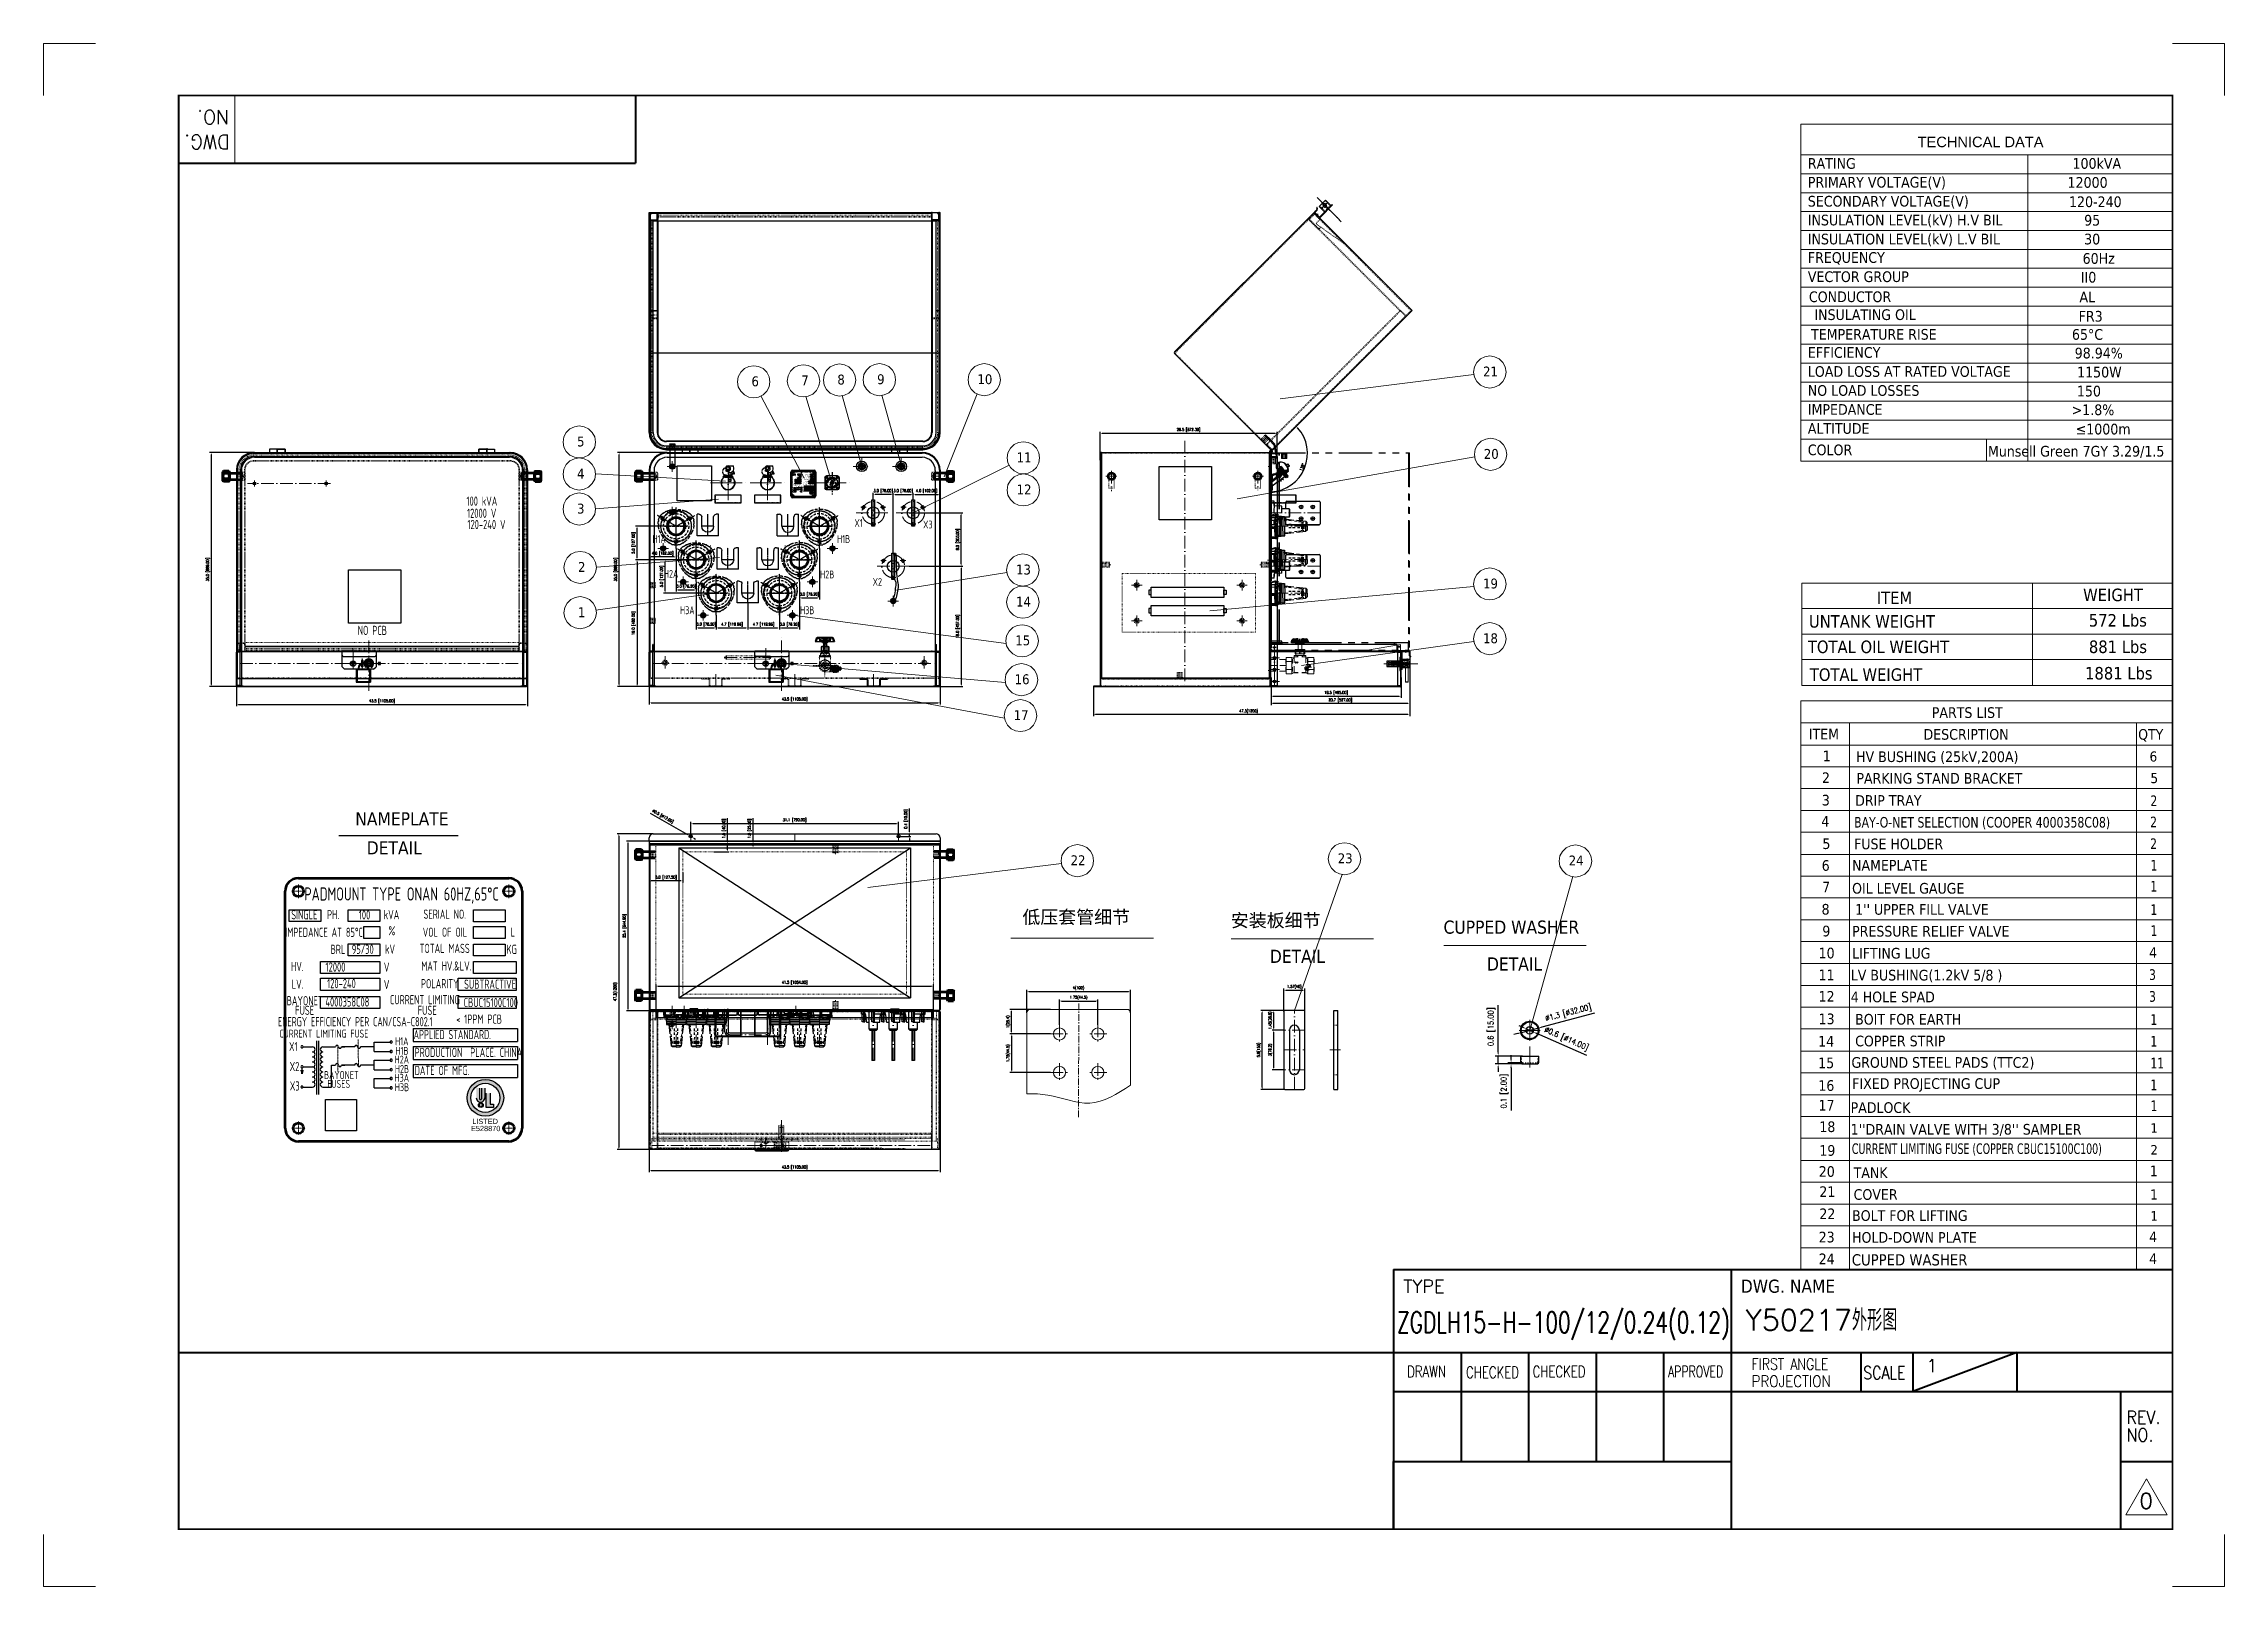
# Model space of a CAD drawing. Header units: millimetres. Extents: x 13152 to 58898, y -6229 to 3679.
# Drawn here: x 50610 to 58898, y -2182 to 3679 of the extents above; entities outside this region: 2.
import ezdxf
from ezdxf.enums import TextEntityAlignment as Align

# ---------------------------------------------------------------- set-up
doc = ezdxf.new("R2010")
doc.units = ezdxf.units.MM
doc.header["$LTSCALE"] = 4
for name, pattern in [('5 双点画线', [10.5, 6.25, -1.25, 0.25, -1.25, 0.25, -1.25]), ('ACAD_ISO02W100', [15, 12, -3]), ('ACAD_ISO03W100', [1.18, 0.47, -0.71]), ('ACAD_ISO10W100', [18, 12, -3, 0, -3]), ('CENTER', [2, 1.25, -0.25, 0.25, -0.25]), ('CENTER2', [1.125, 0.75, -0.125, 0.125, -0.125]), ('CENTERX2', [101.6, 63.5, -12.7, 12.7, -12.7]), ('DASHED', [0.75, 0.5, -0.25]), ('PHANTOM', [63.5, 31.75, -6.35, 6.35, -6.35, 6.35, -6.35]), ('点画线', [18, 12, -2, 2, -2])]:
    doc.linetypes.add(name, pattern=pattern)
for name, color, linetype in [('1', 12, 'Continuous'), ('2', 3, 'Continuous'), ('3中心线层', 1, 'CENTER'), ('4虚线层', 6, 'DASHED'), ('C00-00-00', 7, 'Continuous'), ('中心线', 1, 'CENTER2')]:
    doc.layers.add(name, color=color, linetype=linetype)
for name, color, linetype, lineweight in [('2细线层', 4, 'Continuous', 13), ('6文字层', 3, 'Continuous', 35), ('标注、文本', 3, 'Continuous', 25), ('粗实线', 4, 'Continuous', 53), ('铁心', 3, 'Continuous', 0)]:
    doc.layers.add(name, color=color, linetype=linetype, lineweight=lineweight)
doc.layers.add('paper', color=254, linetype='Continuous', plot=False)
doc.layers.add('中心线层', color=1, linetype='点画线', lineweight=18, true_color=0xff0000)
doc.styles.add('Arial_txtstyle_2.50_0_0', font='arial.ttf')
doc.styles.add('PDF Arial', font='arial.ttf')
doc.styles.add('pdm', font='gbenor.shx', dxfattribs={"width": 0.8, "bigfont": 'gbhzfs.shx'})
doc.styles.add('ROMANS', font='romans.shx', dxfattribs={"bigfont": 'whgtxt.shx'})
doc.styles.get("Standard").update_dxf_attribs({"font": 'txt', "bigfont": 'gbcbig.shx'})
doc.styles.add('Tahoma$001', font='tahoma.ttf', dxfattribs={"height": 2.159784})
doc.styles.add('Tahoma_txtstyle_28.93_0_0', font='tahoma.ttf')
doc.styles.add('Tahoma_txtstyle_30.40_0_0', font='tahoma.ttf')
doc.styles.add('Tahoma_txtstyle_30.51_0_0', font='tahoma.ttf')
doc.styles.add('TH_GBDIM', font='romans.shx', dxfattribs={"width": 0.8, "bigfont": 'gbcbig.shx'})
doc.dimstyles.new('TH_GBDIM1', dxfattribs={"dimscale": 3, "dimtxt": 3.5, "dimasz": 2.5, "dimexe": 2, "dimexo": 0, "dimgap": 1.5, "dimtad": 1, "dimdec": 1, "dimlfac": 0.03937, "dimzin": 0, "dimdsep": 46, "dimtxsty": 'TH_GBDIM', "dimcen": 2.5, "dimclrd": 3, "dimclre": 256, "dimclrt": 2, "dimadec": 0, "dimazin": 0, "dimtfac": 0.714286, "dimtdec": 1, "dimtmove": 0, "dimatfit": 3, "dimfxl": 1, "dimtzin": 0, "dimlwd": -1, "dimlwe": -1, "dimarcsym": 0})
picture_1 = doc.add_image_def('image1.png', size_in_pixel=(657, 671))
picture_2 = doc.add_image_def('image2.jpg', size_in_pixel=(470, 470))

msp = doc.modelspace()

# ---------------------------------------------------------------- texts
at = {"layer": '1', "color": 4, "lineweight": 13, "width": 0.7}
msp.add_text('ZGDLH15-H-100/12/0.24(0.12)', height=80, dxfattribs=at).set_placement((55753.94, -1218.89))
at = {"layer": '1', "color": 4, "lineweight": 13}
msp.add_text('Y50217外形图', height=80, dxfattribs=at).set_placement((57078.21, -1209.57))
at = {"layer": '2', "lineweight": 13, "style": 'ROMANS'}
for s, p in [('NO.', (51316.08, 3426.95)), ('DWG.', (51317.98, 3332.44))]:
    msp.add_text(s, height=53.282, rotation=180, dxfattribs=at).set_placement(p)
at = {"layer": '2', "linetype": 'Continuous', "style": 'Arial_txtstyle_2.50_0_0'}
for s, height, p in [('E528870', 2, (53523.06, 1960.39)), ('LISTED', 2, (53523.55, 1963.09)), ('LISTED', 20, (52239.09, -425.05)), ('E528870', 20, (52234.13, -452.05))]:
    msp.add_text(s, height=height, dxfattribs=at).set_placement(p)
at = {"layer": '2', "lineweight": 13, "style": 'ROMANS'}
for s, height, p in [('TYPE', 49.335, (55777.78, -1065.99)), ('1', 49.34, (57765.52, -1367.75))]:
    msp.add_text(s, height=height, dxfattribs=at).set_placement(p)
for s, height, width, p in [('FIRST ANGLE', 43.4148, 0.8, (57101.45, -1359)), ('DRAWN', 43.415, 0.75, (55792.27, -1387.27)), ('CHECKED', 43.415, 0.75, (56016.27, -1390.02)), ('CHECKED', 43.415, 0.75, (56269.3, -1387.27)), ('APPROVED', 43.415, 0.7, (56783.68, -1387.27)), ('PROJECTION', 43.415, 0.86, (57101.45, -1424.07)), ('SCALE', 49.335, 0.8, (57525.63, -1394.77)), ('REV.', 49.335, 0.9, (58526.05, -1563.61)), ('NO.', 49.335, 0.9, (58526.05, -1630.89))]:
    msp.add_text(s, height=height, dxfattribs=dict(at, width=width)).set_placement(p)
at = {"layer": '2', "color": 4, "lineweight": 13, "style": 'ROMANS'}
msp.add_text('0', height=59.2, dxfattribs=at).set_placement((58575.77, -1886.48))
at = {"layer": '标注、文本', "style": 'pdm'}
for s, height, width, p in [('ENERGY EFFICIENCY PER CAN/CSA-C802.1', 3.5, 0.67, (53479.09, 2001.97)), ('BAYONET', 3.5, 0.72, (53459.88, 2009.95)), ('CURRENT LIMITING FUSE', 3, 0.7, (53467.19, 1997.43)), ('IMPEDANCE AT 85°C ', 3.5, 0.72, (53467.99, 2035.95)), ('X1', 3.5, 0.72, (53455.56, 1992.55)), ('HV.', 3.5, 0.72, (53457.08, 2022.95)), ('SINGLE', 3.5, 0.72, (53459.74, 2042.6)), ('LV.', 3.5, 0.72, (53457.17, 2016.23)), ('FUSE', 3.5, 0.72, (53459.85, 2006.3)), ('PADMOUNT TYPE ONAN 60HZ,65°C', 5, 0.8, (53496.69, 2050.49)), ('12000', 3.5, 0.72, (53471.57, 2022.72)), ('4000358C08', 3.5, 0.72, (53476.08, 2009.47)), ('PH.', 3.5, 0.72, (53470.67, 2042.68)), ('120-240', 3.5, 0.72, (53473.84, 2016.45)), ('BRL', 3.5, 0.72, (53472.51, 2029.47)), ('95/30', 3.5, 0.72, (53481.94, 2029.49)), ('100', 3.5, 0.72, (53482.62, 2042.54)), ('V', 3.5, 0.8, (53491.01, 2016.06)), ('V', 3.5, 0.72, (53491.02, 2022.65)), ('kVA', 3.5, 0.72, (53492.86, 2042.64)), ('kV', 3.5, 0.72, (53492.31, 2029.52)), ('%%%', 3.5, 0.72, (53493.01, 2036.52)), ('CURRENT LIMITING', 3.5, 0.72, (53505.55, 2010.33)), ('H1A', 3, 0.7, (53496.77, 1994.51)), ('H1B', 3, 0.7, (53496.84, 1990.91)), ('FUSE', 3.5, 0.72, (53506.44, 2006.3)), ('TOTAL MASS', 3.5, 0.72, (53513.08, 2029.83)), ('POLARITY', 3.5, 0.72, (53511.22, 2016.42)), ('MAT HV.&LV.', 3.5, 0.72, (53513.73, 2023.12)), ('VOL OF OIL', 3.5, 0.72, (53513.17, 2035.99)), ('SERIAL NO.', 3.5, 0.72, (53513.1, 2042.82)), ('< 1PPM PCB', 3.5, 0.72, (53526.16, 2002.94)), ('CBUC15100C100', 3.5, 0.72, (53530.62, 2009.26)), ('SUBTRACTIVE', 3.5, 0.72, (53530.33, 2016.22)), ('KG', 3.5, 0.72, (53538.53, 2029.45)), ('L', 3.5, 0.72, (53538.95, 2036.02)), ('100 kVA', 35, 0.72, (52275.7, 1941.46)), ('12000 V', 35, 0.72, (52274.98, 1895.41)), ('X2', 3.5, 0.72, (53456, 1984.95)), ('X3', 3.5, 0.72, (53456.09, 1977.56)), ('H3A', 3, 0.7, (53496.77, 1980.67)), ('H2A', 3, 0.7, (53496.77, 1987.59)), ('H3B', 3, 0.7, (53496.84, 1977.07)), ('H2B', 3, 0.7, (53496.84, 1983.99)), ('120-240 V', 35, 0.72, (52293.27, 1852.76)), ('X1', 30, 0.7, (53707.4, 1858.19)), ('X3', 30, 0.7, (53970.47, 1852.43)), ('H1A', 30, 0.7, (52949.22, 1797.36)), ('H1B', 30, 0.7, (53650.48, 1797.23)), ('H2A', 30, 0.7, (52994.86, 1665.04)), ('H2B', 30, 0.7, (53588.15, 1662.61)), ('X2', 30, 0.7, (53778.68, 1634.82)), ('H3A', 30, 0.7, (53056.42, 1526.77)), ('H3B', 30, 0.7, (53512.11, 1526.77)), ('NO PCB', 35, 0.72, (51859.54, 1450.29)), ('PADMOUNT TYPE ONAN 60HZ,65°C', 50, 0.8, (51970.45, 448.95)), ('SINGLE', 35, 0.72, (51600.94, 370.05)), ('PH.', 35, 0.72, (51710.22, 370.8)), ('100', 35, 0.72, (51829.72, 369.45)), ('kVA', 35, 0.72, (51932.18, 370.47)), ('SERIAL NO.', 35, 0.72, (52134.6, 372.2)), ('IMPEDANCE AT 85°C ', 35, 0.72, (51683.48, 303.51)), ('BRL', 35, 0.72, (51728.64, 238.67)), ('95/30', 35, 0.72, (51822.97, 238.88)), ('kV', 35, 0.72, (51926.67, 239.24)), ('%%%', 35, 0.72, (51933.67, 309.18)), ('TOTAL MASS', 35, 0.72, (52134.39, 242.28)), ('VOL OF OIL', 35, 0.72, (52135.3, 303.87)), ('KG', 35, 0.72, (52388.82, 238.5)), ('L', 35, 0.72, (52393.09, 304.2)), ('HV.', 35, 0.72, (51574.33, 173.51)), ('12000', 35, 0.72, (51719.29, 171.26)), ('V', 35, 0.72, (51913.81, 170.47)), ('MAT HV.&LV.', 35, 0.72, (52140.84, 175.25)), ('LV.', 35, 0.72, (51575.27, 106.27)), ('120-240', 35, 0.72, (51742.01, 108.51)), ('V', 35, 0.8, (51913.67, 104.67)), ('POLARITY', 35, 0.72, (52115.75, 108.21)), ('SUBTRACTIVE', 35, 0.72, (52306.86, 106.22)), ('BAYONET', 35, 0.72, (51602.36, 43.49)), ('FUSE', 35, 0.72, (51602.05, 7.02)), ('4000358C08', 35, 0.72, (51764.39, 38.71)), ('CURRENT LIMITING', 35, 0.72, (52059.06, 47.29)), ('FUSE', 35, 0.72, (52068.01, 7.02)), ('CBUC15100C100', 35, 0.72, (52309.73, 36.66)), ('ENERGY EFFICIENCY PER CAN/CSA-C802.1', 35, 0.67, (51794.45, -36.24)), ('CURRENT LIMITING FUSE', 30, 0.7, (51675.44, -81.64)), ('< 1PPM PCB', 35, 0.72, (52265.16, -26.54)), ('X1', 35, 0.72, (51559.15, -130.53)), ('H2A', 30, 0.7, (51971.31, -180.06)), ('H1A', 30, 0.7, (51971.31, -110.86)), ('H1B', 30, 0.7, (51971.99, -146.87)), ('X2', 35, 0.72, (51563.61, -206.47)), ('H3A', 30, 0.7, (51971.31, -249.26)), ('H2B', 30, 0.7, (51971.99, -216.07)), ('X3', 35, 0.72, (51564.51, -280.36)), ('H3B', 30, 0.7, (51971.99, -285.27))]:
    msp.add_text(s, height=height, dxfattribs=dict(at, width=width)).set_placement(p, align=Align.MIDDLE_CENTER)
for s, height, width, p in [('APPLIED STANDARD.', 3.5, 0.67, (53501.28, 1997.09)), ('PRODUCTION  PLACE. CHINA', 3.5, 0.72, (53501.63, 1990.3)), ('DATE OF MFG.', 3.5, 0.72, (53501.63, 1983.44)), ('APPLIED STANDARD.', 35, 0.67, (52016.33, -85.11)), ('PRODUCTION  PLACE. CHINA', 35, 0.72, (52019.89, -153)), ('DATE OF MFG.', 35, 0.72, (52019.89, -221.54))]:
    msp.add_text(s, height=height, dxfattribs=dict(at, width=width)).set_placement(p, align=Align.MIDDLE_LEFT)
at = {"layer": '标注、文本', "style": 'pdm', "width": 0.7}
for s, height, p in [('BAYONET', 3, (53480.38, 1980.21)), ('FUSES', 3, (53477.12, 1976.83)), ('BAYONET', 30, (51807.33, -253.9)), ('FUSES', 30, (51774.8, -287.65))]:
    msp.add_text(s, height=height, dxfattribs=at).set_placement(p, align=Align.RIGHT)
at = {"layer": '标注、文本', "attachment_point": 1, "line_spacing_factor": 0.857143, "style": 'pdm'}
for insert, char_height, width in [((16410.45, -5956.05), 25.532, 366.6154), ((13151.83, -6229.2), 16.903, 242.7076)]:
    msp.add_mtext('{\\C4;  }', dxfattribs=dict(at, insert=insert, char_height=char_height, width=width))
at = {"layer": '铁心', "lineweight": 13}
for s, height, style, p in [('TECHNICAL DATA', 39.7655, 'PDF Arial', (57732.44, 3286.09)), ('RATING', 40.606, 'Tahoma$001', (57315.07, 3204.08)), ('100kVA', 40.606, 'Tahoma$001', (58321.12, 3204.08)), ('PRIMARY VOLTAGE(V)', 40.6063, 'Tahoma$001', (57315.07, 3132.6)), ('   12000 ', 40.606, 'Tahoma$001', (58256.55, 3131.92)), ('SECONDARY VOLTAGE(V)', 40.6063, 'Tahoma$001', (57315.07, 3060.43)), ('120-240', 40.606, 'Tahoma$001', (58307.65, 3058.53)), ('INSULATION LEVEL(kV) H.V BIL', 40.6063, 'Tahoma$001', (57315.07, 2988.94)), ('95', 40.606, 'Tahoma$001', (58365.36, 2988.26)), ('INSULATION LEVEL(kV) L.V BIL', 40.6063, 'Tahoma$001', (57315.07, 2916.77)), ('30', 40.606, 'Tahoma$001', (58365.36, 2916.77)), ('FREQUENCY', 40.606, 'Tahoma$001', (57315.07, 2846.65)), ('60Hz', 40.606, 'Tahoma$001', (58359.54, 2842.98)), ('VECTOR GROUP', 40.6063, 'Tahoma$001', (57315.07, 2773.8)), ('CONDUCTOR', 40.606, 'Tahoma$001', (57319.25, 2697.53)), ('AL', 40.606, 'Tahoma$001', (58347.53, 2696.88)), ('II0', 40.606, 'Tahoma$001', (58352.84, 2771.69)), ('FR3', 40.606, 'Tahoma$001', (58344.43, 2623.38)), ('EFFICIENCY', 40.606, 'Tahoma$001', (57315.07, 2485.81)), ('98.94%%%', 40.606, 'Tahoma$001', (58329.42, 2483.51)), ('6', 37.59, 'Tahoma$001', (53300.23, 2377.76)), ('7', 37.59, 'Tahoma$001', (53489.4, 2381.18)), ('8', 37.59, 'Tahoma$001', (53626.76, 2384.51)), ('9', 37.59, 'Tahoma$001', (53777.97, 2385.8)), ('10', 37.589, 'Tahoma$001', (54159.34, 2385.8)), ('21', 37.589, 'Tahoma$001', (56080.83, 2414.94)), ('LOAD LOSS AT RATED VOLTAGE', 40.6063, 'Tahoma$001', (57315.07, 2413.64)), ('1150W', 40.606, 'Tahoma$001', (58338.51, 2411.34)), ('NO LOAD LOSSES', 40.6063, 'Tahoma$001', (57315.07, 2341.47)), ('150', 40.606, 'Tahoma$001', (58337.83, 2339.17)), ('IMPEDANCE', 40.606, 'Tahoma$001', (57315.07, 2269.31)), ('>1.8%%%', 40.606, 'Tahoma$001', (58317.91, 2268.1)), ('5', 37.59, 'Tahoma$001', (52637.5, 2149.14)), ('ALTITUDE', 40.606, 'Tahoma$001', (57315.07, 2197.14)), ('COLOR', 40.606, 'Tahoma$001', (57315.01, 2115.88)), ('≤1000m', 40.606, 'Tahoma$001', (58333.15, 2194.84)), ('11', 37.589, 'Tahoma$001', (54308.15, 2088.88)), ('20', 37.589, 'Tahoma$001', (56083.71, 2102.01)), ('Munsell Green 7GY 3.29/1.5', 40.6063, 'Tahoma$001', (57999.62, 2110.71)), ('4', 37.59, 'Tahoma$001', (52637.5, 2027.15)), ('12', 37.589, 'Tahoma$001', (54308.15, 1966.9)), ('3', 37.59, 'Tahoma$001', (52637.5, 1894.17)), ('2', 37.59, 'Tahoma$001', (52641.03, 1672.48)), ('13', 37.589, 'Tahoma$001', (54306.01, 1662.67)), ('14', 37.589, 'Tahoma$001', (54306.01, 1540.68)), ('19', 37.589, 'Tahoma$001', (56080.83, 1609.68)), ('ITEM', 47.513, 'Tahoma_txtstyle_30.51_0_0', (57577.16, 1550.54)), ('1', 37.59, 'Tahoma$001', (52640.67, 1500.41)), ('UNTANK WEIGHT', 47.5129, 'Tahoma_txtstyle_30.51_0_0', (57319.14, 1460.9)), ('572 Lbs', 47.513, 'Tahoma_txtstyle_30.51_0_0', (58383.03, 1464.87)), ('15', 37.589, 'Tahoma$001', (54303.23, 1393.67)), ('18', 37.589, 'Tahoma$001', (56080.83, 1401.56)), ('TOTAL OIL WEIGHT', 47.5129, 'Tahoma_txtstyle_30.51_0_0', (57315.44, 1364.15)), ('881 Lbs', 47.513, 'Tahoma_txtstyle_30.51_0_0', (58383.34, 1364.33)), ('16', 37.589, 'Tahoma$001', (54300.63, 1245.86)), ('TOTAL WEIGHT', 47.5129, 'Tahoma_txtstyle_30.51_0_0', (57322.84, 1258.6)), ('1881 Lbs', 47.513, 'Tahoma_txtstyle_30.51_0_0', (58368.82, 1263.82)), ('17', 37.589, 'Tahoma$001', (54297, 1109.63)), ('PARTS LIST', 40.487, 'Tahoma_txtstyle_30.40_0_0', (57786.33, 1117.9)), ('ITEM', 40.487, 'Tahoma_txtstyle_30.40_0_0', (57318.95, 1036.08)), ('DESCRIPTION', 40.487, 'Tahoma_txtstyle_30.40_0_0', (57754.99, 1035.05)), ('QTY', 40.309, 'Tahoma$001', (58570.66, 1035.24)), ('1', 40.49, 'Tahoma_txtstyle_30.40_0_0', (57371.89, 953.23)), (' HV BUSHING (25kV,200A)', 40.487, 'Tahoma_txtstyle_30.40_0_0', (57483.36, 950.18)), ('6', 38.52, 'Tahoma_txtstyle_28.93_0_0', (58613.97, 952.03)), ('2', 40.49, 'Tahoma_txtstyle_30.40_0_0', (57368.8, 870.38)), ('PARKING STAND BRACKET', 40.487, 'Tahoma_txtstyle_30.40_0_0', (57499.8, 868.14)), ('5', 38.52, 'Tahoma$001', (58617.41, 870.04)), ('NAMEPLATE', 50, 'Tahoma$001', (51794.38, 709.34)), ('3', 40.49, 'Tahoma_txtstyle_30.40_0_0', (57368.45, 785.13)), ('DRIP TRAY ', 40.487, 'Tahoma_txtstyle_30.40_0_0', (57494.99, 783.9)), ('4', 40.49, 'Tahoma_txtstyle_30.40_0_0', (57366.73, 705.03)), ('DETAIL', 50, 'Tahoma$001', (51838.14, 599.41)), ('22', 37.589, 'Tahoma$001', (54513.19, 558.25)), ('23', 37.589, 'Tahoma$001', (55528.6, 565.68)), ('24', 37.589, 'Tahoma$001', (56406.25, 557.22)), ('5', 40.49, 'Tahoma_txtstyle_30.40_0_0', (57370.63, 619.77)), ('FUSE HOLDER', 40.487, 'Tahoma_txtstyle_30.40_0_0', (57490.97, 618.84)), ('6', 40.49, 'Tahoma_txtstyle_30.40_0_0', (57367.83, 536.92)), ('NAMEPLATE', 40.487, 'Tahoma_txtstyle_30.40_0_0', (57483.36, 537.78)), ('7', 40.49, 'Tahoma_txtstyle_30.40_0_0', (57369.57, 455.1)), ('OIL LEVEL GAUGE ', 40.487, 'Tahoma_txtstyle_30.40_0_0', (57483.36, 450.25)), ('低压套管细节', 50, 'Tahoma$001', (54329.92, 336.24)), ('安装板细节', 50, 'Tahoma$001', (55122.18, 323.61)), ('CUPPED WASHER', 50, 'Tahoma$001', (55930.52, 297.97)), ('8', 40.49, 'Tahoma_txtstyle_30.40_0_0', (57367.41, 370.53)), ("1'' UPPER FILL VALVE", 40.487, 'Tahoma_txtstyle_30.40_0_0', (57494.99, 369.99)), ('9', 40.49, 'Tahoma_txtstyle_30.40_0_0', (57370.17, 287.85)), ('PRESSURE RELIEF VALVE', 40.487, 'Tahoma_txtstyle_30.40_0_0', (57483.36, 287.16)), ('DETAIL', 50, 'Tahoma$001', (55270.5, 187.03)), ('DETAIL', 50, 'Tahoma$001', (56095.64, 158.05)), ('10', 40.487, 'Tahoma_txtstyle_30.40_0_0', (57356.08, 204.32)), ('LIFTING LUG', 40.487, 'Tahoma_txtstyle_30.40_0_0', (57483.36, 203.58)), ('4', 39.74, 'Tahoma$001', (58612.59, 206.89)), ('11', 40.487, 'Tahoma_txtstyle_30.40_0_0', (57356.08, 121.47)), ('LV BUSHING(1.2kV 5/8 )', 40.487, 'Tahoma_txtstyle_30.40_0_0', (57478.3, 120.27)), ('12', 40.487, 'Tahoma_txtstyle_30.40_0_0', (57356.08, 39.65)), ('4 HOLE SPAD', 40.487, 'Tahoma_txtstyle_30.40_0_0', (57478.3, 37.42)), ('13', 40.487, 'Tahoma_txtstyle_30.40_0_0', (57356.08, -45.78)), ('BOIT FOR EARTH', 40.487, 'Tahoma_txtstyle_30.40_0_0', (57494.99, -47.35)), ('14', 40.487, 'Tahoma_txtstyle_30.40_0_0', (57354.53, -130.9)), ('COPPER STRIP', 40.487, 'Tahoma_txtstyle_30.40_0_0', (57494.99, -129.86)), ('15', 40.487, 'Tahoma_txtstyle_30.40_0_0', (57354.53, -213)), ('GROUND STEEL PADS (TTC2)', 40.487, 'Tahoma_txtstyle_30.40_0_0', (57480.95, -211.31)), ('16', 40.487, 'Tahoma_txtstyle_30.40_0_0', (57355.09, -298.95)), ('FIXED PROJECTING CUP', 40.487, 'Tahoma_txtstyle_30.40_0_0', (57483.94, -291.55)), ('17', 40.487, 'Tahoma_txtstyle_30.40_0_0', (57355.85, -373.86)), ('18', 40.487, 'Tahoma_txtstyle_30.40_0_0', (57358.91, -455.62)), ('PADLOCK', 40.487, 'Tahoma_txtstyle_30.40_0_0', (57477.86, -382.83)), ("1''DRAIN VALVE WITH 3/8'' SAMPLER ", 40.487, 'Tahoma_txtstyle_30.40_0_0', (57477.86, -465.34)), ('1', 36.33, 'Tahoma$001', (58617.75, -458.31)), ('19', 40.487, 'Tahoma_txtstyle_30.40_0_0', (57358.91, -545.62)), ('2', 36.33, 'Tahoma$001', (58617.75, -541.16)), ('20', 40.487, 'Tahoma_txtstyle_30.40_0_0', (57356.75, -625.58)), ('21', 40.487, 'Tahoma_txtstyle_30.40_0_0', (57358.91, -702.25)), ('TANK', 40.487, 'Tahoma_txtstyle_30.40_0_0', (57489.25, -630.16)), ('1', 40.49, 'Tahoma_txtstyle_30.40_0_0', (58614.97, -623.31)), ('22', 40.487, 'Tahoma_txtstyle_30.40_0_0', (57358.91, -786.26)), ('COVER', 40.487, 'Tahoma_txtstyle_30.40_0_0', (57489.25, -713.01)), ('1', 38.38, 'Tahoma$001', (58616.25, -711.85)), ('BOLT FOR LIFTING', 40.487, 'Tahoma_txtstyle_30.40_0_0', (57483.36, -793.15)), ('1', 36.57, 'Tahoma$001', (58617.75, -792.46)), ('23', 40.487, 'Tahoma_txtstyle_30.40_0_0', (57356.39, -874.7)), ('HOLD-DOWN PLATE', 40.487, 'Tahoma_txtstyle_30.40_0_0', (57483.36, -876)), ('4', 39.74, 'Tahoma$001', (58612.59, -873.59)), ('24', 40.487, 'Tahoma_txtstyle_30.40_0_0', (57356.39, -957.55)), ('CUPPED WASHER', 42.6179, 'Tahoma_txtstyle_30.40_0_0', (57482.1, -962.29)), ('4', 39.74, 'Tahoma$001', (58612.59, -956.44)), ('DWG. NAME', 49.845, 'Tahoma_txtstyle_30.40_0_0', (57060.49, -1065.99))]:
    msp.add_text(s, height=height, dxfattribs=dict(at, style=style)).set_placement(p)
at = {"layer": '铁心', "lineweight": 13, "style": 'Tahoma$001'}
for s, p in [('INSULATING OIL', (57532.71, 2649.78)), ('TEMPERATURE RISE ', (57573.61, 2575.02))]:
    msp.add_text(s, height=40.6063, dxfattribs=at).set_placement(p, align=Align.MIDDLE)
msp.add_text('65%%DC', height=40.606, dxfattribs=at).set_placement((58318.97, 2574.73), align=Align.MIDDLE_LEFT)
at = {"layer": '铁心', "lineweight": 13, "style": 'Tahoma_txtstyle_30.40_0_0'}
for s, height, width, p in [('2', 40.49, 0.85, (58617.26, 782.87)), ('BAY-O-NET SELECTION (COOPER 4000358C08)', 40, 0.88, (57490.97, 701.35)), ('2', 40.49, 0.85, (58616.25, 702.16)), ('2', 40.49, 0.85, (58616.25, 619.66)), ('1', 40.49, 0.85, (58617.1, 458.25)), ('1', 40.49, 0.85, (58617.75, 537.78)), ('1', 40.49, 0.85, (58617.26, 368.96)), ('1', 40.49, 0.85, (58617.75, 289.4)), ('3', 40.49, 0.85, (58612.1, 122.33)), ('3', 40.49, 0.85, (58612.1, 39.48)), ('1', 40.49, 0.85, (58617.26, -48.38)), ('1', 40.49, 0.85, (58617.26, -130.89)), ('11', 40.487, 0.85, (58617.26, -213.74)), ('1', 40.49, 0.85, (58617.26, -296.59)), ('1', 40.49, 0.85, (58617.75, -375.98)), ('CURRENT LIMITING FUSE (COPPER CBUC15100C100) ', 40, 0.76, (57482.41, -538.62))]:
    msp.add_text(s, height=height, dxfattribs=dict(at, width=width)).set_placement(p)
at = {"layer": '铁心', "lineweight": 13, "insert": (58361.44, 1608.97), "char_height": 47.513, "width": 562.5922, "attachment_point": 1, "style": 'Tahoma_txtstyle_30.51_0_0'}
msp.add_mtext('WEIGHT', dxfattribs=at)

# ---------------------------------------------------------------- blocks, each defined once
blk = doc.blocks.new('888')
at = {"layer": '2细线层'}
for centre in [(1092.4, 2376.2), (1194.6, 2376.2), (1143.5, 2287.7)]:
    blk.add_circle(centre, 5, dxfattribs=at)
at = {"layer": '3中心线层', "ltscale": 0.1}
for p, q in [((1143.5, 2262.6), (1143.5, 2419.6)), ((1143.5, 2346.7), (1073.1, 2387.3)), ((1143.5, 2346.7), (1214, 2387.3))]:
    blk.add_line(p, q, dxfattribs=at)
at = {"layer": '3中心线层', "color": 1}
blk.add_line((1099.4, 2346.7), (1192.4, 2346.7), dxfattribs=at)
at = {"layer": '3中心线层', "ltscale": 0.1}
blk.add_circle((1143.5, 2346.7), 59, dxfattribs=at)
at = {"layer": '标注、文本'}
for centre in [(1092.4, 2376.2), (1194.6, 2376.2), (1143.5, 2287.7)]:
    blk.add_arc(centre, 5.5, 242.67153, 150.00001, dxfattribs=at)
at = {"layer": '粗实线'}
blk.add_circle((1143.5, 2346.7), 32.5, dxfattribs=at)
blk = doc.blocks.new('A$C03F92070')
at = {"layer": '4虚线层', "ltscale": 5}
for p, q in [((16.5, 94.8), (10.9, 98)), ((16.4, 107.6), (22, 104.3)), ((67.8, 40.2), (67.8, 116)), ((113.7, 104.3), (119.3, 107.6)), ((124.8, 98), (119.2, 94.8)), ((23.3, 71.5), (112.4, 71.5)), ((62.3, 8.9), (62.3, 15.4)), ((73.3, 15.4), (73.3, 8.9))]:
    blk.add_line(p, q, dxfattribs=at)
for radius in [57.5, 48, 36, 32.5]:
    blk.add_circle((67.8, 71.5), radius, dxfattribs=at)
at = {"layer": '4虚线层', "ltscale": 5, "extrusion": (0, 0, -1)}
for centre, radius, start, end in [((-90, 83.1), 90, 358.61821, 4.5479), ((-90, 83.1), 90, 7.76573, 8.91687), ((-67.8, 71.5), 71.5, 20.96454, 39.03546), ((-68.8, 46.5), 90, 51.08313, 52.23427), ((-68.8, 46.5), 90, 55.4521, 61.38179), ((-68.8, 46.5), 90, 64.92451, 71.02185), ((-62.3, 65.4), 70, 71.02185, 87.94531), ((-67.8, -88), 223.5, 87.94531, 92.05469), ((-73.4, 65.4), 70, 92.05469, 108.97815), ((-66.9, 46.5), 90, 108.97815, 115.07549), ((-66.9, 46.5), 90, 118.61821, 124.5479), ((-66.9, 46.5), 90, 127.76573, 128.91687), ((-67.8, 71.5), 71.5, 140.96454, 159.03546), ((-45.7, 83.1), 90, 171.08313, 172.23427), ((-45.7, 83.1), 90, 175.4521, 181.38179), ((-90, 83.1), 90, 349.46719, 355.07549), ((-70.3, 79.5), 70, 331.9245, 349.46719), ((-205.8, 151.7), 223.5, 327.65027, 331.9245), ((-76.1, 69.6), 70, 310.17076, 327.65027), ((-89, 84.9), 90, 304.92451, 310.17076), ((-89, 84.9), 90, 295.4521, 301.38179), ((-89, 84.9), 90, 291.08313, 292.23427), ((-67.8, 71.5), 71.5, 260.96454, 279.03546), ((-46.7, 84.9), 90, 247.76573, 248.91687), ((-46.7, 84.9), 90, 238.61821, 244.5479), ((-46.7, 84.9), 90, 233.02623, 235.07549), ((-58.7, 68.9), 70, 212.35682, 233.02623), ((71, 151), 223.5, 207.21776, 212.35682), ((-65.6, 80.8), 70, 186.60228, 207.21776), ((-45.7, 83.1), 90, 184.92451, 186.60228)]:
    blk.add_arc(centre, radius, start, end, dxfattribs=at)
at = {"layer": '4虚线层', "ltscale": 5}
for centre, start, end in [((13.6, 102.8), 60, 240), ((19.2, 99.6), 240, 60), ((116.5, 99.6), 120, 300), ((122.1, 102.8), 300, 120), ((67.8, 15.4), 0, 180), ((67.8, 8.9), 180, 0)]:
    blk.add_arc(centre, 5.5, start, end, dxfattribs=at)
for points, knots in [([(0.5, 92.8), (0.5, 92.7), (0.5, 92.6), (0.5, 92.4), (0.5, 92.3), (0.4, 92.1), (0.4, 91.9), (0.4, 91.7), (0.4, 91.3), (0.3, 90.9), (0.3, 90.5), (0.3, 90.3), (0.3, 90.3), (0.3, 90.2)], [0, 0, 0, 0, 0.05466, 0.108897, 0.162889, 0.216817, 0.270864, 0.325211, 0.488741, 0.649833, 0.813717, 0.974388, 1, 1, 1, 1]), ([(0.7, 94.3), (0.7, 94.2), (0.7, 94.1), (0.6, 94), (0.6, 93.8), (0.6, 93.6), (0.6, 93.5), (0.6, 93.3), (0.6, 93.1), (0.5, 93), (0.5, 92.8), (0.5, 92.8)], [0, 0, 0, 0, 0.111498, 0.221956, 0.331773, 0.441359, 0.551122, 0.661472, 0.77281, 0.885527, 1, 1, 1, 1]), ([(0.7, 94.7), (0.7, 94.6), (0.7, 94.6), (0.7, 94.5), (0.7, 94.4), (0.7, 94.3), (0.7, 94.3)], [0, 0, 0, 0, 0.248829, 0.498052, 0.748251, 1, 1, 1, 1]), ([(0.8, 95.3), (0.8, 95.3), (0.8, 95.2), (0.8, 95.2), (0.8, 95.1), (0.8, 95), (0.8, 95)], [0, 0, 0, 0, 0.190297, 0.457484, 0.727058, 1, 1, 1, 1]), ([(13.9, 117.8), (13.9, 117.8), (13.9, 117.8), (13.8, 117.7), (13.8, 117.7), (13.7, 117.6), (13.7, 117.6)], [0, 0, 0, 0, 0.272943, 0.542517, 0.809704, 1, 1, 1, 1]), ([(14.2, 118), (14.2, 118), (14.1, 118), (14.1, 117.9), (14, 117.9), (14, 117.8), (13.9, 117.8)], [0, 0, 0, 0, 0.251777, 0.501943, 0.751136, 1, 1, 1, 1]), ([(14.6, 118.3), (14.5, 118.2), (14.5, 118.2), (14.4, 118.1), (14.3, 118.1), (14.2, 118), (14.2, 118)], [0, 0, 0, 0, 0.251749, 0.501948, 0.751171, 1, 1, 1, 1]), ([(15.7, 119.2), (15.7, 119.1), (15.6, 119), (15.5, 118.9), (15.3, 118.8), (15.2, 118.7), (15.1, 118.6), (14.9, 118.5), (14.8, 118.5), (14.7, 118.4), (14.6, 118.3), (14.6, 118.3)], [0, 0, 0, 0, 0.114473, 0.22719, 0.338528, 0.448878, 0.558641, 0.668227, 0.778044, 0.888502, 1, 1, 1, 1]), ([(17.8, 120.6), (17.8, 120.6), (17.7, 120.6), (17.6, 120.5), (17.3, 120.3), (16.9, 120), (16.6, 119.8), (16.3, 119.6), (16, 119.4), (15.8, 119.2), (15.7, 119.2)], [0, 0, 0, 0, 0.026865, 0.187364, 0.351072, 0.511786, 0.674931, 0.783277, 0.891149, 1, 1, 1, 1]), ([(30.9, 128.1), (30.9, 128.1), (30.9, 128.1), (30.8, 128.1), (30.8, 128), (30.6, 128), (30.5, 127.9), (30.2, 127.8), (30, 127.7), (29.7, 127.5), (29.5, 127.4), (29.2, 127.3), (29, 127.2), (28.6, 127), (28.4, 126.9), (28, 126.7), (27.8, 126.6), (27.4, 126.4), (27.2, 126.3), (26.9, 126.1), (26.7, 126), (26.4, 125.8), (26.2, 125.8), (26, 125.6), (25.9, 125.6), (25.7, 125.5), (25.6, 125.4), (25.6, 125.4), (25.6, 125.4), (25.6, 125.4), (25.6, 125.4), (25.6, 125.4)], [0, 0, 0, 0, 0.043819, 0.043819, 0.119878, 0.119878, 0.195937, 0.195937, 0.271996, 0.271996, 0.348055, 0.348055, 0.424114, 0.424114, 0.500173, 0.500173, 0.576231, 0.576231, 0.65229, 0.65229, 0.728349, 0.728349, 0.804408, 0.804408, 0.880467, 0.880467, 0.956526, 0.956526, 0.994556, 0.994556, 1, 1, 1, 1]), ([(30.7, 128), (30.6, 128), (30.6, 127.9), (30.5, 127.8), (30.4, 127.8), (30.3, 127.6), (30.2, 127.5), (30.1, 127.4), (30, 127.3), (29.9, 127), (29.8, 126.9), (29.6, 126.7), (29.5, 126.6), (29.3, 126.5), (29.2, 126.4), (28.9, 126.3), (28.8, 126.2), (28.4, 126.1), (28.1, 126), (27.5, 125.9), (27.3, 125.8), (26.9, 125.8), (26.7, 125.7), (26.5, 125.7), (26.4, 125.7), (26, 125.6), (25.8, 125.6), (25.7, 125.5)], [0, 0, 0, 0, 0.0625, 0.0625, 0.125, 0.125, 0.1875, 0.1875, 0.25, 0.25, 0.3125, 0.3125, 0.375, 0.375, 0.4375, 0.4375, 0.5, 0.5, 0.625, 0.625, 0.75, 0.75, 0.8125, 0.8125, 0.875, 0.875, 1, 1, 1, 1]), ([(110.1, 125.4), (110.1, 125.4), (110.1, 125.4), (110.1, 125.4), (110.1, 125.4), (110.1, 125.4), (110, 125.5), (109.8, 125.6), (109.7, 125.6), (109.5, 125.8), (109.3, 125.8), (109, 126), (108.8, 126.1), (108.5, 126.3), (108.3, 126.4), (107.9, 126.6), (107.7, 126.7), (107.3, 126.9), (107.1, 127), (106.7, 127.2), (106.5, 127.3), (106.2, 127.5), (106, 127.5), (105.7, 127.7), (105.5, 127.8), (105.2, 127.9), (105.1, 128), (104.9, 128), (104.9, 128.1), (104.8, 128.1), (104.8, 128.1), (104.8, 128.1), (104.8, 128.1), (104.8, 128.1)], [0, 0, 0, 0, 0.005743, 0.005743, 0.043766, 0.043766, 0.119813, 0.119813, 0.195859, 0.195859, 0.271906, 0.271906, 0.347952, 0.347952, 0.423999, 0.423999, 0.500046, 0.500046, 0.576092, 0.576092, 0.652139, 0.652139, 0.728185, 0.728185, 0.804232, 0.804232, 0.880279, 0.880279, 0.956325, 0.956325, 0.994349, 0.994349, 1, 1, 1, 1]), ([(110, 125.5), (109.9, 125.5), (109.8, 125.6), (109.6, 125.6), (109.5, 125.6), (109.2, 125.7), (109, 125.7), (108.4, 125.8), (108.2, 125.9), (107.6, 126), (107.3, 126.1), (106.9, 126.2), (106.8, 126.3), (106.5, 126.4), (106.4, 126.5), (106.2, 126.6), (106.1, 126.7), (105.9, 126.9), (105.8, 127), (105.7, 127.3), (105.6, 127.3), (105.5, 127.5), (105.4, 127.6), (105.3, 127.8), (105.2, 127.8), (105.1, 127.9), (105.1, 128), (105, 128)], [0, 0, 0, 0, 0.0625, 0.0625, 0.125, 0.125, 0.25, 0.25, 0.375, 0.375, 0.5, 0.5, 0.5625, 0.5625, 0.625, 0.625, 0.6875, 0.6875, 0.75, 0.75, 0.8125, 0.8125, 0.875, 0.875, 0.9375, 0.9375, 1, 1, 1, 1]), ([(120, 119.2), (119.9, 119.2), (119.8, 119.3), (119.7, 119.4), (119.5, 119.5), (119.4, 119.6), (119.3, 119.6), (119.1, 119.8), (118.8, 120), (118.4, 120.3), (118.1, 120.5), (118, 120.6), (117.9, 120.6), (117.9, 120.6)], [0, 0, 0, 0, 0.05466, 0.108896, 0.162888, 0.216817, 0.270864, 0.325211, 0.488741, 0.649833, 0.813717, 0.974388, 1, 1, 1, 1]), ([(121.1, 118.3), (121.1, 118.3), (121, 118.4), (120.9, 118.5), (120.8, 118.5), (120.6, 118.6), (120.5, 118.7), (120.4, 118.8), (120.2, 118.9), (120.1, 119), (120, 119.1), (120, 119.2)], [0, 0, 0, 0, 0.111498, 0.221956, 0.331773, 0.441359, 0.551122, 0.661472, 0.77281, 0.885527, 1, 1, 1, 1]), ([(121.5, 118), (121.5, 118), (121.4, 118.1), (121.3, 118.1), (121.2, 118.2), (121.2, 118.2), (121.1, 118.3)], [0, 0, 0, 0, 0.248829, 0.498052, 0.748251, 1, 1, 1, 1]), ([(121.8, 117.8), (121.7, 117.8), (121.7, 117.9), (121.6, 117.9), (121.6, 118), (121.5, 118), (121.5, 118)], [0, 0, 0, 0, 0.248864, 0.498057, 0.748223, 1, 1, 1, 1]), ([(122, 117.6), (122, 117.6), (121.9, 117.7), (121.9, 117.7), (121.8, 117.8), (121.8, 117.8), (121.8, 117.8)], [0, 0, 0, 0, 0.190293, 0.457482, 0.727057, 1, 1, 1, 1]), ([(134.9, 95), (134.9, 95), (134.9, 95.1), (134.9, 95.2), (134.9, 95.2), (134.9, 95.3), (134.9, 95.3)], [0, 0, 0, 0, 0.272943, 0.542517, 0.809704, 1, 1, 1, 1]), ([(135, 94.7), (135, 94.7), (134.9, 94.8), (134.9, 94.8), (134.9, 94.9), (134.9, 95), (134.9, 95)], [0, 0, 0, 0, 0.251777, 0.501943, 0.751136, 1, 1, 1, 1]), ([(135, 94.3), (135, 94.3), (135, 94.4), (135, 94.5), (135, 94.6), (135, 94.6), (135, 94.7)], [0, 0, 0, 0, 0.251749, 0.501948, 0.751171, 1, 1, 1, 1]), ([(135.2, 92.8), (135.2, 92.8), (135.2, 93), (135.1, 93.1), (135.1, 93.3), (135.1, 93.5), (135.1, 93.6), (135.1, 93.8), (135.1, 94), (135, 94.1), (135, 94.2), (135, 94.3)], [0, 0, 0, 0, 0.114473, 0.22719, 0.338528, 0.448878, 0.558641, 0.668227, 0.778044, 0.888502, 1, 1, 1, 1]), ([(135.4, 90.2), (135.4, 90.3), (135.4, 90.3), (135.4, 90.5), (135.4, 90.9), (135.3, 91.3), (135.3, 91.7), (135.3, 92.1), (135.2, 92.4), (135.2, 92.7), (135.2, 92.8)], [0, 0, 0, 0, 0.026865, 0.187364, 0.351073, 0.511786, 0.674931, 0.783277, 0.891149, 1, 1, 1, 1]), ([(0, 81.2), (0, 81.2), (0, 81.2), (0, 81.1), (0, 81.1), (0, 81.1), (0, 81), (0, 80.8), (0, 80.7), (0, 80.4), (0, 80.2), (0.1, 79.8), (0.1, 79.7), (0.1, 79.2), (0.1, 79), (0.1, 78.6), (0.1, 78.4), (0.1, 77.9), (0.2, 77.7), (0.2, 77.3), (0.2, 77.1), (0.2, 76.7), (0.2, 76.5), (0.3, 76.1), (0.3, 76), (0.3, 75.7), (0.3, 75.5), (0.3, 75.3), (0.3, 75.3), (0.3, 75.2), (0.3, 75.2), (0.3, 75.2), (0.3, 75.2), (0.3, 75.2)], [0, 0, 0, 0, 0.005743, 0.005743, 0.043766, 0.043766, 0.119813, 0.119813, 0.195859, 0.195859, 0.271906, 0.271906, 0.347952, 0.347952, 0.423999, 0.423999, 0.500046, 0.500046, 0.576092, 0.576092, 0.652139, 0.652139, 0.728185, 0.728185, 0.804232, 0.804232, 0.880279, 0.880279, 0.956325, 0.956325, 0.994349, 0.994349, 1, 1, 1, 1]), ([(0, 81), (0, 80.9), (0, 80.8), (0.1, 80.6), (0.1, 80.5), (0.2, 80.2), (0.3, 80), (0.5, 79.5), (0.6, 79.2), (0.8, 78.7), (0.8, 78.4), (0.9, 78), (0.9, 77.8), (1, 77.5), (1, 77.4), (0.9, 77.1), (0.9, 77), (0.8, 76.7), (0.8, 76.6), (0.7, 76.3), (0.6, 76.2), (0.5, 76), (0.5, 75.9), (0.4, 75.8), (0.4, 75.7), (0.3, 75.5), (0.3, 75.5), (0.3, 75.4)], [0, 0, 0, 0, 0.0625, 0.0625, 0.125, 0.125, 0.25, 0.25, 0.375, 0.375, 0.5, 0.5, 0.5625, 0.5625, 0.625, 0.625, 0.6875, 0.6875, 0.75, 0.75, 0.8125, 0.8125, 0.875, 0.875, 0.9375, 0.9375, 1, 1, 1, 1]), ([(37.3, 11.2), (37.3, 11.2), (37.3, 11.2), (37.4, 11.1), (37.4, 11.1), (37.6, 11), (37.7, 10.9), (37.9, 10.7), (38.1, 10.6), (38.4, 10.4), (38.6, 10.3), (38.9, 10.1), (39.1, 10), (39.4, 9.7), (39.6, 9.6), (40, 9.4), (40.2, 9.3), (40.5, 9), (40.7, 8.9), (41, 8.7), (41.2, 8.6), (41.5, 8.4), (41.6, 8.3), (41.9, 8.2), (42, 8.1), (42.2, 8), (42.2, 8), (42.3, 7.9), (42.3, 7.9), (42.3, 7.9), (42.3, 7.9), (42.3, 7.9)], [0, 0, 0, 0, 0.043819, 0.043819, 0.119878, 0.119878, 0.195937, 0.195937, 0.271996, 0.271996, 0.348055, 0.348055, 0.424114, 0.424114, 0.500173, 0.500173, 0.576231, 0.576231, 0.65229, 0.65229, 0.728349, 0.728349, 0.804408, 0.804408, 0.880467, 0.880467, 0.956526, 0.956526, 0.994556, 0.994556, 1, 1, 1, 1]), ([(37.5, 11.1), (37.5, 11), (37.6, 11), (37.7, 11), (37.8, 10.9), (38, 10.9), (38.1, 10.9), (38.3, 10.9), (38.5, 10.9), (38.7, 10.8), (38.8, 10.8), (39.1, 10.8), (39.3, 10.7), (39.5, 10.6), (39.6, 10.5), (39.9, 10.4), (40, 10.3), (40.3, 10), (40.5, 9.8), (40.9, 9.4), (41.1, 9.2), (41.3, 8.9), (41.4, 8.8), (41.6, 8.6), (41.7, 8.5), (41.9, 8.2), (42, 8.1), (42.1, 8)], [0, 0, 0, 0, 0.0625, 0.0625, 0.125, 0.125, 0.1875, 0.1875, 0.25, 0.25, 0.3125, 0.3125, 0.375, 0.375, 0.4375, 0.4375, 0.5, 0.5, 0.625, 0.625, 0.75, 0.75, 0.8125, 0.8125, 0.875, 0.875, 1, 1, 1, 1]), ([(50.3, 3.6), (50.3, 3.6), (50.4, 3.5), (50.6, 3.5), (50.9, 3.3), (51.3, 3.1), (51.7, 3), (52, 2.8), (52.3, 2.7), (52.5, 2.6), (52.6, 2.5)], [0, 0, 0, 0, 0.026866, 0.187364, 0.351073, 0.511786, 0.674931, 0.783277, 0.891149, 1, 1, 1, 1]), ([(52.6, 2.5), (52.7, 2.5), (52.8, 2.5), (52.9, 2.4), (53.1, 2.3), (53.3, 2.3), (53.4, 2.2), (53.6, 2.1), (53.7, 2.1), (53.8, 2), (53.9, 2), (54, 1.9)], [0, 0, 0, 0, 0.114473, 0.22719, 0.338528, 0.448878, 0.558641, 0.668227, 0.778044, 0.888502, 1, 1, 1, 1]), ([(54, 1.9), (54, 1.9), (54.1, 1.9), (54.2, 1.9), (54.3, 1.8), (54.3, 1.8), (54.4, 1.8)], [0, 0, 0, 0, 0.251749, 0.501948, 0.751171, 1, 1, 1, 1]), ([(54.4, 1.8), (54.4, 1.8), (54.5, 1.7), (54.5, 1.7), (54.6, 1.7), (54.7, 1.7), (54.7, 1.6)], [0, 0, 0, 0, 0.251777, 0.501943, 0.751136, 1, 1, 1, 1]), ([(54.7, 1.6), (54.7, 1.6), (54.8, 1.6), (54.8, 1.6), (54.9, 1.6), (54.9, 1.5), (54.9, 1.5)], [0, 0, 0, 0, 0.272943, 0.542518, 0.809705, 1, 1, 1, 1]), ([(80.8, 1.5), (80.8, 1.5), (80.8, 1.6), (80.9, 1.6), (80.9, 1.6), (81, 1.6), (81, 1.6)], [0, 0, 0, 0, 0.190295, 0.457482, 0.727057, 1, 1, 1, 1]), ([(81, 1.6), (81, 1.7), (81.1, 1.7), (81.2, 1.7), (81.2, 1.7), (81.3, 1.8), (81.3, 1.8)], [0, 0, 0, 0, 0.248864, 0.498057, 0.748223, 1, 1, 1, 1]), ([(81.3, 1.8), (81.4, 1.8), (81.4, 1.8), (81.5, 1.9), (81.6, 1.9), (81.7, 1.9), (81.7, 1.9)], [0, 0, 0, 0, 0.248829, 0.498052, 0.748251, 1, 1, 1, 1]), ([(81.7, 1.9), (81.8, 2), (81.9, 2), (82, 2.1), (82.1, 2.1), (82.3, 2.2), (82.4, 2.3), (82.6, 2.3), (82.7, 2.4), (82.9, 2.5), (83, 2.5), (83.1, 2.5)], [0, 0, 0, 0, 0.111498, 0.221956, 0.331773, 0.441359, 0.551122, 0.661472, 0.77281, 0.885527, 1, 1, 1, 1]), ([(83.1, 2.5), (83.1, 2.5), (83.2, 2.6), (83.4, 2.7), (83.5, 2.7), (83.7, 2.8), (83.8, 2.9), (84.1, 3), (84.4, 3.1), (84.8, 3.3), (85.1, 3.5), (85.3, 3.5), (85.4, 3.6), (85.4, 3.6)], [0, 0, 0, 0, 0.05466, 0.108897, 0.162889, 0.216817, 0.270864, 0.325211, 0.488741, 0.649834, 0.813718, 0.974389, 1, 1, 1, 1]), ([(93.4, 7.9), (93.4, 7.9), (93.4, 7.9), (93.4, 7.9), (93.4, 7.9), (93.5, 8), (93.5, 8), (93.7, 8.1), (93.8, 8.2), (94.1, 8.3), (94.2, 8.4), (94.5, 8.6), (94.7, 8.7), (95, 8.9), (95.2, 9), (95.6, 9.3), (95.7, 9.4), (96.1, 9.6), (96.3, 9.7), (96.7, 10), (96.8, 10.1), (97.2, 10.3), (97.3, 10.4), (97.6, 10.6), (97.8, 10.7), (98, 10.9), (98.1, 11), (98.3, 11.1), (98.3, 11.1), (98.4, 11.2), (98.4, 11.2), (98.4, 11.2), (98.4, 11.2), (98.4, 11.2)], [0, 0, 0, 0, 0.005743, 0.005743, 0.043766, 0.043766, 0.119813, 0.119813, 0.195859, 0.195859, 0.271906, 0.271906, 0.347952, 0.347952, 0.423999, 0.423999, 0.500046, 0.500046, 0.576092, 0.576092, 0.652139, 0.652139, 0.728185, 0.728185, 0.804232, 0.804232, 0.880279, 0.880279, 0.956325, 0.956325, 0.994349, 0.994349, 1, 1, 1, 1]), ([(93.6, 8), (93.6, 8), (93.7, 8.1), (93.8, 8.2), (93.9, 8.3), (94.1, 8.6), (94.3, 8.8), (94.6, 9.2), (94.8, 9.4), (95.2, 9.8), (95.4, 10), (95.7, 10.3), (95.8, 10.4), (96.1, 10.5), (96.2, 10.6), (96.4, 10.7), (96.6, 10.8), (96.9, 10.8), (97, 10.8), (97.2, 10.9), (97.4, 10.9), (97.6, 10.9), (97.7, 10.9), (97.9, 10.9), (98, 11), (98.1, 11), (98.2, 11), (98.2, 11.1)], [0, 0, 0, 0, 0.0625, 0.0625, 0.125, 0.125, 0.25, 0.25, 0.375, 0.375, 0.5, 0.5, 0.5625, 0.5625, 0.625, 0.625, 0.6875, 0.6875, 0.75, 0.75, 0.8125, 0.8125, 0.875, 0.875, 0.9375, 0.9375, 1, 1, 1, 1]), ([(135.4, 75.4), (135.4, 75.5), (135.4, 75.5), (135.3, 75.7), (135.3, 75.8), (135.2, 75.9), (135.2, 76), (135.1, 76.2), (135, 76.3), (134.9, 76.6), (134.9, 76.7), (134.8, 77), (134.8, 77.1), (134.7, 77.4), (134.7, 77.5), (134.8, 77.8), (134.8, 78), (134.9, 78.4), (134.9, 78.7), (135.1, 79.2), (135.2, 79.5), (135.3, 79.8), (135.4, 80), (135.5, 80.2), (135.5, 80.3), (135.6, 80.6), (135.7, 80.8), (135.7, 81)], [0, 0, 0, 0, 0.0625, 0.0625, 0.125, 0.125, 0.1875, 0.1875, 0.25, 0.25, 0.3125, 0.3125, 0.375, 0.375, 0.4375, 0.4375, 0.5, 0.5, 0.625, 0.625, 0.75, 0.75, 0.8125, 0.8125, 0.875, 0.875, 1, 1, 1, 1]), ([(135.4, 75.2), (135.4, 75.2), (135.4, 75.2), (135.4, 75.3), (135.4, 75.3), (135.4, 75.5), (135.4, 75.7), (135.4, 76), (135.4, 76.1), (135.5, 76.5), (135.5, 76.7), (135.5, 77.1), (135.5, 77.3), (135.5, 77.7), (135.6, 78), (135.6, 78.4), (135.6, 78.6), (135.6, 79), (135.6, 79.3), (135.6, 79.7), (135.6, 79.9), (135.7, 80.2), (135.7, 80.4), (135.7, 80.7), (135.7, 80.8), (135.7, 81), (135.7, 81.1), (135.7, 81.1), (135.7, 81.1), (135.7, 81.2), (135.7, 81.2), (135.7, 81.2)], [0, 0, 0, 0, 0.043819, 0.043819, 0.119878, 0.119878, 0.195937, 0.195937, 0.271996, 0.271996, 0.348055, 0.348055, 0.424114, 0.424114, 0.500173, 0.500173, 0.576232, 0.576232, 0.65229, 0.65229, 0.728349, 0.728349, 0.804408, 0.804408, 0.880467, 0.880467, 0.956526, 0.956526, 0.994556, 0.994556, 1, 1, 1, 1])]:
    blk.add_open_spline(points, degree=3, knots=knots, dxfattribs=at)
blk.add_open_spline([(0.8, 95.3), (0.8, 95.2), (0.8, 95.1), (0.8, 95)], degree=3, dxfattribs=at)
blk = doc.blocks.new('0.020')
at = {"layer": '中心线', "ltscale": 2}
for p, q in [((13611.2, 16499.1), (13611.2, 16581.1)), ((13588.7, 16535.6), (13633.7, 16535.6))]:
    blk.add_line(p, q, dxfattribs=at)
at = {"layer": '粗实线', "lineweight": 30}
for p, q in [((13570.7, 16499.1), (13570.7, 16581.1)), ((13570.7, 16581.1), (13578.7, 16581.1)), ((13643.7, 16581.1), (13651.7, 16581.1)), ((13651.7, 16499.1), (13651.7, 16581.1)), ((13570.7, 16499.1), (13651.7, 16499.1)), ((13588.7, 16535.6), (13588.7, 16571.1)), ((13633.7, 16535.6), (13633.7, 16571.1))]:
    blk.add_line(p, q, dxfattribs=at)
for centre, radius, start, end in [((13578.7, 16571.1), 10, 0, 90), ((13643.7, 16571.1), 10, 90, 180), ((13611.2, 16535.6), 22.5, 180, 0)]:
    blk.add_arc(centre, radius, start, end, dxfattribs=at)
blk = doc.blocks.new('A$C75176214')
at = {"layer": '粗实线', "lineweight": 30}
h = blk.add_hatch(color=256, dxfattribs=at)
h.dxf.hatch_style = 2
h.paths.add_polyline_path([(0.38, 1.1), (0.38, 1.06), (0.42, 1.06)])
h = blk.add_hatch(color=256, dxfattribs=at)
h.dxf.hatch_style = 2
h.paths.add_polyline_path([(0.38, 1.1), (0.42, 1.1), (0.42, 1.06)])
h = blk.add_hatch(color=256, dxfattribs=at)
h.dxf.hatch_style = 2
h.paths.add_polyline_path([(0.76, 1.74), (0.72, 1.69), (0.8, 1.69)])
h = blk.add_hatch(color=256, dxfattribs=at)
h.dxf.hatch_style = 2
h.paths.add_polyline_path([(0.72, 1.69), (0.8, 1.69), (0.76, 1.65)])
h = blk.add_hatch(color=256, dxfattribs=at)
h.dxf.hatch_style = 2
h.paths.add_polyline_path([(0.76, 0.51), (0.72, 0.47), (0.8, 0.47)])
h = blk.add_hatch(color=256, dxfattribs=at)
h.dxf.hatch_style = 2
h.paths.add_polyline_path([(0.72, 0.47), (0.8, 0.47), (0.76, 0.42)])
for points in [[(0.25, 2.16), (0.08, 2.07), (0, 1.9)], [(0.25, 2.12), (0.08, 2.07), (0, 1.9)], [(0, 0.25), (0.08, 0.08), (0.25, 0.04)], [(0, 0.25), (0.08, 0.08), (0.25, 0)], [(0.25, 1.99), (0.17, 1.99), (0.17, 1.9), (0.17, 1.82), (0.25, 1.78), (0.34, 1.82), (0.38, 1.9)], [(0.25, 0.38), (0.17, 0.34), (0.17, 0.25), (0.17, 0.17), (0.25, 0.17), (0.34, 0.17), (0.38, 0.25)], [(0.21, 1.14), (0.21, 1.1), (0.25, 0.8), (0.42, 0.51), (0.68, 0.3), (1.02, 0.21)], [(0.25, 1.1), (0.3, 0.8), (0.47, 0.51), (0.68, 0.34), (1.02, 0.25)], [(0.3, 0.97), (0.34, 0.8), (0.51, 0.55), (0.72, 0.38), (1.02, 0.3)], [(0.34, 1.06), (0.38, 0.8), (0.55, 0.55), (0.8, 0.38), (1.06, 0.34), (1.35, 0.38), (1.44, 0.47)], [(0.42, 1.06), (0.51, 0.76), (0.76, 0.55), (1.06, 0.47), (1.4, 0.55)], [(1.65, 1.69), (1.4, 1.9), (1.06, 1.95), (0.76, 1.9), (0.47, 1.69)], [(0.51, 1.1), (0.51, 1.14), (0.55, 1.14), (0.55, 1.1), (0.51, 1.06), (0.47, 1.02), (0.55, 1.02)], [(1.65, 1.65), (1.65, 1.69), (1.4, 1.86), (1.06, 1.9), (0.76, 1.86), (0.51, 1.69), (0.51, 1.65)], [(1.65, 1.61), (1.61, 1.65), (1.35, 1.82), (1.06, 1.86), (0.8, 1.82), (0.55, 1.65), (0.51, 1.61)], [(0.63, 1.61), (0.59, 1.57), (0.55, 1.52)], [(0.63, 1.14), (0.59, 1.14), (0.55, 1.1), (0.59, 1.1), (0.63, 1.1), (0.63, 1.06), (0.63, 1.02), (0.59, 1.02), (0.55, 1.02), (0.55, 1.06)], [(0.68, 1.1), (0.68, 1.14), (0.68, 1.1), (0.72, 1.1), (0.68, 1.1), (0.68, 1.06)], [(0.68, 1.02), (0.68, 1.06)], [(1.82, 1.06), (1.78, 1.35), (1.61, 1.61), (1.35, 1.78), (1.06, 1.82), (0.8, 1.78), (0.72, 1.69)], [(0.76, 1.65), (0.72, 1.69), (0.76, 1.74)], [(0.72, 0.47), (0.76, 0.51)], [(0.76, 1.65), (0.8, 1.69), (0.76, 1.74)], [(1.69, 1.06), (1.61, 1.4), (1.4, 1.61), (1.06, 1.69), (0.76, 1.61)], [(0.76, 0.51), (0.8, 0.47), (0.76, 0.42)], [(0.89, 1.19), (0.85, 1.02), (0.97, 0.85), (1.19, 0.89)], [(0.89, 1.19), (0.89, 1.02), (1.02, 0.89), (1.14, 0.89)], [(0.93, 1.14), (0.93, 1.02), (1.02, 0.93), (1.14, 0.93)], [(1.27, 0.97), (1.31, 1.19), (1.14, 1.31), (0.97, 1.27)], [(1.27, 1.02), (1.27, 1.14), (1.14, 1.27), (0.97, 1.27)], [(1.23, 1.02), (1.23, 1.14), (1.14, 1.23), (1.02, 1.23)], [(1.02, 0.55), (1.02, 0.42), (1.06, 0.42)], [(1.14, 0.21), (1.48, 0.3), (1.74, 0.51), (1.9, 0.8), (1.95, 1.1), (1.95, 1.14)], [(1.14, 0.25), (1.44, 0.34), (1.69, 0.51), (1.86, 0.8), (1.9, 1.1)], [(1.14, 0.3), (1.44, 0.38), (1.65, 0.55), (1.82, 0.8), (1.82, 0.97)], [(1.4, 0.85), (1.35, 0.8), (1.31, 0.76)], [(1.9, 1.99), (1.82, 1.99), (1.78, 1.9), (1.82, 1.82), (1.9, 1.78), (1.95, 1.82), (1.99, 1.9), (1.95, 1.95), (1.9, 1.99), (1.82, 1.95), (1.82, 1.9), (1.82, 1.82), (1.9, 1.82), (1.95, 1.82), (1.99, 1.9)], [(1.9, 0.38), (1.82, 0.34), (1.78, 0.25), (1.82, 0.17), (1.9, 0.17), (1.95, 0.17), (1.99, 0.25), (1.95, 0.34), (1.9, 0.34), (1.82, 0.34), (1.82, 0.25), (1.82, 0.21), (1.9, 0.17), (1.95, 0.21), (1.99, 0.25)], [(1.82, 1.06), (1.82, 1.1)], [(2.16, 1.9), (2.07, 2.07), (1.9, 2.16)], [(2.12, 1.9), (2.07, 2.07), (1.9, 2.12)], [(1.9, 0.04), (2.07, 0.08), (2.12, 0.25)], [(1.9, 0), (2.07, 0.08), (2.16, 0.25)]]:
    blk.add_lwpolyline(points, dxfattribs=at)
for points in [[(0, 1.9), (0, 0.25)], [(0.42, 1.9), (0.38, 1.99), (0.25, 2.03), (0.17, 1.99), (0.08, 1.9), (0.17, 1.78), (0.25, 1.74), (0.38, 1.78)], [(0.42, 0.25), (0.38, 0.38), (0.25, 0.42), (0.17, 0.38), (0.08, 0.25), (0.17, 0.17), (0.25, 0.13), (0.38, 0.17)], [(0.34, 1.9), (0.34, 1.95), (0.25, 1.99), (0.21, 1.95), (0.17, 1.9), (0.21, 1.82), (0.25, 1.82), (0.34, 1.82)], [(0.34, 0.25), (0.34, 0.34), (0.25, 0.34), (0.21, 0.34), (0.17, 0.25), (0.21, 0.21), (0.25, 0.17), (0.34, 0.21)], [(0.38, 1.1), (0.42, 1.1), (0.42, 1.06), (0.38, 1.06)], [(1.14, 1.06), (1.14, 1.14), (1.06, 1.14), (1.02, 1.14), (1.02, 1.06), (1.02, 1.02), (1.06, 1.02), (1.14, 1.02)], [(1.1, 1.44), (1.1, 1.48), (1.06, 1.48), (1.06, 1.44)], [(1.1, 0.72), (1.06, 0.72), (1.06, 0.68), (1.1, 0.68)], [(1.1, 0.55), (1.1, 0.51), (1.1, 0.47), (1.1, 0.42), (1.14, 0.42), (1.14, 0.47), (1.14, 0.51), (1.14, 0.55)], [(2.03, 1.9), (1.99, 1.99), (1.9, 2.03), (1.78, 1.99), (1.74, 1.9), (1.78, 1.78), (1.9, 1.74), (1.99, 1.78)], [(2.03, 0.25), (1.99, 0.38), (1.9, 0.42), (1.78, 0.38), (1.74, 0.25), (1.78, 0.17), (1.9, 0.13), (1.99, 0.17)]]:
    blk.add_lwpolyline(points, close=True, dxfattribs=at)
for points in [[(0.25, 2.16), (0.25, 2.16), (1.9, 2.16), (1.9, 2.16)], [(0.25, 2.12), (0.25, 2.12), (1.9, 2.12), (1.9, 2.12)], [(0.25, 0.04), (0.25, 0.04), (1.02, 0.04), (1.02, 0.04)], [(0.25, 0), (0.25, 0), (1.9, 0), (1.9, 0)], [(0.55, 1.52), (0.55, 1.52), (0.93, 1.14), (0.93, 1.14)], [(0.63, 1.61), (0.63, 1.61), (1.02, 1.23), (1.02, 1.23)], [(0.72, 1.69), (0.72, 1.69), (0.76, 1.65), (0.76, 1.65)], [(0.72, 0.47), (0.72, 0.47), (0.76, 0.42), (0.76, 0.42)], [(1.02, 1.61), (1.02, 1.61), (1.02, 1.74), (1.02, 1.74)], [(1.02, 1.69), (1.02, 1.69), (1.1, 1.69), (1.1, 1.69)], [(1.02, 0), (1.02, 0), (1.02, 0.34), (1.02, 0.34)], [(1.06, 0), (1.06, 0), (1.1, 0), (1.1, 0)], [(1.1, 1.74), (1.1, 1.74), (1.1, 1.61), (1.1, 1.61)], [(1.1, 1.61), (1.1, 1.61), (1.1, 1.74), (1.1, 1.74)], [(1.14, 0.93), (1.14, 0.93), (1.31, 0.76), (1.31, 0.76)], [(1.14, 0), (1.14, 0), (1.14, 0.34), (1.14, 0.34)], [(1.14, 0.04), (1.14, 0.04), (1.9, 0.04), (1.9, 0.04)], [(1.23, 1.02), (1.23, 1.02), (1.4, 0.85), (1.4, 0.85)], [(1.69, 1.06), (1.69, 1.06), (1.69, 1.1), (1.69, 1.1)], [(2.12, 1.9), (2.12, 1.9), (2.12, 0.25), (2.12, 0.25)], [(2.16, 1.9), (2.16, 1.9), (2.16, 0.25), (2.16, 0.25)]]:
    blk.add_open_spline(points, degree=3, dxfattribs=at)
blk = doc.blocks.new('A$C08F7720E')
at = {"layer": '标注、文本'}
for p, q in [((10.2, 11.4), (11.4, 10.2)), ((10.2, 10.2), (11.4, 11.4))]:
    blk.add_line(p, q, dxfattribs=at)
at = {"layer": '标注、文本', "xscale": 10, "yscale": 10, "zscale": 10}
blk.add_blockref('A$C75176214', (0, 0), dxfattribs=at)
blk = doc.blocks.new('25589905')
at = {"layer": '标注、文本'}
for p, q in [((20271.8, -4199.3), (20271.8, -3676.3)), ((20271.8, -4167.3), (20271.8, -3676.3)), ((20275.8, -3672.3), (21363.8, -3672.3)), ((20275.8, -3672.3), (20284.8, -3672.3)), ((20301.8, -3676.3), (20303.8, -3676.3)), ((20426.3, -3664.8), (20426.3, -3679.8)), ((20456.3, -3664.8), (20426.3, -3664.8)), ((20426.3, -3679.8), (20456.3, -3679.8)), ((20456.3, -3679.8), (20456.3, -3664.8)), ((21190.3, -3679.8), (21190.3, -3664.8)), ((21190.3, -3664.8), (21220.3, -3664.8)), ((21220.3, -3679.8), (21190.3, -3679.8)), ((21220.3, -3664.8), (21220.3, -3679.8)), ((21346.8, -3676.3), (21344.8, -3676.3)), ((21372.8, -3672.3), (21363.8, -3672.3)), ((21372.8, -3674.3), (21363.8, -3674.3)), ((21374.8, -3676.3), (21372.8, -3676.3)), ((21374.8, -3676.3), (21374.8, -4197.3)), ((21374.8, -3704.3), (21374.8, -3676.3)), ((21374.8, -4196.3), (21374.8, -3676.3)), ((21374.8, -4167.3), (21374.8, -3676.3)), ((21376.8, -3676.3), (21376.8, -4199.3)), ((21376.8, -4167.3), (21376.8, -3676.3)), ((21376.8, -4199.3), (20271.8, -4199.3)), ((20672.3, -4199.3), (20802.3, -4199.3)), ((20677.3, -4204.3), (20797.3, -4204.3)), ((20746.8, -4196.3), (20749.8, -4196.3)), ((21374.3, -4197.3), (21374.3, -4195.3))]:
    blk.add_line(p, q, dxfattribs=at)
at = {"layer": '标注、文本', "color": 2, "linetype": 'ACAD_ISO03W100', "lineweight": 18}
for p, q in [((20273.8, -4197.3), (20273.8, -3674.3)), ((20273.8, -3674.3), (21346.8, -3674.3)), ((20273.8, -3704.3), (20273.8, -3674.3)), ((21363.8, -3674.3), (20273.8, -3674.3)), ((21346.8, -3676.3), (20273.8, -3676.3)), ((20273.8, -4196.3), (20273.8, -3676.3)), ((20273.8, -3676.3), (20275.8, -3676.3)), ((20273.8, -4167.3), (20273.8, -3676.3)), ((21372.8, -3704.3), (20273.8, -3704.3)), ((20275.8, -3704.3), (20275.8, -3674.3)), ((20275.8, -3674.3), (20284.8, -3674.3)), ((20275.8, -4196.3), (20275.8, -3676.3)), ((20275.8, -3706.3), (20275.8, -3676.3)), ((20275.8, -3706.3), (20301.8, -3706.3)), ((20284.8, -3700.3), (20284.8, -3672.3)), ((20284.8, -4167.3), (20284.8, -3676.3)), ((20284.8, -3700.3), (20301.8, -3700.3)), ((20286.8, -4167.3), (20286.8, -3700.3)), ((20301.8, -3704.3), (20301.8, -3674.3)), ((20301.8, -3676.3), (20301.8, -4196.3)), ((20301.8, -3706.3), (20301.8, -3676.3)), ((20301.8, -4167.3), (20301.8, -3700.3)), ((20303.8, -3704.3), (20303.8, -3674.3)), ((20303.8, -3676.3), (20303.8, -4196.3)), ((20414.3, -3678.3), (20414.3, -3672.3)), ((20426.3, -3678.3), (20426.3, -3672.3)), ((21220.3, -3678.3), (21220.3, -3672.3)), ((21232.3, -3678.3), (21232.3, -3672.3)), ((21344.8, -3704.3), (21344.8, -3674.3)), ((21344.8, -3676.3), (21344.8, -4196.3)), ((21346.8, -3704.3), (21346.8, -3674.3)), ((21346.8, -3676.3), (21346.8, -4196.3)), ((21346.8, -3706.3), (21346.8, -3676.3)), ((21346.8, -4167.3), (21346.8, -3700.3)), ((21363.8, -3700.3), (21346.8, -3700.3)), ((21372.8, -3706.3), (21346.8, -3706.3)), ((21361.8, -4167.3), (21361.8, -3700.3)), ((21363.8, -4167.3), (21363.8, -3672.3)), ((21363.8, -3700.3), (21363.8, -3672.3)), ((21372.8, -3704.3), (21372.8, -3674.3)), ((21372.8, -4196.3), (21372.8, -3676.3)), ((21372.8, -3706.3), (21372.8, -3676.3)), ((20286.8, -4137.3), (21344.8, -4137.3)), ((21344.8, -4140.3), (20303.8, -4140.3)), ((20303.8, -4140.3), (20303.8, -4195.3)), ((21344.8, -4142.3), (20303.8, -4142.3)), ((20763.3, -4110.3), (20763.3, -4159.3)), ((20782.3, -4109.3), (20764.3, -4109.3)), ((20773.3, -4111.3), (20767.3, -4115.3)), ((20767.3, -4159.3), (20767.3, -4115.3)), ((20780.3, -4115.3), (20767.3, -4115.3)), ((20768.3, -4159.3), (20768.3, -4114.6)), ((20773.3, -4111.3), (20780.3, -4115.3)), ((20779.3, -4159.3), (20779.3, -4114.7)), ((20780.3, -4159.3), (20780.3, -4115.3)), ((20783.3, -4159.3), (20783.3, -4110.3)), ((21344.8, -4195.3), (21344.8, -4140.3)), ((20271.8, -4167.3), (21363.8, -4167.3)), ((20303.8, -4196.3), (20273.8, -4196.3)), ((21374.3, -4197.3), (20273.8, -4197.3)), ((20274.3, -4195.3), (21244.8, -4195.3)), ((20274.3, -4197.3), (20274.3, -4195.3)), ((20274.3, -4197.3), (21374.3, -4197.3)), ((20281.8, -4157.3), (21344.8, -4157.3)), ((20281.8, -4157.3), (20281.8, -4195.3)), ((20286.8, -4152.3), (21344.8, -4152.3)), ((20286.8, -4162.3), (21244.8, -4162.3)), ((20303.8, -4193.3), (21154.8, -4193.3)), ((20303.8, -4195.3), (21154.8, -4195.3)), ((20371.3, -4197.3), (21374.3, -4197.3)), ((20672.3, -4169.3), (20802.3, -4169.3)), ((20672.3, -4199.3), (20672.3, -4169.3)), ((20672.3, -4171.3), (20802.3, -4171.3)), ((20672.3, -4197.3), (20802.3, -4197.3)), ((20688.2, -4159.3), (20838.2, -4159.3)), ((20688.2, -4162.3), (20688.2, -4159.3)), ((20688.2, -4162.3), (20838.2, -4162.3)), ((20693.3, -4180.3), (20693.3, -4188.3)), ((20693.3, -4180.3), (20701.3, -4180.3)), ((20693.3, -4180.3), (20693.3, -4188.3)), ((20701.3, -4180.3), (20693.3, -4180.3)), ((20693.3, -4188.3), (20701.3, -4188.3)), ((20693.3, -4188.3), (20701.3, -4188.3)), ((20697.3, -4189.1), (20697.3, -4179.5)), ((20701.3, -4188.3), (20701.3, -4180.3)), ((20701.3, -4188.3), (20701.3, -4180.3)), ((20702.2, -4171.9), (20714.3, -4178.9)), ((20706.2, -4171.9), (20714.3, -4176.6)), ((20714.3, -4169.9), (20714.3, -4178.9)), ((20722.5, -4171.9), (20714.3, -4176.6)), ((20726.5, -4171.9), (20714.3, -4178.9)), ((20746.8, -4162.3), (20746.8, -4159.3)), ((20746.8, -4162.3), (20746.8, -4196.3)), ((20746.8, -4179.3), (20749.8, -4179.3)), ((20746.8, -4185.3), (20749.8, -4185.3)), ((20746.8, -4191.3), (20749.8, -4191.3)), ((20749.8, -4162.3), (20749.8, -4159.3)), ((20749.8, -4162.3), (20749.8, -4196.3)), ((20791.3, -4171.3), (20755.3, -4171.3)), ((20755.3, -4171.3), (20755.3, -4201.3)), ((20755.3, -4201.3), (20791.3, -4201.3)), ((20758.3, -4171.3), (20758.3, -4201.3)), ((20762.2, -4159.3), (20763.3, -4158)), ((20763.3, -4159.3), (20783.3, -4159.3)), ((20763.3, -4159.3), (20763.3, -4162.3)), ((20764.3, -4201.3), (20764.3, -4171.3)), ((20765.8, -4201.3), (20765.8, -4171.3)), ((20773.3, -4180.3), (20773.3, -4188.3)), ((20773.3, -4180.3), (20781.3, -4180.3)), ((20773.3, -4180.3), (20773.3, -4188.3)), ((20781.3, -4180.3), (20773.3, -4180.3)), ((20773.3, -4188.3), (20781.3, -4188.3)), ((20773.3, -4188.3), (20781.3, -4188.3)), ((20777.3, -4189.1), (20777.3, -4179.5)), ((20780.8, -4201.3), (20780.8, -4171.3)), ((20781.3, -4188.3), (20781.3, -4180.3)), ((20781.3, -4188.3), (20781.3, -4180.3)), ((20782.3, -4201.3), (20782.3, -4171.3)), ((20783.3, -4158.3), (20784.1, -4159.3)), ((20783.3, -4159.3), (20783.3, -4162.3)), ((20788.3, -4201.3), (20788.3, -4171.3)), ((20791.3, -4201.3), (20791.3, -4171.3)), ((20791.3, -4201.3), (20791.3, -4171.3)), ((20802.3, -4199.3), (20802.3, -4169.3)), ((20813.3, -4154.7), (20813.3, -4165.7)), ((20838.2, -4162.3), (20838.2, -4159.3)), ((21344.8, -4196.3), (21374.8, -4196.3)), ((21366.8, -4157.3), (21366.8, -4195.3))]:
    blk.add_line(p, q, dxfattribs=at)
at = {"layer": '标注、文本', "color": 1, "linetype": 'ACAD_ISO10W100', "lineweight": 18}
for p, q in [((20339.3, -3722.3), (20379.3, -3722.3)), ((20359.3, -3742.3), (20359.3, -3702.3)), ((20420.3, -3672.3), (20420.3, -3684.3)), ((21226.3, -3672.3), (21226.3, -3684.3)), ((20773.3, -4103.3), (20773.3, -4174)), ((20774.3, -4087.5), (20774.3, -4207.9)), ((20281.8, -4184.3), (21346.8, -4184.3)), ((20672.3, -4184.3), (20802.3, -4184.3)), ((20697.3, -4160.6), (20697.3, -4205.8)), ((20713.3, -4154.7), (20713.3, -4168.3)), ((20714.3, -4161.2), (20714.3, -4206.4)), ((20755.3, -4189.8), (20791.3, -4189.8)), ((20773.3, -4204.9), (20773.3, -4159.4)), ((20774.3, -4144.3), (20774.3, -4207.2)), ((20777.3, -4160.6), (20777.3, -4205.8))]:
    blk.add_line(p, q, dxfattribs=at)
at = {"layer": '标注、文本', "color": 2, "linetype": 'ACAD_ISO03W100', "lineweight": 18}
for radius in [10, 7, 5]:
    blk.add_circle((20359.3, -3722.3), radius, dxfattribs=at)
at = {"layer": '标注、文本'}
for centre, radius, start, end in [((20275.8, -3676.3), 4, 90, 180), ((21372.8, -3676.3), 4, 0, 90), ((21372.8, -3676.3), 2, 0, 90), ((20677.3, -4199.3), 5, 180, 270), ((20797.3, -4199.3), 5, 270, 0)]:
    blk.add_arc(centre, radius, start, end, dxfattribs=at)
at = {"layer": '标注、文本', "color": 2, "linetype": 'ACAD_ISO03W100', "lineweight": 18}
for centre, radius, start, end in [((20275.8, -3676.3), 2, 90, 180), ((20359.3, -3722.3), 6, 90, 0), ((20420.3, -3678.3), 6, 180, 0), ((21226.3, -3678.3), 6, 180, 0), ((20764.3, -4110.3), 1, 90, 180), ((20782.3, -4110.3), 1, 0, 90)]:
    blk.add_arc(centre, radius, start, end, dxfattribs=at)
blk = doc.blocks.new('kopio')
at = {"layer": '标注、文本', "color": 1, "linetype": 'ACAD_ISO10W100', "lineweight": 18}
for p, q in [((2167.5, -5579.3), (2213, -5579.3)), ((2182.6, -5563.1), (2182.6, -5599.1))]:
    blk.add_line(p, q, dxfattribs=at)
at = {"layer": '标注、文本'}
for p, q in [((2171.1, -5563.7), (2171.1, -5597.3)), ((2201.1, -5563.7), (2171.1, -5563.7)), ((2171.1, -5597.3), (2201.1, -5597.3)), ((2181.1, -5573.3), (2184.1, -5573.3)), ((2181.1, -5585.3), (2184.1, -5585.3)), ((2201.1, -5597.3), (2201.1, -5563.7))]:
    blk.add_line(p, q, dxfattribs=at)
at = {"layer": '标注、文本', "color": 2, "linetype": 'ACAD_ISO03W100', "lineweight": 18}
for p, q in [((2201.1, -5566.3), (2171.1, -5566.3)), ((2171.1, -5594.3), (2201.1, -5594.3))]:
    blk.add_line(p, q, dxfattribs=at)
at = {"layer": '标注、文本'}
for centre, start, end in [((2181.1, -5579.3), 90, 270), ((2184.1, -5579.3), 270, 90)]:
    blk.add_arc(centre, 6, start, end, dxfattribs=at)
blk = doc.blocks.new('2155655')
at = {"layer": '标注、文本'}
for p, q in [((23803.9, -1208), (23803.9, -1958)), ((23803.9, -1214), (23805.9, -1214)), ((23807.9, -1204), (24326.9, -1204)), ((23843.9, -1225.5), (23844.4, -1226)), ((24328.9, -1219), (24330.9, -1219)), ((24330.9, -1208), (24330.9, -1958)), ((23803.9, -1958), (24330.9, -1958)), ((24287.9, -1958), (23803.9, -1958)), ((24289.9, -1958), (23805.9, -1958)), ((24287.9, -1958), (24294.9, -1958)), ((24300.9, -1962), (24300.9, -2028)), ((24302.9, -1962), (24302.9, -2028)), ((24304.9, -1958), (24326.9, -1958)), ((24326.9, -1960), (24304.9, -1960)), ((24328.9, -1972.5), (24328.9, -1962)), ((24330.9, -1962), (24330.9, -1972.5)), ((24335.9, -1978.4), (24335.9, -1978.4)), ((24300.9, -2006), (24309.9, -2006)), ((24300.9, -2028), (24302.9, -2028))]:
    blk.add_line(p, q, dxfattribs=at)
at = {"layer": '标注、文本', "color": 2, "linetype": 'ACAD_ISO03W100', "lineweight": 18}
for p, q in [((23805.9, -1208.5), (23805.9, -1958)), ((23805.9, -1926.5), (23805.9, -1208.5)), ((23835.9, -1208.5), (23805.9, -1208.5)), ((23835.9, -1206.5), (23806.6, -1206.5)), ((23807.9, -1206), (24326.9, -1206)), ((23833.9, -1926.5), (23833.9, -1208.5)), ((23835.9, -1926.5), (23835.9, -1208.5)), ((23843.9, -1209), (23846.9, -1206)), ((23843.9, -1209), (23843.9, -1225.5)), ((23863.9, -1209), (23843.9, -1209)), ((23843.9, -1225.5), (23863.9, -1225.5)), ((23844.4, -1226), (23863.4, -1226)), ((23860.9, -1206), (23846.9, -1206)), ((23847.9, -1226), (23847.9, -1206)), ((23848.9, -1226), (23848.9, -1206)), ((23858.9, -1226), (23858.9, -1206)), ((23859.9, -1226), (23859.9, -1206)), ((23860.9, -1206), (23863.9, -1209)), ((23863.4, -1226), (23863.9, -1225.5)), ((23863.9, -1225.5), (23863.9, -1209)), ((24326.9, -1206.5), (24326.9, -1953.5)), ((24327.9, -1206.5), (24326.9, -1206.5)), ((24328.9, -1208), (24328.9, -1958)), ((24328.9, -1208), (24328.9, -1953.5)), ((23805.9, -1926.5), (23835.9, -1926.5)), ((23805.9, -1926.5), (23805.9, -1954.5)), ((24325.9, -1926.5), (23805.9, -1926.5)), ((23835.9, -1926.5), (23805.9, -1926.5)), ((23805.9, -1954.5), (24325.9, -1954.5)), ((24325.9, -1924.5), (23835.9, -1924.5)), ((23835.9, -1924.5), (23835.9, -1926.5)), ((24170.9, -1954.5), (24295.9, -1932.5)), ((24271.9, -1928.5), (24271.9, -1932.5)), ((24271.9, -1932.5), (24273.9, -1932.5)), ((24273.9, -1928.5), (24273.9, -1932.5)), ((24275.9, -1924.5), (24322.9, -1924.5)), ((24275.9, -1926.5), (24322.9, -1926.5)), ((24288.9, -1957.5), (24288.9, -1955.5)), ((24288.9, -1955.5), (24324.9, -1955.5)), ((24324.9, -1957.5), (24288.9, -1957.5)), ((24295.9, -1954.5), (24295.9, -1932.5)), ((24311.9, -1957.5), (24311.9, -1955.5)), ((24311.9, -1960), (24311.9, -1958)), ((24319.9, -1957.5), (24319.9, -1955.5)), ((24319.9, -1960), (24319.9, -1958)), ((24324.9, -1954.5), (24324.9, -1928.5)), ((24324.9, -1954.5), (24326.9, -1954.5)), ((24325.9, -1954.5), (24325.9, -1924.5)), ((24326.9, -1954.5), (24326.9, -1928.5)), ((24302.9, -1993.9), (24309.9, -2006)), ((24302.9, -2018.1), (24309.9, -2006))]:
    blk.add_line(p, q, dxfattribs=at)
at = {"layer": '标注、文本', "color": 1, "linetype": 'ACAD_ISO10W100', "lineweight": 18}
for p, q in [((23853.9, -1226), (23853.9, -1206)), ((24315.9, -1959.8), (24315.9, -1954.5)), ((24315.9, -1964.9), (24315.9, -1955.1)), ((24315.2, -2006), (24232.9, -2006)), ((24362.5, -2006), (24234.6, -2006))]:
    blk.add_line(p, q, dxfattribs=at)
at = {"layer": '标注、文本'}
for radius in [5, 3]:
    blk.add_circle((23804, -1199.9), radius, dxfattribs=at)
for centre, radius, start, end in [((23807.9, -1208), 4, 90, 180), ((24326.9, -1208), 4, 0, 90), ((24304.9, -1962), 4, 90, 180), ((24304.9, -1962), 2, 90, 180), ((24326.9, -1962), 4, 0, 90), ((24326.9, -1962), 2, 0, 90), ((24335.9, -1972.5), 7, 180, 260.40593), ((24335.9, -1972.5), 5, 180, 260.40593), ((24334.9, -1978.4), 1, 260.40593, 0), ((24334.9, -1978.4), 1, 0, 80.40593)]:
    blk.add_arc(centre, radius, start, end, dxfattribs=at)
at = {"layer": '标注、文本', "color": 2, "linetype": 'ACAD_ISO03W100', "lineweight": 18}
for centre, radius, start, end in [((23807.9, -1208), 2, 90, 180), ((24326.9, -1208), 2, 0, 90), ((24327.9, -1207.5), 1, 0, 90), ((24275.9, -1928.5), 4, 90, 180), ((24275.9, -1928.5), 2, 90, 180), ((24322.9, -1928.5), 4, 0, 90), ((24322.9, -1928.5), 2, 0, 90), ((24324.9, -1953.5), 4, 270, 0), ((24324.9, -1953.5), 2, 270, 0)]:
    blk.add_arc(centre, radius, start, end, dxfattribs=at)
at = {"layer": '标注、文本', "rotation": 180}
blk.add_blockref('kopio', (26504, -7585.3), dxfattribs=at)
blk = doc.blocks.new('052656565')
at = {"layer": '标注、文本', "color": 6, "linetype": 'PHANTOM', "lineweight": 13}
for p, q in [((22982.2, -1208), (22982.2, -1958)), ((22982.2, -1214), (22984.2, -1214)), ((22984.2, -1208.5), (22984.2, -1958)), ((22984.2, -1926.5), (22984.2, -1208.5)), ((23014.2, -1208.5), (22984.2, -1208.5)), ((23014.2, -1206.5), (22984.9, -1206.5)), ((22986.2, -1204), (23505.2, -1204)), ((22986.2, -1206), (23505.2, -1206)), ((23012.2, -1926.5), (23012.2, -1208.5)), ((23014.2, -1926.5), (23014.2, -1208.5)), ((23022.2, -1209), (23025.2, -1206)), ((23022.2, -1209), (23022.2, -1225.5)), ((23042.2, -1209), (23022.2, -1209)), ((23022.2, -1225.5), (23022.7, -1226)), ((23022.2, -1225.5), (23042.2, -1225.5)), ((23022.7, -1226), (23041.7, -1226)), ((23039.2, -1206), (23025.2, -1206)), ((23026.2, -1226), (23026.2, -1206)), ((23027.2, -1226), (23027.2, -1206)), ((23032.2, -1226), (23032.2, -1206)), ((23037.2, -1226), (23037.2, -1206)), ((23038.2, -1226), (23038.2, -1206)), ((23039.2, -1206), (23042.2, -1209)), ((23041.7, -1226), (23042.2, -1225.5)), ((23042.2, -1225.5), (23042.2, -1209)), ((23505.2, -1206.5), (23505.2, -1953.5)), ((23506.2, -1206.5), (23505.2, -1206.5)), ((23507.2, -1208), (23507.2, -1958)), ((23507.2, -1208), (23507.2, -1953.5)), ((23507.2, -1219), (23509.2, -1219)), ((23509.2, -1208), (23509.2, -1958)), ((22982.2, -1958), (23509.2, -1958)), ((23504.2, -1926.5), (22984.2, -1926.5)), ((22984.2, -1954.5), (23504.2, -1954.5)), ((23504.2, -1924.5), (23014.2, -1924.5)), ((23349.2, -1954.5), (23474.2, -1932.5)), ((23450.2, -1928.5), (23450.2, -1932.5)), ((23452.2, -1928.5), (23452.2, -1932.5)), ((23454.2, -1924.5), (23501.2, -1924.5)), ((23454.2, -1926.5), (23501.2, -1926.5)), ((23467.2, -1955.5), (23503.2, -1955.5)), ((23503.2, -1957.5), (23467.2, -1957.5)), ((23474.2, -1954.5), (23474.2, -1932.5)), ((23479.2, -1962), (23479.2, -2028)), ((23481.2, -1962), (23481.2, -2028)), ((23511.2, -1988), (23481.2, -1988)), ((23481.2, -1988), (23481.2, -2021.6)), ((23483.2, -1958), (23505.2, -1958)), ((23505.2, -1960), (23483.2, -1960)), ((23490.2, -1957.5), (23490.2, -1955.5)), ((23490.2, -1960), (23490.2, -1958)), ((23494.2, -1959.8), (23494.2, -1954.5)), ((23494.2, -1964.9), (23494.2, -1955.1)), ((23498.2, -1957.5), (23498.2, -1955.5)), ((23498.2, -1960), (23498.2, -1958)), ((23503.2, -1954.5), (23503.2, -1928.5)), ((23503.2, -1954.5), (23505.2, -1954.5)), ((23504.2, -1954.5), (23504.2, -1924.5)), ((23505.2, -1954.5), (23505.2, -1928.5)), ((23507.2, -1972.5), (23507.2, -1962)), ((23509.2, -1962), (23509.2, -1972.5)), ((23511.2, -2021.6), (23511.2, -1988)), ((23514.2, -1978.4), (23514.2, -1978.4)), ((23431.7, -2001.3), (23431.2, -2001.8)), ((23431.2, -2009.4), (23431.2, -2001.8)), ((23431.7, -2009.9), (23431.2, -2009.4)), ((23431.7, -2001.3), (23431.7, -2009.9)), ((23431.7, -2001.3), (23439.1, -2001.3)), ((23437.6, -2009.9), (23431.7, -2009.9)), ((23438.1, -2011.9), (23437.1, -2009.9)), ((23437.6, -2001.3), (23437.6, -2009.9)), ((23440, -1999.2), (23438.1, -2011.9)), ((23439.1, -2009.9), (23438.1, -2011.9)), ((23440, -1999.2), (23439.1, -2001.3)), ((23440, -2011.9), (23439.1, -2009.9)), ((23441, -2001.3), (23440, -1999.2)), ((23442, -1999.2), (23440, -2011.9)), ((23441, -2009.9), (23440, -2011.9)), ((23442, -1999.2), (23441, -2001.3)), ((23442, -2011.9), (23441, -2009.9)), ((23443, -2001.3), (23442, -1999.2)), ((23443.9, -1999.2), (23442, -2011.9)), ((23443, -2009.9), (23442, -2011.9)), ((23443.9, -1999.2), (23443, -2001.3)), ((23443.9, -2011.9), (23443, -2009.9)), ((23444.9, -2001.3), (23443.9, -1999.2)), ((23445.9, -1999.2), (23443.9, -2011.9)), ((23444.9, -2009.9), (23443.9, -2011.9)), ((23445.9, -1999.2), (23444.9, -2001.3)), ((23445.9, -2011.9), (23444.9, -2009.9)), ((23446.9, -2001.3), (23445.9, -1999.2)), ((23447.8, -1999.2), (23445.9, -2011.9)), ((23446.9, -2009.9), (23445.9, -2011.9)), ((23447.8, -1999.2), (23446.9, -2001.3)), ((23447.8, -2011.9), (23446.9, -2009.9)), ((23448.8, -2001.3), (23447.8, -1999.2)), ((23449.8, -1999.2), (23447.8, -2011.9)), ((23448.8, -2009.9), (23447.8, -2011.9)), ((23449.8, -1999.2), (23448.8, -2001.3)), ((23449.8, -2011.9), (23448.8, -2009.9)), ((23450.8, -2001.3), (23449.8, -1999.2)), ((23451.7, -1999.2), (23449.8, -2011.9)), ((23450.8, -2009.9), (23449.8, -2011.9)), ((23451.7, -1999.2), (23450.8, -2001.3)), ((23451.7, -2011.9), (23450.8, -2009.9)), ((23452.7, -2001.3), (23451.7, -1999.2)), ((23453.7, -1999.2), (23451.7, -2011.9)), ((23452.7, -2009.9), (23451.7, -2011.9)), ((23453.7, -1999.2), (23452.7, -2001.3)), ((23453.7, -2011.9), (23452.7, -2009.9)), ((23454.7, -2001.3), (23453.7, -1999.2)), ((23455.6, -1999.2), (23453.7, -2011.9)), ((23454.7, -2009.9), (23453.7, -2011.9)), ((23455.6, -1999.2), (23454.7, -2001.3)), ((23455.6, -2011.9), (23454.7, -2009.9)), ((23456.6, -2001.3), (23455.6, -1999.2)), ((23457.6, -1999.2), (23455.6, -2011.9)), ((23456.6, -2009.9), (23455.6, -2011.9)), ((23457.6, -1999.2), (23456.6, -2001.3)), ((23457.6, -2011.9), (23456.6, -2009.9)), ((23458.6, -2001.3), (23457.6, -1999.2)), ((23459.5, -1999.2), (23457.6, -2011.9)), ((23458.6, -2009.9), (23457.6, -2011.9)), ((23459.5, -1999.2), (23458.6, -2001.3)), ((23459.5, -2011.9), (23458.6, -2009.9)), ((23460.5, -2001.3), (23459.5, -1999.2)), ((23461.5, -1999.2), (23459.5, -2011.9)), ((23460.5, -2009.9), (23459.5, -2011.9)), ((23461.5, -1999.2), (23460.5, -2001.3)), ((23461.5, -2011.9), (23460.5, -2009.9)), ((23462.5, -2001.3), (23461.5, -1999.2)), ((23463.4, -1999.2), (23461.5, -2011.9)), ((23462.5, -2009.9), (23461.5, -2011.9)), ((23463.4, -1999.2), (23462.5, -2001.3)), ((23463.4, -2011.9), (23462.5, -2009.9)), ((23464.4, -2001.3), (23463.4, -1999.2)), ((23465.4, -1999.2), (23463.4, -2011.9)), ((23464.4, -2009.9), (23463.4, -2011.9)), ((23465.4, -1999.2), (23464.4, -2001.3)), ((23465.4, -2011.9), (23464.4, -2009.9)), ((23466.4, -2001.3), (23465.4, -1999.2)), ((23467.3, -1999.2), (23465.4, -2011.9)), ((23466.4, -2009.9), (23465.4, -2011.9)), ((23467.3, -1999.2), (23466.4, -2001.3)), ((23467.3, -2011.9), (23466.4, -2009.9)), ((23468.3, -2001.3), (23467.3, -1999.2)), ((23469.3, -1999.2), (23467.3, -2011.9)), ((23468.3, -2009.9), (23467.3, -2011.9)), ((23469.3, -1999.2), (23468.3, -2001.3)), ((23469.3, -2011.9), (23468.3, -2009.9)), ((23470.3, -2001.3), (23469.3, -1999.2)), ((23471.2, -1999.2), (23469.3, -2011.9)), ((23470.3, -2009.9), (23469.3, -2011.9)), ((23471.2, -1999.2), (23470.3, -2001.3)), ((23471.2, -2011.9), (23470.3, -2009.9)), ((23472.2, -2001.3), (23471.2, -1999.2)), ((23473.2, -1999.2), (23471.2, -2011.9)), ((23472.2, -2009.9), (23471.2, -2011.9)), ((23473.2, -1999.2), (23472.2, -2001.3)), ((23473.2, -2011.9), (23472.2, -2009.9)), ((23474.2, -2001.3), (23473.2, -1999.2)), ((23475.1, -1999.2), (23473.2, -2011.9)), ((23474.2, -2009.9), (23473.2, -2011.9)), ((23475.1, -1999.2), (23474.2, -2001.3)), ((23475.1, -2011.9), (23474.2, -2009.9)), ((23476.1, -2001.3), (23475.1, -1999.2)), ((23477.1, -1999.2), (23475.1, -2011.9)), ((23476.1, -2009.9), (23475.1, -2011.9)), ((23475.2, -1993.5), (23499.2, -1993.5)), ((23475.2, -2018.5), (23499.2, -2018.5)), ((23477.1, -1999.2), (23476.1, -2001.3)), ((23477.1, -2011.9), (23476.1, -2009.9)), ((23478.1, -2001.3), (23477.1, -1999.2)), ((23479, -1999.2), (23477.1, -2011.9)), ((23478.1, -2009.9), (23477.1, -2011.9)), ((23479, -1999.2), (23478.1, -2001.3)), ((23479, -2011.9), (23478.1, -2009.9)), ((23480, -2001.3), (23479, -1999.2)), ((23480, -2009.9), (23479, -2011.9)), ((23479.2, -2006), (23488.2, -2006)), ((23479.2, -2028), (23481.2, -2028)), ((23481.2, -2001.3), (23480, -2001.3)), ((23481.2, -2009.9), (23480, -2009.9)), ((23511.2, -1991), (23481.2, -1991)), ((23481.2, -2017.9), (23481.2, -1993.2)), ((23483.2, -1993.2), (23481.2, -1993.2)), ((23481.2, -1993.9), (23488.2, -2006)), ((23481.2, -1997.9), (23485.9, -2006)), ((23481.2, -2014.1), (23485.9, -2006)), ((23481.2, -2018.1), (23488.2, -2006)), ((23483.2, -2017.9), (23481.2, -2017.9)), ((23481.2, -2019), (23511.2, -2019)), ((23481.2, -2021.6), (23511.2, -2021.6)), ((23483.2, -2017.9), (23483.2, -1993.2)), ((23483.2, -1993.2), (23489.2, -1993.2)), ((23489.2, -2001.8), (23483.2, -2001.8)), ((23489.2, -2015.6), (23483.2, -2015.6)), ((23491.2, -2008.7), (23491.2, -1997.5)), ((23493.2, -2021.6), (23493.2, -2075.4)), ((23493.6, -2021.6), (23493.6, -2074.8)), ((23495.2, -2006), (23495.2, -2021.6)), ((23498.2, -1998.5), (23498.2, -2013.5)), ((23501.2, -2000), (23498.2, -2000)), ((23501.2, -2006), (23501.2, -2021.6)), ((23503, -2021.6), (23503, -2074.8)), ((23503.3, -2021.6), (23503.3, -2075.4)), ((23509.2, -2003.5), (23509.2, -2008.5)), ((23493.2, -2075.4), (23493.6, -2074.8)), ((23493.2, -2075.4), (23503.3, -2075.4)), ((23493.6, -2074.8), (23503, -2074.8)), ((23503, -2074.8), (23503.3, -2075.4))]:
    blk.add_line(p, q, dxfattribs=at)
at = {"layer": '标注、文本'}
for p, q in [((22982.2, -2093), (22982.2, -1935)), ((23466.2, -1958), (22982.2, -1958)), ((23466.2, -1960), (22982.2, -1960)), ((23460.2, -1933), (22984.2, -1933)), ((23468.2, -1958), (22984.2, -1958)), ((22991.2, -1987), (22991.2, -1979)), ((22991.2, -1979), (22999.2, -1979)), ((22999.2, -1987), (22991.2, -1987)), ((22999.2, -1979), (22999.2, -1987)), ((23462.2, -1956), (23462.2, -1935)), ((23464.2, -1956), (23464.2, -1943)), ((23464.2, -2089), (23464.2, -1962)), ((23464.2, -1962), (23475.2, -1962)), ((23466.2, -1939), (23472.2, -1939)), ((23466.2, -1941), (23472.2, -1941)), ((23466.2, -1958), (23473.2, -1958)), ((23466.2, -1960), (23473.2, -1960)), ((23472.2, -1941), (23472.2, -1939)), ((23472.2, -1981), (23472.2, -2031)), ((23472.2, -1981), (23475.2, -1981)), ((23475.2, -2089), (23475.2, -1962)), ((23475.2, -1981), (23475.2, -2031)), ((23477.2, -2089), (23477.2, -1962)), ((22991.2, -2032), (22991.2, -2024)), ((22991.2, -2024), (22999.2, -2024)), ((22999.2, -2032), (22991.2, -2032)), ((22991.2, -2077), (22991.2, -2069)), ((22991.2, -2069), (22999.2, -2069)), ((22999.2, -2024), (22999.2, -2032)), ((22999.2, -2069), (22999.2, -2077)), ((23422.2, -1997), (23422.2, -2015)), ((23472.2, -1996), (23423.2, -1996)), ((23423.2, -2016), (23472.2, -2016)), ((23472.2, -2016), (23472.2, -1996)), ((23472.2, -2031), (23475.2, -2031)), ((23501.2, -2012), (23498.2, -2012)), ((23473.2, -2091), (22982.2, -2091)), ((23473.2, -2093), (22982.2, -2093)), ((22999.2, -2077), (22991.2, -2077)), ((23464.2, -2089), (23475.2, -2089)), ((23464.2, -2093), (23464.2, -2091))]:
    blk.add_line(p, q, dxfattribs=at)
at = {"layer": '标注、文本', "color": 2, "linetype": 'ACAD_ISO03W100', "lineweight": 18}
for p, q in [((22984.2, -1926.5), (23014.2, -1926.5)), ((22984.2, -1926.5), (22984.2, -1954.5)), ((23014.2, -1926.5), (22984.2, -1926.5)), ((23014.2, -1924.5), (23014.2, -1926.5)), ((23450.2, -1932.5), (23452.2, -1932.5)), ((23467.2, -1957.5), (23467.2, -1955.5)), ((23424.2, -2006), (23428.2, -1999)), ((23424.2, -2006), (23428.2, -2012)), ((23472.2, -2011), (23427.6, -2011)), ((23472.2, -2000), (23427.7, -2000)), ((23472.2, -1999), (23428.2, -1999)), ((23428.2, -1999), (23428.2, -2012)), ((23472.2, -2012), (23428.2, -2012))]:
    blk.add_line(p, q, dxfattribs=at)
at = {"layer": '标注、文本', "color": 1, "linetype": 'ACAD_ISO10W100', "lineweight": 18}
for p, q in [((23014.2, -1983), (22984.3, -1983)), ((23002, -1943), (22988.5, -1943)), ((22995.2, -2093), (22995.2, -1933)), ((22995.2, -1987), (22995.2, -1979)), ((23499.7, -2022.2), (23499.7, -1986.2)), ((23014.2, -2028), (22984.3, -2028)), ((22995.2, -2032), (22995.2, -2024)), ((22995.2, -2077), (22995.2, -2069)), ((23493.6, -2006), (23411.2, -2006)), ((23540.8, -2006), (23412.9, -2006)), ((23514.8, -2006), (23469.3, -2006)), ((23014.2, -2073), (22984.3, -2073))]:
    blk.add_line(p, q, dxfattribs=at)
at = {"layer": '标注、文本', "color": 6, "linetype": 'PHANTOM', "lineweight": 13}
for centre, radius in [((22982.3, -1199.9), 5), ((22982.3, -1199.9), 3), ((23498.2, -2006), 6), ((23498.2, -2006), 3)]:
    blk.add_circle(centre, radius, dxfattribs=at)
at = {"layer": '标注、文本'}
blk.add_circle((22995.2, -1943), 2.5, dxfattribs=at)
at = {"layer": '标注、文本', "color": 6, "linetype": 'PHANTOM', "lineweight": 13}
for centre, radius, start, end in [((22986.2, -1208), 4, 90, 180), ((22986.2, -1208), 2, 90, 180), ((23505.2, -1208), 4, 0, 90), ((23505.2, -1208), 2, 0, 90), ((23506.2, -1207.5), 1, 0, 90), ((23454.2, -1928.5), 4, 90, 180), ((23454.2, -1928.5), 2, 90, 180), ((23483.2, -1962), 4, 90, 180), ((23483.2, -1962), 2, 90, 180), ((23501.2, -1928.5), 4, 0, 90), ((23501.2, -1928.5), 2, 0, 90), ((23503.2, -1953.5), 4, 270, 0), ((23503.2, -1953.5), 2, 270, 0), ((23505.2, -1962), 4, 0, 90), ((23505.2, -1962), 2, 0, 90), ((23514.2, -1972.5), 7, 180, 260.40593), ((23514.2, -1972.5), 5, 180, 260.40593), ((23513.2, -1978.4), 1, 260.40593, 0), ((23513.2, -1978.4), 1, 0, 80.40593), ((23499.2, -2003.5), 10, 0, 90), ((23499.2, -2008.5), 10, 270, 0), ((23501.2, -2006), 6, 270, 90)]:
    blk.add_arc(centre, radius, start, end, dxfattribs=at)
at = {"layer": '标注、文本'}
for centre, radius, start, end in [((22984.2, -1935), 2, 90, 180), ((23460.2, -1935), 2, 0, 90), ((23466.2, -1943), 4, 90, 180), ((23466.2, -1956), 4, 180, 270), ((23466.2, -1943), 2, 90, 180), ((23466.2, -1956), 2, 180, 270), ((23473.2, -1962), 4, 0, 90), ((23473.2, -1962), 2, 0, 90), ((23423.2, -1997), 1, 90, 180), ((23423.2, -2015), 1, 180, 270), ((23498.2, -2006), 6, 90, 270), ((23473.2, -2089), 4, 270, 0), ((23473.2, -2089), 2, 270, 0)]:
    blk.add_arc(centre, radius, start, end, dxfattribs=at)
at = {"layer": '标注、文本', "color": 6, "linetype": 'PHANTOM', "lineweight": 13, "extrusion": (0, 0, -1)}
for centre, major_axis, ratio in [((23489.2, -1997.5), (0, 4.26), 0.469325), ((23489.2, -2008.7), (0, 6.9), 0.290059)]:
    blk.add_ellipse(centre, major_axis=major_axis, ratio=ratio, start_param=0, end_param=3.141593, dxfattribs=at)
blk = doc.blocks.new('5354650')
at = {"layer": '4虚线层', "ltscale": 5}
h = blk.add_hatch(color=256, dxfattribs=at)
h.dxf.hatch_style = 2
h.paths.add_polyline_path([(26822.8, -1880.6), (26822.8, -1911.9), (26826.3, -1912.7)])
h = blk.add_hatch(color=256, dxfattribs=at)
h.dxf.hatch_style = 2
h.paths.add_polyline_path([(26822.8, -1880.6), (26826.2, -1881.4), (26826.3, -1912.7)])
at = {"layer": '标注、文本'}
h = blk.add_hatch(color=256, dxfattribs=at)
h.dxf.hatch_style = 2
h.paths.add_polyline_path([(26822.8, -1911.9), (26826.3, -1912.7), (26825.7, -1918.4)])
at = {"layer": '4虚线层', "ltscale": 5}
for points in [[(26842.5, -1858.2), (26842.4, -1880.7)], [(26846.3, -1914.4), (26844, -1914.6), (26847.8, -1914), (26848.2, -1890.1)], [(26847.9, -1879.1), (26848, -1847.1)], [(26918.7, -1875.1), (26894.8, -1874.6)], [(26918.9, -1886.8), (26894.8, -1887)], [(26916.4, -1900.7), (26944.8, -1897.8)], [(26916.9, -1860.8), (26945.2, -1864.4)], [(26951.6, -1874.6), (26927.5, -1874.9)], [(26951.7, -1887), (26927.7, -1886.6)], [(26949.6, -1896), (26948.4, -1895), (26947, -1894.7), (26945.4, -1895.1), (26945, -1897.1)], [(26945.1, -1865.1), (26945.4, -1866.7), (26946.8, -1867), (26948.4, -1866.6), (26949.4, -1865.4)], [(26950.2, -1864.8), (26949.5, -1864.7), (26949.4, -1865.4)], [(26949.6, -1896), (26950.1, -1896.9), (26950.8, -1897)], [(26951.6, -1881.2), (26951.4, -1865.9), (26950.9, -1865), (26950.2, -1864.8)], [(26950.8, -1897), (26951.5, -1897.2), (26951.8, -1895.8)]]:
    blk.add_lwpolyline(points, dxfattribs=at)
for points in [[(26843.7, -1906.5), (26843.7, -1906.5), (26848, -1897.3), (26848, -1897.3)], [(26847.6, -1902.3), (26847.6, -1902.3), (26847.8, -1901.6), (26847.8, -1901.6)], [(26858.8, -1847.4), (26858.8, -1847.4), (26858.4, -1880.8), (26858.4, -1880.8)], [(26858.7, -1914.4), (26858.7, -1914.4), (26858.4, -1880.8), (26858.4, -1880.8)], [(26860.6, -1849.2), (26860.6, -1849.2), (26860.6, -1880.6), (26860.6, -1880.6)], [(26879.3, -1856.5), (26879.3, -1856.5), (26907.8, -1859.4), (26907.8, -1859.4)], [(26879.7, -1905.4), (26879.7, -1905.4), (26908.2, -1901.8), (26908.2, -1901.8)], [(26942.9, -1880.6), (26942.9, -1880.6), (26943.1, -1863.9), (26943.1, -1863.9)], [(26942.9, -1880.6), (26942.9, -1880.6), (26943.3, -1898.2), (26943.3, -1898.2)], [(26945, -1881.1), (26945, -1881.1), (26944.8, -1897.8), (26944.8, -1897.8)], [(26945, -1881.1), (26945, -1881.1), (26945.2, -1864.4), (26945.2, -1864.4)], [(26949.5, -1880.7), (26949.5, -1880.7), (26949.4, -1865.4), (26949.4, -1865.4)], [(26949.5, -1880.7), (26949.5, -1880.7), (26949.4, -1896.7), (26949.4, -1896.7)], [(26950.2, -1864.8), (26950.2, -1864.8), (26950.4, -1864.2), (26950.4, -1864.2)], [(26951.6, -1881.2), (26951.6, -1881.2), (26951.8, -1895.8), (26951.8, -1895.8)], [(26842.7, -1917.2), (26842.7, -1917.2), (26842.9, -1916.5), (26842.9, -1916.5)], [(26848.2, -1909), (26848.2, -1909), (26844, -1914.6), (26844, -1914.6)], [(26844.9, -1914.1), (26844.9, -1914.1), (26860.9, -1914.1), (26860.9, -1914.1)], [(26847.8, -1911.1), (26847.8, -1911.1), (26846.3, -1914.4), (26846.3, -1914.4)]]:
    blk.add_open_spline(points, degree=3, dxfattribs=at)
at = {"layer": '标注、文本', "color": 1, "linetype": 'ACAD_ISO10W100', "lineweight": 18}
blk.add_line((26964.8, -1880.6), (26822.8, -1880.9), dxfattribs=at)
at = {"layer": '标注、文本'}
blk.add_lwpolyline([(26823, -1857.3), (26852.8, -1857.7), (26853.2, -1849.7), (26822.7, -1849.2)], close=True, dxfattribs=at)
for points in [[(26826.4, -1880.7), (26825.7, -1918.4), (26822.8, -1918.5), (26822.8, -1880.6)], [(26825.8, -1886.4), (26826.9, -1888.1), (26828.2, -1888.4)], [(26826.4, -1880.7), (26826.1, -1919.9), (26826.4, -1921.5), (26827.8, -1921.8)], [(26827.9, -1889.8), (26826.4, -1890.2), (26826.1, -1891.5)], [(26844.2, -1835.3), (26841.9, -1835.5), (26826.2, -1840.6)], [(26826.4, -1880.7), (26826.2, -1840.6), (26844.2, -1838.2)], [(26826.3, -1884.3), (26826.6, -1885.8), (26828, -1886.2)], [(26844.9, -1914.1), (26843.2, -1915.2), (26842.7, -1917.2), (26843.1, -1918.8), (26845.2, -1919.3), (26860.5, -1919.1), (26866.3, -1919), (26866.5, -1880.5)], [(26844.2, -1835.3), (26852.9, -1835.1), (26853.4, -1839.6), (26843.9, -1839.6)], [(26843.9, -1889.8), (26844, -1914.6), (26858.7, -1914.4), (26860.2, -1914), (26860.5, -1912.6), (26860.6, -1880.6)], [(26843.9, -1889.8), (26844, -1914.6), (26844.6, -1915.5), (26845.8, -1916.5)], [(26843.9, -1889.8), (26851.2, -1890)], [(26844.2, -1835.3), (26844, -1876.7), (26844.6, -1877.6), (26845.8, -1878.6)], [(26844, -1886.2), (26844.3, -1888.5)], [(26844, -1886.2), (26844.3, -1888.5)], [(26844.8, -1842), (26860.6, -1842.7), (26866.5, -1842.6), (26866.5, -1880.5)], [(26851.1, -1884.2), (26848.6, -1879.3), (26845.8, -1878.6)], [(26850.8, -1888.5), (26850.4, -1887), (26849, -1886.6)], [(26853.2, -1887.6), (26852.8, -1886.1), (26852.4, -1884.5), (26851.1, -1884.2)], [(26851.2, -1890), (26852.2, -1888.8), (26853.2, -1887.6)], [(26866.5, -1842.6), (26866.9, -1844.1), (26879.3, -1844.1), (26879.6, -1880.6)], [(26866.6, -1917.7), (26879.7, -1917.8), (26879.6, -1880.6)], [(26872.7, -1844), (26873, -1880.5)], [(26877.9, -1853.2), (26879.4, -1852.9), (26914.8, -1857.4)], [(26879.7, -1908.3), (26914.8, -1904.7)], [(26923.9, -1903.2), (26959.6, -1899.8), (26959.6, -1880.9)], [(26924.1, -1858.1), (26959.6, -1861.9), (26959.6, -1880.9)], [(26964.8, -1880.6), (26964.4, -1866.7), (26959.6, -1861.9)], [(26964.8, -1880.6), (26964.4, -1895.1), (26959.6, -1899.8)], [(26825.8, -1924.3), (26826.9, -1926), (26828.2, -1926.3)], [(26826.1, -1919.9), (26826.3, -1922.2), (26826.6, -1923.7), (26828, -1924)], [(26826.1, -1929.4), (26826.3, -1922.2)], [(26827.9, -1927.7), (26826.4, -1928), (26826.1, -1929.4)], [(26843.9, -1927.7), (26851.2, -1927.9)], [(26851.1, -1922.1), (26848.6, -1917.1), (26845.8, -1916.5)], [(26850.8, -1926.4), (26850.4, -1924.8), (26849, -1924.5)], [(26853.2, -1925.5), (26852.8, -1923.9), (26852.4, -1922.4), (26851.1, -1922.1)], [(26851.2, -1927.9), (26852, -1927.4), (26853.2, -1925.5)]]:
    blk.add_lwpolyline(points, dxfattribs=at)
for points in [[(26827.3, -1883.1), (26827.3, -1883.1), (26842.5, -1886.6), (26842.5, -1886.6)], [(26843.8, -1884), (26843.8, -1884), (26827.8, -1883.9), (26827.8, -1883.9)], [(26843.9, -1889.8), (26843.9, -1889.8), (26827.9, -1889.8), (26827.9, -1889.8)], [(26844, -1886.2), (26844, -1886.2), (26828, -1886.2), (26828, -1886.2)], [(26844.3, -1888.5), (26844.3, -1888.5), (26828.2, -1888.4), (26828.2, -1888.4)], [(26842.3, -1903.3), (26842.3, -1903.3), (26842.4, -1880.7), (26842.4, -1880.7)], [(26842.6, -1845.1), (26842.6, -1845.1), (26842.4, -1880.7), (26842.4, -1880.7)], [(26842.7, -1917.2), (26842.7, -1917.2), (26842.4, -1880.7), (26842.4, -1880.7)], [(26851.1, -1884.2), (26851.1, -1884.2), (26843.8, -1884), (26843.8, -1884)], [(26844, -1886.2), (26844, -1886.2), (26849, -1886.6), (26849, -1886.6)], [(26844.3, -1888.5), (26844.3, -1888.5), (26850.8, -1888.5), (26850.8, -1888.5)], [(26850.8, -1888.5), (26850.8, -1888.5), (26851, -1887.8), (26851, -1887.8)], [(26860.5, -1919.1), (26860.5, -1919.1), (26860.6, -1880.6), (26860.6, -1880.6)], [(26860.6, -1842.7), (26860.6, -1842.7), (26860.6, -1880.6), (26860.6, -1880.6)], [(26873.2, -1917.7), (26873.2, -1917.7), (26873, -1880.5), (26873, -1880.5)], [(26843.8, -1921.9), (26843.8, -1921.9), (26827.8, -1921.8), (26827.8, -1921.8)], [(26843.9, -1927.7), (26843.9, -1927.7), (26827.9, -1927.7), (26827.9, -1927.7)], [(26844, -1924.1), (26844, -1924.1), (26828, -1924), (26828, -1924)], [(26844.3, -1926.3), (26844.3, -1926.3), (26828.2, -1926.3), (26828.2, -1926.3)], [(26851.1, -1922.1), (26851.1, -1922.1), (26843.8, -1921.9), (26843.8, -1921.9)], [(26844, -1924.1), (26844, -1924.1), (26844.3, -1926.3), (26844.3, -1926.3)], [(26844, -1924.1), (26844, -1924.1), (26849, -1924.5), (26849, -1924.5)], [(26844.3, -1926.3), (26844.3, -1926.3), (26850.8, -1926.4), (26850.8, -1926.4)], [(26850.8, -1926.4), (26850.8, -1926.4), (26851, -1925.7), (26851, -1925.7)]]:
    blk.add_open_spline(points, degree=3, dxfattribs=at)
blk = doc.blocks.new('22')
at = {"layer": '4虚线层', "ltscale": 5}
for q in [(27059.1, -2036.8), (27059.1, -2081.1)]:
    blk.add_line((27059.1, -2007.3), q, dxfattribs=at)
at = {"layer": '标注、文本', "color": 1, "linetype": 'ACAD_ISO10W100', "lineweight": 18}
for p, q in [((27059.1, -2048.3), (26867.8, -2048.3)), ((26994.8, -2025.8), (26978.6, -2025.8)), ((26994.8, -2069.8), (26978.6, -2069.8)), ((26994.9, -2025.8), (26978.8, -2025.8)), ((26994.9, -2069.8), (26978.8, -2069.8)), ((26986.7, -2018.4), (26986.7, -2033.3)), ((26986.7, -2062.4), (26986.7, -2077.3)), ((27039.3, -2025.8), (27023.1, -2025.8)), ((27039.3, -2069.8), (27023.1, -2069.8)), ((27039.4, -2025.8), (27023.3, -2025.8)), ((27039.4, -2069.8), (27023.3, -2069.8)), ((27031.2, -2018.4), (27031.2, -2033.3)), ((27031.2, -2062.4), (27031.2, -2077.3))]:
    blk.add_line(p, q, dxfattribs=at)
at = {"layer": '标注、文本'}
for p, q in [((26940.8, -2064.3), (26867.8, -2064.3)), ((26882.8, -2003.3), (26868.8, -2003.3)), ((26883.8, -2019.9), (26883.8, -2004.3)), ((26883.8, -2019.9), (26883.8, -2009.3)), ((26883.8, -2019.9), (26883.8, -2009.3)), ((26912.9, -2022.8), (26884.8, -2020.9)), ((26912.9, -2022.8), (26884.8, -2020.9)), ((26913.8, -2048.3), (26913.8, -2023.8)), ((26913.8, -2048.3), (26913.8, -2023.8)), ((26940.8, -2032.3), (26913.8, -2032.3)), ((26913.8, -2072.9), (26913.8, -2064.3)), ((26913.8, -2072.9), (26913.8, -2064.3)), ((26928.8, -2032.3), (26928.8, -2007.3)), ((26928.8, -2032.3), (26928.8, -2007.3)), ((26928.8, -2089.3), (26928.8, -2064.3)), ((26932.8, -2003.3), (27055.6, -2003.3)), ((26940.8, -2032.3), (26943.8, -2035.3)), ((26940.8, -2032.3), (26940.8, -2064.3)), ((26940.8, -2032.3), (26943.8, -2035.3)), ((26940.8, -2032.3), (26940.8, -2064.3)), ((26940.8, -2064.3), (26943.8, -2061.3)), ((26940.8, -2064.3), (26943.8, -2061.3)), ((26943.8, -2061.3), (26943.8, -2035.3)), ((26943.8, -2061.3), (26943.8, -2035.3)), ((27059.1, -2007.3), (27059.1, -2089.3)), ((26869.3, -2084.4), (26869.3, -2085.4)), ((26869.3, -2085.4), (26869.9, -2085.4)), ((26869.3, -2085.4), (26869.9, -2085.4)), ((26869.3, -2092.3), (26869.3, -2087.3)), ((26869.9, -2087.3), (26869.3, -2087.3)), ((26869.9, -2085.4), (26869.9, -2087.3)), ((26882.8, -2093.3), (26870.3, -2093.3)), ((26883.8, -2076.8), (26883.8, -2087.3)), ((26883.8, -2076.8), (26883.8, -2087.3)), ((26883.8, -2092.3), (26883.8, -2076.8)), ((26912.9, -2073.9), (26884.8, -2075.8)), ((26912.9, -2073.9), (26884.8, -2075.8)), ((27054.8, -2093.3), (26932.8, -2093.3)), ((26932.8, -2093.3), (27054.8, -2093.3))]:
    blk.add_line(p, q, dxfattribs=at)
for points in [[(26867.7, -2048.1), (26867.4, -2087.4), (26867.7, -2088.9), (26869.1, -2089.3)], [(26867.4, -2087.4), (26867.6, -2089.6), (26868, -2091.2), (26869.3, -2091.5)]]:
    blk.add_lwpolyline(points, dxfattribs=at)
for centre in [(26986.7, -2025.8), (26986.7, -2069.8), (27031.2, -2025.8), (27031.2, -2069.8)]:
    blk.add_circle(centre, 7, dxfattribs=at)
for centre, radius, start, end in [((26868.8, -2004.3), 1, 90, 180), ((26882.8, -2004.3), 1, 0, 90), ((26912.8, -2023.8), 1, 0, 86.18593), ((26912.8, -2023.8), 1, 0, 86.18593), ((26932.8, -2007.3), 4, 90, 180), ((27055.1, -2007.3), 4, 0, 90), ((26870.3, -2092.3), 1, 180, 270), ((26882.8, -2092.3), 1, 270, 0), ((26912.8, -2072.9), 1, 273.81407, 0), ((26912.8, -2072.9), 1, 273.81407, 0), ((26932.8, -2089.3), 4, 180, 270), ((27055.1, -2089.3), 4, 270, 0)]:
    blk.add_arc(centre, radius, start, end, dxfattribs=at)
blk.add_open_spline([(26883.9, -2012.6), (26883.9, -2012.6), (26883.7, -2048.2), (26883.7, -2048.2)], degree=3, dxfattribs=at)
blk = doc.blocks.new('258258')
at = {"layer": '标注、文本', "color": 1, "linetype": 'ACAD_ISO10W100', "lineweight": 18}
for p, q in [((23353.8, -1364.5), (23398.6, -1364.5)), ((23376.2, -1390.1), (23376.2, -1338.9)), ((23503.8, -1364.5), (23548.6, -1364.5)), ((23526.2, -1390.1), (23526.2, -1338.9))]:
    blk.add_line(p, q, dxfattribs=at)
at = {"layer": '粗实线', "lineweight": 30}
for points in [[(23366.6, -1306.9), (23363.4, -1309.1), (23360.2, -1310.1), (23358.1, -1313.3), (23356, -1315.5), (23354.9, -1318.7)], [(23366.6, -1306.9), (23363.4, -1309.1), (23360.2, -1310.1), (23358.1, -1313.3), (23356, -1315.5), (23354.9, -1318.7)], [(23354.9, -1321.9), (23354.9, -1324), (23356, -1327.2), (23358.1, -1330.4), (23360.2, -1332.5), (23363.4, -1334.7), (23366.6, -1335.7), (23370.9, -1336.8), (23375.2, -1336.8), (23379.4, -1336.8)], [(23354.9, -1321.9), (23354.9, -1324), (23356, -1327.2), (23358.1, -1330.4), (23360.2, -1332.5), (23363.4, -1334.7), (23366.6, -1335.7), (23370.9, -1336.8), (23375.2, -1336.8), (23379.4, -1336.8)], [(23376.2, -1299.5), (23370.9, -1301.6), (23367.7, -1304.8), (23365.6, -1310.1)], [(23366.6, -1309.1), (23366.6, -1310.1)], [(23376.2, -1302.7), (23369.8, -1304.8), (23367.7, -1310.1)], [(23367.7, -1316.5), (23370.9, -1319.7), (23376.2, -1320.8)], [(23369.8, -1316.5), (23367.7, -1316.5), (23367.7, -1320.8)], [(23376.2, -1299.5), (23376.2, -1302.7)], [(23376.2, -1319.7), (23381.6, -1318.7), (23385.8, -1314.4), (23385.8, -1308), (23381.6, -1303.7), (23376.2, -1302.7)], [(23379.4, -1326.1), (23379.4, -1322.9), (23376.2, -1319.7)], [(23376.2, -1320.8), (23376.2, -1319.7)], [(23376.2, -1320.8), (23379.4, -1326.1)], [(23388, -1333.6), (23391.2, -1331.5), (23393.3, -1329.3), (23395.4, -1327.2), (23396.5, -1324), (23397.6, -1321.9), (23396.5, -1318.7)], [(23388, -1333.6), (23391.2, -1331.5), (23393.3, -1329.3), (23395.4, -1327.2), (23396.5, -1324), (23397.6, -1321.9), (23396.5, -1318.7)], [(23396.5, -1320.8), (23395.4, -1320.8), (23388, -1326.1)], [(23388, -1334.7), (23391.2, -1332.5), (23393.3, -1331.5), (23394.4, -1328.3), (23396.5, -1326.1), (23396.5, -1324), (23397.6, -1321.9)], [(23388, -1334.7), (23391.2, -1332.5), (23393.3, -1331.5), (23394.4, -1328.3), (23396.5, -1326.1), (23396.5, -1324), (23397.6, -1321.9)], [(23396.5, -1320.8), (23397.6, -1310.1), (23396.5, -1299.5)], [(23396.5, -1320.8), (23396.5, -1330.4), (23399.7, -1330.4), (23400.8, -1330.4), (23400.8, -1329.3), (23396.5, -1318.7)], [(23516.6, -1306.9), (23513.4, -1309.1), (23510.2, -1310.1), (23508.1, -1313.3), (23506, -1315.5), (23504.9, -1318.7)], [(23516.6, -1306.9), (23513.4, -1309.1), (23510.2, -1310.1), (23508.1, -1313.3), (23506, -1315.5), (23504.9, -1318.7)], [(23504.9, -1321.9), (23504.9, -1324), (23506, -1327.2), (23508.1, -1330.4), (23510.2, -1332.5), (23513.4, -1334.7), (23516.6, -1335.7), (23520.9, -1336.8), (23525.2, -1336.8), (23529.4, -1336.8)], [(23504.9, -1321.9), (23504.9, -1324), (23506, -1327.2), (23508.1, -1330.4), (23510.2, -1332.5), (23513.4, -1334.7), (23516.6, -1335.7), (23520.9, -1336.8), (23525.2, -1336.8), (23529.4, -1336.8)], [(23526.2, -1299.5), (23520.9, -1301.6), (23517.7, -1304.8), (23515.6, -1310.1)], [(23516.6, -1309.1), (23516.6, -1310.1)], [(23526.2, -1302.7), (23519.8, -1304.8), (23517.7, -1310.1)], [(23517.7, -1316.5), (23520.9, -1319.7), (23526.2, -1320.8)], [(23519.8, -1316.5), (23517.7, -1316.5), (23517.7, -1320.8)], [(23526.2, -1299.5), (23526.2, -1302.7)], [(23526.2, -1319.7), (23531.6, -1318.7), (23535.8, -1314.4), (23535.8, -1308), (23531.6, -1303.7), (23526.2, -1302.7)], [(23529.4, -1326.1), (23529.4, -1322.9), (23526.2, -1319.7)], [(23526.2, -1320.8), (23526.2, -1319.7)], [(23526.2, -1320.8), (23529.4, -1326.1)], [(23538, -1333.6), (23541.2, -1331.5), (23543.3, -1329.3), (23545.4, -1327.2), (23546.5, -1324), (23547.6, -1321.9), (23546.5, -1318.7)], [(23538, -1333.6), (23541.2, -1331.5), (23543.3, -1329.3), (23545.4, -1327.2), (23546.5, -1324), (23547.6, -1321.9), (23546.5, -1318.7)], [(23546.5, -1320.8), (23545.4, -1320.8), (23538, -1326.1)], [(23538, -1334.7), (23541.2, -1332.5), (23543.3, -1331.5), (23544.4, -1328.3), (23546.5, -1326.1), (23546.5, -1324), (23547.6, -1321.9)], [(23538, -1334.7), (23541.2, -1332.5), (23543.3, -1331.5), (23544.4, -1328.3), (23546.5, -1326.1), (23546.5, -1324), (23547.6, -1321.9)], [(23546.5, -1320.8), (23547.6, -1310.1), (23546.5, -1299.5)], [(23546.5, -1320.8), (23546.5, -1330.4), (23549.7, -1330.4), (23550.8, -1330.4), (23550.8, -1329.3), (23546.5, -1318.7)], [(23367.7, -1340), (23361.3, -1343.2), (23353.8, -1350.7), (23350.6, -1360.3)], [(23350.6, -1367.7), (23352.8, -1366.7), (23353.8, -1364.5), (23352.8, -1361.3), (23350.6, -1360.3)], [(23350.6, -1367.7), (23353.8, -1377.3), (23361.3, -1384.8), (23367.7, -1388)], [(23362.4, -1342.1), (23358.1, -1342.1), (23363.4, -1333.6)], [(23358.1, -1342.1), (23358.1, -1345.3), (23359.2, -1345.3), (23359.2, -1342.1)], [(23359.2, -1342.1), (23363.4, -1334.7)], [(23362.4, -1332.5), (23363.4, -1333.6), (23367.7, -1334.7), (23370.9, -1335.7), (23375.2, -1336.8), (23379.4, -1336.8)], [(23362.4, -1332.5), (23363.4, -1333.6), (23367.7, -1334.7), (23370.9, -1335.7), (23375.2, -1336.8), (23379.4, -1336.8)], [(23368.8, -1389.1), (23376.2, -1390.1), (23383.7, -1389.1)], [(23383.7, -1358.1), (23379.4, -1358.1), (23379.4, -1326.1)], [(23388, -1358.1), (23388, -1326.1), (23379.4, -1326.1)], [(23401.8, -1360.3), (23398.6, -1350.7), (23391.2, -1343.2), (23383.7, -1340)], [(23383.7, -1388), (23391.2, -1384.8), (23398.6, -1377.3), (23401.8, -1367.7)], [(23396.5, -1330.4), (23392.2, -1330.4)], [(23394.4, -1342.1), (23394.4, -1345.3), (23393.3, -1345.3), (23393.3, -1342.1)], [(23401.8, -1360.3), (23399.7, -1361.3), (23398.6, -1364.5), (23399.7, -1366.7), (23401.8, -1367.7)], [(23517.7, -1340), (23511.3, -1343.2), (23503.8, -1350.7), (23500.6, -1360.3)], [(23500.6, -1367.7), (23502.8, -1366.7), (23503.8, -1364.5), (23502.8, -1361.3), (23500.6, -1360.3)], [(23500.6, -1367.7), (23503.8, -1377.3), (23511.3, -1384.8), (23517.7, -1388)], [(23512.4, -1342.1), (23508.1, -1342.1), (23513.4, -1333.6)], [(23508.1, -1342.1), (23508.1, -1345.3), (23509.2, -1345.3), (23509.2, -1342.1)], [(23509.2, -1342.1), (23513.4, -1334.7)], [(23512.4, -1332.5), (23513.4, -1333.6), (23517.7, -1334.7), (23520.9, -1335.7), (23525.2, -1336.8), (23529.4, -1336.8)], [(23512.4, -1332.5), (23513.4, -1333.6), (23517.7, -1334.7), (23520.9, -1335.7), (23525.2, -1336.8), (23529.4, -1336.8)], [(23518.8, -1389.1), (23526.2, -1390.1), (23533.7, -1389.1)], [(23533.7, -1358.1), (23529.4, -1358.1), (23529.4, -1326.1)], [(23538, -1358.1), (23538, -1326.1), (23529.4, -1326.1)], [(23551.8, -1360.3), (23548.6, -1350.7), (23541.2, -1343.2), (23533.7, -1340)], [(23533.7, -1388), (23541.2, -1384.8), (23548.6, -1377.3), (23551.8, -1367.7)], [(23546.5, -1330.4), (23542.2, -1330.4)], [(23544.4, -1342.1), (23544.4, -1345.3), (23543.3, -1345.3), (23543.3, -1342.1)], [(23551.8, -1360.3), (23549.7, -1361.3), (23548.6, -1364.5), (23549.7, -1366.7), (23551.8, -1367.7)]]:
    blk.add_lwpolyline(points, dxfattribs=at)
for points in [[(23376.2, -1303.7), (23375.2, -1303.7), (23374.1, -1304.8), (23373, -1304.8), (23372, -1305.9), (23370.9, -1305.9), (23370.9, -1306.9), (23370.9, -1308), (23369.8, -1309.1), (23369.8, -1310.1), (23370.9, -1311.2), (23370.9, -1312.3), (23372, -1313.3), (23373, -1314.4), (23374.1, -1314.4), (23375.2, -1314.4), (23376.2, -1314.4), (23377.3, -1314.4), (23378.4, -1314.4), (23379.4, -1313.3), (23380.5, -1313.3), (23380.5, -1312.3), (23381.6, -1311.2), (23381.6, -1310.1), (23381.6, -1309.1), (23381.6, -1308), (23380.5, -1306.9), (23380.5, -1305.9), (23379.4, -1305.9), (23379.4, -1304.8), (23378.4, -1304.8), (23377.3, -1303.7)], [(23526.2, -1303.7), (23525.2, -1303.7), (23524.1, -1304.8), (23523, -1304.8), (23522, -1305.9), (23520.9, -1305.9), (23520.9, -1306.9), (23520.9, -1308), (23519.8, -1309.1), (23519.8, -1310.1), (23520.9, -1311.2), (23520.9, -1312.3), (23522, -1313.3), (23523, -1314.4), (23524.1, -1314.4), (23525.2, -1314.4), (23526.2, -1314.4), (23527.3, -1314.4), (23528.4, -1314.4), (23529.4, -1313.3), (23530.5, -1313.3), (23530.5, -1312.3), (23531.6, -1311.2), (23531.6, -1310.1), (23531.6, -1309.1), (23531.6, -1308), (23530.5, -1306.9), (23530.5, -1305.9), (23529.4, -1305.9), (23529.4, -1304.8), (23528.4, -1304.8), (23527.3, -1303.7)], [(23389, -1342.1), (23389, -1341.1)], [(23539, -1342.1), (23539, -1341.1)]]:
    blk.add_lwpolyline(points, close=True, dxfattribs=at)
for points in [[(23365.6, -1310.1), (23365.6, -1310.1), (23367.7, -1310.1), (23367.7, -1310.1)], [(23376.2, -1320.8), (23376.2, -1320.8), (23367.7, -1320.8), (23367.7, -1320.8)], [(23369.8, -1316.5), (23369.8, -1316.5), (23376.2, -1319.7), (23376.2, -1319.7)], [(23370.9, -1310.1), (23370.9, -1310.1), (23370.9, -1316.5), (23370.9, -1316.5)], [(23376.2, -1299.5), (23376.2, -1299.5), (23396.5, -1299.5), (23396.5, -1299.5)], [(23376.2, -1318.7), (23376.2, -1318.7), (23376.2, -1319.7), (23376.2, -1319.7)], [(23388, -1326.1), (23388, -1326.1), (23388, -1325.1), (23388, -1325.1)], [(23515.6, -1310.1), (23515.6, -1310.1), (23517.7, -1310.1), (23517.7, -1310.1)], [(23526.2, -1320.8), (23526.2, -1320.8), (23517.7, -1320.8), (23517.7, -1320.8)], [(23519.8, -1316.5), (23519.8, -1316.5), (23526.2, -1319.7), (23526.2, -1319.7)], [(23520.9, -1310.1), (23520.9, -1310.1), (23520.9, -1316.5), (23520.9, -1316.5)], [(23526.2, -1299.5), (23526.2, -1299.5), (23546.5, -1299.5), (23546.5, -1299.5)], [(23526.2, -1318.7), (23526.2, -1318.7), (23526.2, -1319.7), (23526.2, -1319.7)], [(23538, -1326.1), (23538, -1326.1), (23538, -1325.1), (23538, -1325.1)], [(23362.4, -1342.1), (23362.4, -1342.1), (23362.4, -1333.6), (23362.4, -1333.6)], [(23363.4, -1342.1), (23363.4, -1342.1), (23376.2, -1342.1), (23376.2, -1342.1)], [(23366.6, -1342.1), (23366.6, -1342.1), (23363.4, -1342.1), (23363.4, -1342.1)], [(23363.4, -1343.2), (23363.4, -1343.2), (23389, -1343.2), (23389, -1343.2)], [(23366.6, -1342.1), (23366.6, -1342.1), (23366.6, -1336.8), (23366.6, -1336.8)], [(23368.8, -1342.1), (23368.8, -1342.1), (23368.8, -1335.7), (23368.8, -1335.7)], [(23368.8, -1338.9), (23368.8, -1338.9), (23379.4, -1340), (23379.4, -1340)], [(23368.8, -1338.9), (23368.8, -1338.9), (23379.4, -1338.9), (23379.4, -1338.9)], [(23375.2, -1342.1), (23375.2, -1342.1), (23392.2, -1342.1), (23392.2, -1342.1)], [(23376.2, -1342.1), (23376.2, -1342.1), (23376.2, -1341.1), (23376.2, -1341.1)], [(23389, -1342.1), (23389, -1342.1), (23376.2, -1342.1), (23376.2, -1342.1)], [(23379.4, -1333.6), (23379.4, -1333.6), (23388, -1333.6), (23388, -1333.6)], [(23379.4, -1350.7), (23379.4, -1350.7), (23388, -1350.7), (23388, -1350.7)], [(23379.4, -1358.1), (23379.4, -1358.1), (23388, -1358.1), (23388, -1358.1)], [(23393.3, -1342.1), (23393.3, -1342.1), (23388, -1334.7), (23388, -1334.7)], [(23389, -1342.1), (23389, -1342.1), (23389, -1333.6), (23389, -1333.6)], [(23394.4, -1342.1), (23394.4, -1342.1), (23389, -1333.6), (23389, -1333.6)], [(23512.4, -1342.1), (23512.4, -1342.1), (23512.4, -1333.6), (23512.4, -1333.6)], [(23513.4, -1342.1), (23513.4, -1342.1), (23526.2, -1342.1), (23526.2, -1342.1)], [(23516.6, -1342.1), (23516.6, -1342.1), (23513.4, -1342.1), (23513.4, -1342.1)], [(23513.4, -1343.2), (23513.4, -1343.2), (23539, -1343.2), (23539, -1343.2)], [(23516.6, -1342.1), (23516.6, -1342.1), (23516.6, -1336.8), (23516.6, -1336.8)], [(23518.8, -1342.1), (23518.8, -1342.1), (23518.8, -1335.7), (23518.8, -1335.7)], [(23518.8, -1338.9), (23518.8, -1338.9), (23529.4, -1340), (23529.4, -1340)], [(23518.8, -1338.9), (23518.8, -1338.9), (23529.4, -1338.9), (23529.4, -1338.9)], [(23525.2, -1342.1), (23525.2, -1342.1), (23542.2, -1342.1), (23542.2, -1342.1)], [(23526.2, -1342.1), (23526.2, -1342.1), (23526.2, -1341.1), (23526.2, -1341.1)], [(23539, -1342.1), (23539, -1342.1), (23526.2, -1342.1), (23526.2, -1342.1)], [(23529.4, -1333.6), (23529.4, -1333.6), (23538, -1333.6), (23538, -1333.6)], [(23529.4, -1350.7), (23529.4, -1350.7), (23538, -1350.7), (23538, -1350.7)], [(23529.4, -1358.1), (23529.4, -1358.1), (23538, -1358.1), (23538, -1358.1)], [(23543.3, -1342.1), (23543.3, -1342.1), (23538, -1334.7), (23538, -1334.7)], [(23539, -1342.1), (23539, -1342.1), (23539, -1333.6), (23539, -1333.6)], [(23544.4, -1342.1), (23544.4, -1342.1), (23539, -1333.6), (23539, -1333.6)]]:
    blk.add_open_spline(points, degree=3, dxfattribs=at)
blk = doc.blocks.new('22569005')
at = {"layer": '4虚线层', "ltscale": 5}
blk.add_line((26040.1, -3605.1), (26040.1, -3615.1), dxfattribs=at)
at = {"layer": '标注、文本', "color": 1, "linetype": 'ACAD_ISO10W100', "lineweight": 18}
blk.add_line((26040.1, -3610.1), (25848.8, -3610.1), dxfattribs=at)
at = {"layer": '标注、文本'}
for p, q in [((25921.8, -3626.1), (25848.8, -3626.1)), ((25863.8, -3565.1), (25849.8, -3565.1)), ((25850.3, -3646.2), (25850.3, -3647.2)), ((25864.8, -3581.7), (25864.8, -3566.1)), ((25864.8, -3581.7), (25864.8, -3571.1)), ((25864.8, -3581.7), (25864.8, -3571.1)), ((25864.8, -3654.1), (25864.8, -3638.5)), ((25864.8, -3638.6), (25864.8, -3649.1)), ((25864.8, -3638.6), (25864.8, -3649.1)), ((25893.9, -3584.6), (25865.8, -3582.7)), ((25893.9, -3584.6), (25865.8, -3582.7)), ((25893.9, -3635.7), (25865.8, -3637.6)), ((25893.9, -3635.7), (25865.8, -3637.6)), ((25894.8, -3610.1), (25894.8, -3585.6)), ((25894.8, -3610.1), (25894.8, -3585.6)), ((25921.8, -3594.1), (25894.8, -3594.1)), ((25894.8, -3634.7), (25894.8, -3626.1)), ((25894.8, -3634.7), (25894.8, -3626.1)), ((25921.8, -3594.1), (25924.8, -3597.1)), ((25921.8, -3594.1), (25921.8, -3626.1)), ((25921.8, -3594.1), (25924.8, -3597.1)), ((25921.8, -3594.1), (25921.8, -3626.1)), ((25921.8, -3626.1), (25924.8, -3623.1)), ((25921.8, -3626.1), (25924.8, -3623.1)), ((25924.8, -3623.1), (25924.8, -3597.1)), ((25924.8, -3623.1), (25924.8, -3597.1)), ((25924.8, -3605.1), (26040.1, -3605.1)), ((25924.8, -3615.1), (26040.1, -3615.1)), ((26040.1, -3605.1), (26040.1, -3615.1)), ((25850.3, -3647.2), (25850.9, -3647.2)), ((25850.3, -3647.2), (25850.9, -3647.2)), ((25850.3, -3654.1), (25850.3, -3649.1)), ((25850.9, -3649.1), (25850.3, -3649.1)), ((25850.9, -3647.2), (25850.9, -3649.1)), ((25863.8, -3655.1), (25851.3, -3655.1))]:
    blk.add_line(p, q, dxfattribs=at)
for points in [[(25848.7, -3609.9), (25848.4, -3649.2), (25848.7, -3650.7), (25850.1, -3651)], [(25848.4, -3649.2), (25848.6, -3651.4), (25848.9, -3653), (25850.3, -3653.3)]]:
    blk.add_lwpolyline(points, dxfattribs=at)
for centre, start, end in [((25849.8, -3566.1), 90, 180), ((25863.8, -3566.1), 0, 90), ((25893.8, -3585.6), 0, 86.18593), ((25893.8, -3585.6), 0, 86.18593), ((25893.8, -3634.7), 273.81407, 0), ((25893.8, -3634.7), 273.81407, 0), ((25851.3, -3654.1), 180, 270), ((25863.8, -3654.1), 270, 0)]:
    blk.add_arc(centre, 1, start, end, dxfattribs=at)
blk.add_open_spline([(25864.9, -3574.3), (25864.9, -3574.3), (25864.7, -3610), (25864.7, -3610)], degree=3, dxfattribs=at)
blk = doc.blocks.new('huuuuu')
at = {"layer": '标注、文本', "color": 1, "linetype": 'ACAD_ISO10W100', "lineweight": 18}
for p, q in [((2108, -5579.3), (2153.5, -5579.3)), ((2130.7, -5602.1), (2130.7, -5556.6))]:
    blk.add_line(p, q, dxfattribs=at)
at = {"layer": '标注、文本', "color": 2, "linetype": 'ACAD_ISO03W100', "lineweight": 18}
for p, q in [((2113.7, -5573.3), (2117, -5573.3)), ((2113.7, -5585.3), (2117, -5585.3)), ((2144.5, -5573.3), (2147.7, -5573.3)), ((2144.5, -5585.3), (2147.7, -5585.3))]:
    blk.add_line(p, q, dxfattribs=at)
at = {"layer": '标注、文本'}
for p, q in [((2121.7, -5563.7), (2123.2, -5566.3)), ((2138.2, -5566.3), (2139.7, -5563.7))]:
    blk.add_line(p, q, dxfattribs=at)
for radius in [18, 15]:
    blk.add_arc((2130.7, -5579.3), radius, 120, 60, dxfattribs=at)
blk = doc.blocks.new('*D304')
at = {"layer": 'Defpoints', "color": 0, "transparency": 16777216}
for p in [(52912, 1240.4), (54017, 1240.4), (54017, 1175.4)]:
    blk.add_point(p, dxfattribs=at)
at = {"layer": '标注、文本', "transparency": 16777216}
for p, q in [((52912, 1240.4), (52912, 1169.4)), ((54017, 1240.4), (54017, 1169.4))]:
    blk.add_line(p, q, dxfattribs=at)
at = {"layer": '标注、文本', "color": 3, "transparency": 16777216}
blk.add_line((52919.5, 1175.4), (54009.5, 1175.4), dxfattribs=at)
for points in [[(52919.5, 1176.6), (52919.5, 1174.1), (52912, 1175.4)], [(54009.5, 1176.6), (54009.5, 1174.1), (54017, 1175.4)]]:
    blk.add_solid(points, dxfattribs=at)
at = {"layer": '标注、文本', "color": 2, "transparency": 16777216, "insert": (53464.5, 1187.9), "char_height": 10.5, "attachment_point": 5, "style": 'TH_GBDIM'}
blk.add_mtext('43.5 [1105.00]', dxfattribs=at)
blk = doc.blocks.new('*D279')
at = {"layer": 'Defpoints', "color": 0, "transparency": 16777216}
for p in [(52797.5, 2125.9), (52979.5, 2125.9), (52916, 1236.9)]:
    blk.add_point(p, dxfattribs=at)
at = {"layer": '标注、文本', "transparency": 16777216}
for p, q in [((52979.5, 2125.9), (52791.5, 2125.9)), ((52916, 1236.9), (52791.5, 1236.9))]:
    blk.add_line(p, q, dxfattribs=at)
at = {"layer": '标注、文本', "color": 3, "transparency": 16777216}
blk.add_line((52797.5, 1244.4), (52797.5, 2118.4), dxfattribs=at)
for points in [[(52796.2, 2118.4), (52798.7, 2118.4), (52797.5, 2125.9)], [(52796.2, 1244.4), (52798.7, 1244.4), (52797.5, 1236.9)]]:
    blk.add_solid(points, dxfattribs=at)
at = {"layer": '标注、文本', "color": 2, "transparency": 16777216, "insert": (52785, 1681.4), "char_height": 10.5, "attachment_point": 5, "rotation": 90, "style": 'TH_GBDIM'}
blk.add_mtext('35.0 [889.00]', dxfattribs=at)
blk = doc.blocks.new('*D280')
at = {"layer": 'Defpoints', "color": 0, "transparency": 16777216}
for p in [(52912, 1761.8), (53014, 1761.8), (52912, 1729.2)]:
    blk.add_point(p, dxfattribs=at)
at = {"layer": '标注、文本', "transparency": 16777216}
for p, q in [((52912, 1761.8), (52912, 1723.2)), ((53014, 1761.8), (53014, 1723.2))]:
    blk.add_line(p, q, dxfattribs=at)
at = {"layer": '标注、文本', "color": 3, "transparency": 16777216}
blk.add_line((53006.5, 1729.2), (52919.5, 1729.2), dxfattribs=at)
for points in [[(52919.5, 1730.4), (52919.5, 1727.9), (52912, 1729.2)], [(53006.5, 1730.4), (53006.5, 1727.9), (53014, 1729.2)]]:
    blk.add_solid(points, dxfattribs=at)
at = {"layer": '标注、文本', "color": 2, "transparency": 16777216, "insert": (52963, 1741.7), "char_height": 10.5, "attachment_point": 5, "style": 'TH_GBDIM'}
blk.add_mtext('4.0 [102.00]', dxfattribs=at)
blk = doc.blocks.new('*D281')
at = {"layer": 'Defpoints', "color": 0, "transparency": 16777216}
for p in [(53014, 1761.8), (53090.2, 1634.8), (53090.2, 1603.8)]:
    blk.add_point(p, dxfattribs=at)
at = {"layer": '标注、文本', "transparency": 16777216}
for p, q in [((53014, 1761.8), (53014, 1597.8)), ((53090.2, 1634.8), (53090.2, 1597.8))]:
    blk.add_line(p, q, dxfattribs=at)
at = {"layer": '标注、文本', "color": 3, "transparency": 16777216}
blk.add_line((53021.5, 1603.8), (53082.7, 1603.8), dxfattribs=at)
for points in [[(53021.5, 1605.1), (53021.5, 1602.6), (53014, 1603.8)], [(53082.7, 1605.1), (53082.7, 1602.6), (53090.2, 1603.8)]]:
    blk.add_solid(points, dxfattribs=at)
at = {"layer": '标注、文本', "color": 2, "transparency": 16777216, "insert": (53052.1, 1616.3), "char_height": 10.5, "attachment_point": 5, "style": 'TH_GBDIM'}
blk.add_mtext('3.0 [76.20]', dxfattribs=at)
blk = doc.blocks.new('*D282')
at = {"layer": 'Defpoints', "color": 0, "transparency": 16777216}
for p in [(53090.2, 1634.8), (53166.4, 1507.8), (53166.4, 1459.8)]:
    blk.add_point(p, dxfattribs=at)
at = {"layer": '标注、文本', "transparency": 16777216}
for p, q in [((53090.2, 1634.8), (53090.2, 1453.8)), ((53166.4, 1507.8), (53166.4, 1453.8))]:
    blk.add_line(p, q, dxfattribs=at)
at = {"layer": '标注、文本', "color": 3, "transparency": 16777216}
blk.add_line((53097.7, 1459.8), (53158.9, 1459.8), dxfattribs=at)
for points in [[(53097.7, 1461), (53097.7, 1458.5), (53090.2, 1459.8)], [(53158.9, 1461), (53158.9, 1458.5), (53166.4, 1459.8)]]:
    blk.add_solid(points, dxfattribs=at)
at = {"layer": '标注、文本', "color": 2, "transparency": 16777216, "insert": (53128.3, 1472.3), "char_height": 10.5, "attachment_point": 5, "style": 'TH_GBDIM'}
blk.add_mtext('3.0 [76.20]', dxfattribs=at)
blk = doc.blocks.new('*D283')
at = {"layer": 'Defpoints', "color": 0, "transparency": 16777216}
for p in [(53166.4, 1507.8), (53286.4, 1555.4), (53286.4, 1459.5)]:
    blk.add_point(p, dxfattribs=at)
at = {"layer": '标注、文本', "transparency": 16777216}
for p, q in [((53166.4, 1507.8), (53166.4, 1453.5)), ((53286.4, 1555.4), (53286.4, 1453.5))]:
    blk.add_line(p, q, dxfattribs=at)
at = {"layer": '标注、文本', "color": 3, "transparency": 16777216}
blk.add_line((53173.9, 1459.5), (53278.9, 1459.5), dxfattribs=at)
for points in [[(53173.9, 1460.7), (53173.9, 1458.2), (53166.4, 1459.5)], [(53278.9, 1460.7), (53278.9, 1458.2), (53286.4, 1459.5)]]:
    blk.add_solid(points, dxfattribs=at)
at = {"layer": '标注、文本', "color": 2, "transparency": 16777216, "insert": (53226.4, 1472), "char_height": 10.5, "attachment_point": 5, "style": 'TH_GBDIM'}
blk.add_mtext('4.7 [119.96]', dxfattribs=at)
blk = doc.blocks.new('*D284')
at = {"layer": 'Defpoints', "color": 0, "transparency": 16777216}
for p in [(53286.4, 1555.4), (53406.3, 1555.4), (53406.3, 1459.5)]:
    blk.add_point(p, dxfattribs=at)
at = {"layer": '标注、文本', "transparency": 16777216}
for p, q in [((53286.4, 1555.4), (53286.4, 1453.5)), ((53406.3, 1555.4), (53406.3, 1453.5))]:
    blk.add_line(p, q, dxfattribs=at)
at = {"layer": '标注、文本', "color": 3, "transparency": 16777216}
blk.add_line((53293.9, 1459.5), (53398.8, 1459.5), dxfattribs=at)
for points in [[(53293.9, 1460.7), (53293.9, 1458.2), (53286.4, 1459.5)], [(53398.8, 1460.7), (53398.8, 1458.2), (53406.3, 1459.5)]]:
    blk.add_solid(points, dxfattribs=at)
at = {"layer": '标注、文本', "color": 2, "transparency": 16777216, "insert": (53346.3, 1472), "char_height": 10.5, "attachment_point": 5, "style": 'TH_GBDIM'}
blk.add_mtext('4.7 [119.96]', dxfattribs=at)
blk = doc.blocks.new('*D285')
at = {"layer": 'Defpoints', "color": 0, "transparency": 16777216}
for p in [(53482.5, 1634.8), (53406.3, 1559.4), (53482.5, 1459.5)]:
    blk.add_point(p, dxfattribs=at)
at = {"layer": '标注、文本', "transparency": 16777216}
for p, q in [((53482.5, 1634.8), (53482.5, 1453.5)), ((53406.3, 1559.4), (53406.3, 1453.5))]:
    blk.add_line(p, q, dxfattribs=at)
at = {"layer": '标注、文本', "color": 3, "transparency": 16777216}
blk.add_line((53413.8, 1459.5), (53475, 1459.5), dxfattribs=at)
for points in [[(53413.8, 1460.7), (53413.8, 1458.2), (53406.3, 1459.5)], [(53475, 1460.7), (53475, 1458.2), (53482.5, 1459.5)]]:
    blk.add_solid(points, dxfattribs=at)
at = {"layer": '标注、文本', "color": 2, "transparency": 16777216, "insert": (53444.4, 1472), "char_height": 10.5, "attachment_point": 5, "style": 'TH_GBDIM'}
blk.add_mtext('3.0 [76.20]', dxfattribs=at)
blk = doc.blocks.new('*D286')
at = {"layer": 'Defpoints', "color": 0, "transparency": 16777216}
for p in [(53558.7, 1761.8), (53482.5, 1634.8), (53558.7, 1574)]:
    blk.add_point(p, dxfattribs=at)
at = {"layer": '标注、文本', "transparency": 16777216}
for p, q in [((53558.7, 1761.8), (53558.7, 1568)), ((53482.5, 1634.8), (53482.5, 1568))]:
    blk.add_line(p, q, dxfattribs=at)
at = {"layer": '标注、文本', "color": 3, "transparency": 16777216}
blk.add_line((53490, 1574), (53551.2, 1574), dxfattribs=at)
for points in [[(53490, 1575.2), (53490, 1572.7), (53482.5, 1574)], [(53551.2, 1575.2), (53551.2, 1572.7), (53558.7, 1574)]]:
    blk.add_solid(points, dxfattribs=at)
at = {"layer": '标注、文本', "color": 2, "transparency": 16777216, "insert": (53520.6, 1586.5), "char_height": 10.5, "attachment_point": 5, "style": 'TH_GBDIM'}
blk.add_mtext('3.0 [76.20]', dxfattribs=at)
blk = doc.blocks.new('*D287')
at = {"layer": 'Defpoints', "color": 0, "transparency": 16777216}
for p in [(53042.2, 1718.9), (52865.3, 1236.9), (53042.2, 1236.9)]:
    blk.add_point(p, dxfattribs=at)
at = {"layer": '标注、文本', "transparency": 16777216}
for p, q in [((53042.2, 1718.9), (52859.3, 1718.9)), ((53042.2, 1236.9), (52859.3, 1236.9))]:
    blk.add_line(p, q, dxfattribs=at)
at = {"layer": '标注、文本', "color": 3, "transparency": 16777216}
blk.add_line((52865.3, 1711.4), (52865.3, 1244.4), dxfattribs=at)
for points in [[(52864.1, 1711.4), (52866.6, 1711.4), (52865.3, 1718.9)], [(52864.1, 1244.4), (52866.6, 1244.4), (52865.3, 1236.9)]]:
    blk.add_solid(points, dxfattribs=at)
at = {"layer": '标注、文本', "color": 2, "transparency": 16777216, "insert": (52852.8, 1477.9), "char_height": 10.5, "attachment_point": 5, "rotation": 90, "style": 'TH_GBDIM'}
blk.add_mtext('19.0 [482.00]', dxfattribs=at)
blk = doc.blocks.new('*D288')
at = {"layer": 'Defpoints', "color": 0, "transparency": 16777216}
for p in [(52972.4, 1718.9), (53117.5, 1718.9), (53117.5, 1591.9)]:
    blk.add_point(p, dxfattribs=at)
at = {"layer": '标注、文本', "transparency": 16777216}
for p, q in [((53117.5, 1718.9), (52966.4, 1718.9)), ((53117.5, 1591.9), (52966.4, 1591.9))]:
    blk.add_line(p, q, dxfattribs=at)
at = {"layer": '标注、文本', "color": 3, "transparency": 16777216}
blk.add_line((52972.4, 1599.4), (52972.4, 1711.4), dxfattribs=at)
for points in [[(52971.1, 1711.4), (52973.6, 1711.4), (52972.4, 1718.9)], [(52971.1, 1599.4), (52973.6, 1599.4), (52972.4, 1591.9)]]:
    blk.add_solid(points, dxfattribs=at)
at = {"layer": '标注、文本', "color": 2, "transparency": 16777216, "insert": (52959.9, 1655.4), "char_height": 10.5, "attachment_point": 5, "rotation": 90, "style": 'TH_GBDIM'}
blk.add_mtext('5.0 [127.00]', dxfattribs=at)
blk = doc.blocks.new('*D289')
at = {"layer": 'Defpoints', "color": 0, "transparency": 16777216}
for p in [(52865.3, 1845.9), (53023.2, 1845.9), (53023.1, 1718.9)]:
    blk.add_point(p, dxfattribs=at)
at = {"layer": '标注、文本', "transparency": 16777216}
for p, q in [((53023.2, 1845.9), (52859.3, 1845.9)), ((53023.1, 1718.9), (52859.3, 1718.9))]:
    blk.add_line(p, q, dxfattribs=at)
at = {"layer": '标注、文本', "color": 3, "transparency": 16777216}
blk.add_line((52865.3, 1726.4), (52865.3, 1838.4), dxfattribs=at)
for points in [[(52864.1, 1838.4), (52866.6, 1838.4), (52865.3, 1845.9)], [(52864.1, 1726.4), (52866.6, 1726.4), (52865.3, 1718.9)]]:
    blk.add_solid(points, dxfattribs=at)
at = {"layer": '标注、文本', "color": 2, "transparency": 16777216, "insert": (52852.8, 1782.4), "char_height": 10.5, "attachment_point": 5, "rotation": 90, "style": 'TH_GBDIM'}
blk.add_mtext('5.0 [127.00]', dxfattribs=at)
blk = doc.blocks.new('*D290')
at = {"layer": 'Defpoints', "color": 0, "transparency": 16777216}
for p in [(53915, 1946.9), (54017, 1966.9), (54017, 1946.9)]:
    blk.add_point(p, dxfattribs=at)
at = {"layer": '标注、文本', "transparency": 16777216}
for p, q in [((53915, 1946.9), (53915, 1972.9)), ((54017, 1946.9), (54017, 1972.9))]:
    blk.add_line(p, q, dxfattribs=at)
at = {"layer": '标注、文本', "color": 3, "transparency": 16777216}
blk.add_line((53922.5, 1966.9), (54009.5, 1966.9), dxfattribs=at)
for points in [[(53922.5, 1968.2), (53922.5, 1965.7), (53915, 1966.9)], [(54009.5, 1968.2), (54009.5, 1965.7), (54017, 1966.9)]]:
    blk.add_solid(points, dxfattribs=at)
at = {"layer": '标注、文本', "color": 2, "transparency": 16777216, "insert": (53966, 1979.4), "char_height": 10.5, "attachment_point": 5, "style": 'TH_GBDIM'}
blk.add_mtext('4.0 [102.00]', dxfattribs=at)
blk = doc.blocks.new('*D291')
at = {"layer": 'Defpoints', "color": 0, "transparency": 16777216}
for p in [(53915, 1966.9), (53915, 1946.9), (53839, 1744.5)]:
    blk.add_point(p, dxfattribs=at)
at = {"layer": '标注、文本', "transparency": 16777216}
for p, q in [((53839, 1744.5), (53839, 1972.9)), ((53915, 1946.9), (53915, 1972.9))]:
    blk.add_line(p, q, dxfattribs=at)
at = {"layer": '标注、文本', "color": 3, "transparency": 16777216}
blk.add_line((53846.5, 1966.9), (53907.5, 1966.9), dxfattribs=at)
for points in [[(53846.5, 1968.2), (53846.5, 1965.7), (53839, 1966.9)], [(53907.5, 1968.2), (53907.5, 1965.7), (53915, 1966.9)]]:
    blk.add_solid(points, dxfattribs=at)
at = {"layer": '标注、文本', "color": 2, "transparency": 16777216, "insert": (53877, 1979.4), "char_height": 10.5, "attachment_point": 5, "style": 'TH_GBDIM'}
blk.add_mtext('3.0 [76.00]', dxfattribs=at)
blk = doc.blocks.new('*D292')
at = {"layer": 'Defpoints', "color": 0, "transparency": 16777216}
for p in [(53763, 1966.9), (53763, 1946.9), (53839, 1744.5)]:
    blk.add_point(p, dxfattribs=at)
at = {"layer": '标注、文本', "transparency": 16777216}
for p, q in [((53763, 1946.9), (53763, 1972.9)), ((53839, 1744.5), (53839, 1972.9))]:
    blk.add_line(p, q, dxfattribs=at)
at = {"layer": '标注、文本', "color": 3, "transparency": 16777216}
blk.add_line((53831.5, 1966.9), (53770.5, 1966.9), dxfattribs=at)
for points in [[(53770.5, 1968.2), (53770.5, 1965.7), (53763, 1966.9)], [(53831.5, 1968.2), (53831.5, 1965.7), (53839, 1966.9)]]:
    blk.add_solid(points, dxfattribs=at)
at = {"layer": '标注、文本', "color": 2, "transparency": 16777216, "insert": (53801, 1979.4), "char_height": 10.5, "attachment_point": 5, "style": 'TH_GBDIM'}
blk.add_mtext('3.0 [76.00]', dxfattribs=at)
blk = doc.blocks.new('*D293')
at = {"layer": 'Defpoints', "color": 0, "transparency": 16777216}
for p in [(53900.1, 1693.9), (53900.1, 1236.9), (54097.6, 1236.9)]:
    blk.add_point(p, dxfattribs=at)
at = {"layer": '标注、文本', "transparency": 16777216}
for p, q in [((53900.1, 1693.9), (54103.6, 1693.9)), ((53900.1, 1236.9), (54103.6, 1236.9))]:
    blk.add_line(p, q, dxfattribs=at)
at = {"layer": '标注、文本', "color": 3, "transparency": 16777216}
blk.add_line((54097.6, 1686.4), (54097.6, 1244.4), dxfattribs=at)
for points in [[(54096.3, 1686.4), (54098.8, 1686.4), (54097.6, 1693.9)], [(54096.3, 1244.4), (54098.8, 1244.4), (54097.6, 1236.9)]]:
    blk.add_solid(points, dxfattribs=at)
at = {"layer": '标注、文本', "color": 2, "transparency": 16777216, "insert": (54085.1, 1465.4), "char_height": 10.5, "attachment_point": 5, "rotation": 90, "style": 'TH_GBDIM'}
blk.add_mtext('18.0 [457.00]', dxfattribs=at)
blk = doc.blocks.new('*D294')
at = {"layer": 'Defpoints', "color": 0, "transparency": 16777216}
for p in [(53900.1, 1896.9), (54097.6, 1896.9), (53900.1, 1693.9)]:
    blk.add_point(p, dxfattribs=at)
at = {"layer": '标注、文本', "transparency": 16777216}
for p, q in [((53900.1, 1896.9), (54103.6, 1896.9)), ((53900.1, 1693.9), (54103.6, 1693.9))]:
    blk.add_line(p, q, dxfattribs=at)
at = {"layer": '标注、文本', "color": 3, "transparency": 16777216}
blk.add_line((54097.6, 1701.4), (54097.6, 1889.4), dxfattribs=at)
for points in [[(54096.3, 1889.4), (54098.8, 1889.4), (54097.6, 1896.9)], [(54096.3, 1701.4), (54098.8, 1701.4), (54097.6, 1693.9)]]:
    blk.add_solid(points, dxfattribs=at)
at = {"layer": '标注、文本', "color": 2, "transparency": 16777216, "insert": (54085.1, 1795.4), "char_height": 10.5, "attachment_point": 5, "rotation": 90, "style": 'TH_GBDIM'}
blk.add_mtext('8.0 [203.00]', dxfattribs=at)
blk = doc.blocks.new('*D295')
at = {"layer": 'Defpoints', "color": 0, "transparency": 16777216}
for p in [(51343.6, 1240.9), (52448.6, 1240.9), (52448.6, 1168.4)]:
    blk.add_point(p, dxfattribs=at)
at = {"layer": '标注、文本', "transparency": 16777216}
for p, q in [((51343.6, 1240.9), (51343.6, 1162.4)), ((52448.6, 1240.9), (52448.6, 1162.4))]:
    blk.add_line(p, q, dxfattribs=at)
at = {"layer": '标注、文本', "color": 3, "transparency": 16777216}
blk.add_line((51351.1, 1168.4), (52441.1, 1168.4), dxfattribs=at)
for points in [[(51351.1, 1169.6), (51351.1, 1167.1), (51343.6, 1168.4)], [(52441.1, 1169.6), (52441.1, 1167.1), (52448.6, 1168.4)]]:
    blk.add_solid(points, dxfattribs=at)
at = {"layer": '标注、文本', "color": 2, "transparency": 16777216, "insert": (51896.1, 1180.9), "char_height": 10.5, "attachment_point": 5, "style": 'TH_GBDIM'}
blk.add_mtext('43.5 [1105.00]', dxfattribs=at)
blk = doc.blocks.new('*D277')
at = {"layer": 'Defpoints', "color": 0, "transparency": 16777216}
for p in [(51411.1, 2125.9), (51247.1, 1236.9), (51408.6, 1236.9)]:
    blk.add_point(p, dxfattribs=at)
at = {"layer": '标注、文本', "transparency": 16777216}
for p, q in [((51411.1, 2125.9), (51241.1, 2125.9)), ((51408.6, 1236.9), (51241.1, 1236.9))]:
    blk.add_line(p, q, dxfattribs=at)
at = {"layer": '标注、文本', "color": 3, "transparency": 16777216}
blk.add_line((51247.1, 2118.4), (51247.1, 1244.4), dxfattribs=at)
for points in [[(51245.9, 2118.4), (51248.4, 2118.4), (51247.1, 2125.9)], [(51245.9, 1244.4), (51248.4, 1244.4), (51247.1, 1236.9)]]:
    blk.add_solid(points, dxfattribs=at)
at = {"layer": '标注、文本', "color": 2, "transparency": 16777216, "insert": (51234.6, 1681.4), "char_height": 10.5, "attachment_point": 5, "rotation": 90, "style": 'TH_GBDIM'}
blk.add_mtext('35.0 [889.00]', dxfattribs=at)
blk = doc.blocks.new('*D296')
at = {"layer": 'Defpoints', "color": 0, "transparency": 16777216}
for p in [(55274.9, 1270.9), (55769.9, 1270.9), (55769.9, 1200.1)]:
    blk.add_point(p, dxfattribs=at)
at = {"layer": '标注、文本', "transparency": 16777216}
for p, q in [((55274.9, 1270.9), (55274.9, 1194.1)), ((55769.9, 1270.9), (55769.9, 1194.1))]:
    blk.add_line(p, q, dxfattribs=at)
at = {"layer": '标注、文本', "color": 3, "transparency": 16777216}
blk.add_line((55282.4, 1200.1), (55762.4, 1200.1), dxfattribs=at)
for points in [[(55282.4, 1201.4), (55282.4, 1198.9), (55274.9, 1200.1)], [(55762.4, 1201.4), (55762.4, 1198.9), (55769.9, 1200.1)]]:
    blk.add_solid(points, dxfattribs=at)
at = {"layer": '标注、文本', "color": 2, "transparency": 16777216, "insert": (55522.4, 1212.6), "char_height": 10.5, "attachment_point": 5, "style": 'TH_GBDIM'}
blk.add_mtext('19.5 [495.00]', dxfattribs=at)
blk = doc.blocks.new('*D297')
at = {"layer": 'Defpoints', "color": 0, "transparency": 16777216}
for p in [(55801.9, 1371.4), (55274.9, 1236.4), (55274.9, 1172.1)]:
    blk.add_point(p, dxfattribs=at)
at = {"layer": '标注、文本', "transparency": 16777216}
for p, q in [((55801.9, 1371.4), (55801.9, 1166.1)), ((55274.9, 1236.4), (55274.9, 1166.1))]:
    blk.add_line(p, q, dxfattribs=at)
at = {"layer": '标注、文本', "color": 3, "transparency": 16777216}
blk.add_line((55794.4, 1172.1), (55282.4, 1172.1), dxfattribs=at)
for points in [[(55282.4, 1173.4), (55282.4, 1170.9), (55274.9, 1172.1)], [(55794.4, 1173.4), (55794.4, 1170.9), (55801.9, 1172.1)]]:
    blk.add_solid(points, dxfattribs=at)
at = {"layer": '标注、文本', "color": 2, "transparency": 16777216, "insert": (55538.4, 1184.6), "char_height": 10.5, "attachment_point": 5, "style": 'TH_GBDIM'}
blk.add_mtext('20.7 [527.00]', dxfattribs=at)
blk = doc.blocks.new('*D278')
at = {"layer": 'Defpoints', "color": 0, "transparency": 16777216}
for p in [(55801.9, 1371.4), (54600, 1236.9), (54600, 1130.2)]:
    blk.add_point(p, dxfattribs=at)
at = {"layer": '标注、文本', "transparency": 16777216}
for p, q in [((55801.9, 1371.4), (55801.9, 1124.2)), ((54600, 1236.9), (54600, 1124.2))]:
    blk.add_line(p, q, dxfattribs=at)
at = {"layer": '标注、文本', "color": 3, "transparency": 16777216}
blk.add_line((55794.4, 1130.2), (54607.5, 1130.2), dxfattribs=at)
for points in [[(54607.5, 1131.5), (54607.5, 1129), (54600, 1130.2)], [(55794.4, 1131.5), (55794.4, 1129), (55801.9, 1130.2)]]:
    blk.add_solid(points, dxfattribs=at)
at = {"layer": '标注、文本', "color": 2, "transparency": 16777216, "insert": (55189.8, 1142.7), "char_height": 10.5, "attachment_point": 5, "style": 'TH_GBDIM'}
blk.add_mtext('47.3(1200)', dxfattribs=at)
blk = doc.blocks.new('*D298')
at = {"layer": 'Defpoints', "color": 0, "transparency": 16777216}
for p in [(55811, 2665.7), (55267.7, 2123.4), (55280.6, 2135.4), (55370.8, 2019.3), (55267.7, 1379.9)]:
    blk.add_point(p, dxfattribs=at)
at = {"layer": '标注、文本', "color": 3, "transparency": 16777216}
blk.add_arc((55267.7, 2122.4), 145.9, 272.94626, 42.05374, dxfattribs=at)
for points in [[(55375.1, 2219.3), (55376.9, 2221), (55370.8, 2225.6)], [(55275.2, 1975.5), (55275.1, 1978), (55267.7, 1976.6)]]:
    blk.add_solid(points, dxfattribs=at)
at = {"layer": '标注、文本', "color": 2, "transparency": 16777216, "insert": (55393.4, 2070.3), "char_height": 10.5, "attachment_point": 5, "rotation": 67.5, "style": 'TH_GBDIM'}
blk.add_mtext('135°', dxfattribs=at)
blk = doc.blocks.new('*D299')
at = {"layer": 'Defpoints', "color": 0, "transparency": 16777216}
for p in [(52912, -522.1), (54017, -522.1), (52912, -602.4)]:
    blk.add_point(p, dxfattribs=at)
at = {"layer": '标注、文本', "transparency": 16777216}
for p, q in [((52912, -522.1), (52912, -608.4)), ((54017, -522.1), (54017, -608.4))]:
    blk.add_line(p, q, dxfattribs=at)
at = {"layer": '标注、文本', "color": 3, "transparency": 16777216}
blk.add_line((54009.5, -602.4), (52919.5, -602.4), dxfattribs=at)
for points in [[(52919.5, -601.2), (52919.5, -603.7), (52912, -602.4)], [(54009.5, -601.2), (54009.5, -603.7), (54017, -602.4)]]:
    blk.add_solid(points, dxfattribs=at)
at = {"layer": '标注、文本', "color": 2, "transparency": 16777216, "insert": (53464.5, -589.9), "char_height": 10.5, "attachment_point": 5, "style": 'TH_GBDIM'}
blk.add_mtext('43.5 [1105.00]', dxfattribs=at)
blk = doc.blocks.new('*D300')
at = {"layer": 'Defpoints', "color": 0, "transparency": 16777216}
for p in [(52927, 677.8), (52795.9, -522.1), (52927, -522.1)]:
    blk.add_point(p, dxfattribs=at)
at = {"layer": '标注、文本', "transparency": 16777216}
for p, q in [((52927, 677.8), (52789.9, 677.8)), ((52927, -522.1), (52789.9, -522.1))]:
    blk.add_line(p, q, dxfattribs=at)
at = {"layer": '标注、文本', "color": 3, "transparency": 16777216}
blk.add_line((52795.9, 670.3), (52795.9, -514.6), dxfattribs=at)
for points in [[(52794.6, 670.3), (52797.1, 670.3), (52795.9, 677.8)], [(52794.6, -514.6), (52797.1, -514.6), (52795.9, -522.1)]]:
    blk.add_solid(points, dxfattribs=at)
at = {"layer": '标注、文本', "color": 2, "transparency": 16777216, "insert": (52783.4, 77.9), "char_height": 10.5, "attachment_point": 5, "rotation": 90, "style": 'TH_GBDIM'}
blk.add_mtext('47.3(1200)', dxfattribs=at)
blk = doc.blocks.new('*D301')
at = {"layer": 'Defpoints', "color": 0, "transparency": 16777216}
for p in [(53069.5, 677.8), (53859.5, 716.6), (53859.5, 677.8)]:
    blk.add_point(p, dxfattribs=at)
at = {"layer": '标注、文本', "transparency": 16777216}
for p, q in [((53069.5, 677.8), (53069.5, 722.6)), ((53859.5, 677.8), (53859.5, 722.6))]:
    blk.add_line(p, q, dxfattribs=at)
at = {"layer": '标注、文本', "color": 3, "transparency": 16777216}
blk.add_line((53077, 716.6), (53852, 716.6), dxfattribs=at)
for points in [[(53077, 717.9), (53077, 715.4), (53069.5, 716.6)], [(53852, 717.9), (53852, 715.4), (53859.5, 716.6)]]:
    blk.add_solid(points, dxfattribs=at)
at = {"layer": '标注、文本', "color": 2, "transparency": 16777216, "insert": (53464.5, 729.1), "char_height": 10.5, "attachment_point": 5, "style": 'TH_GBDIM'}
blk.add_mtext('31.1 [790.00]', dxfattribs=at)
blk = doc.blocks.new('*D302')
at = {"layer": 'Defpoints', "color": 0, "transparency": 16777216}
for p in [(53859.5, 677.8), (53859.5, 667.8), (53900.6, 677.8)]:
    blk.add_point(p, dxfattribs=at)
at = {"layer": '标注、文本', "color": 3, "transparency": 16777216}
for p, q in [((53900.6, 685.3), (53900.6, 774.2)), ((53900.6, 667.8), (53900.6, 677.8)), ((53900.6, 660.3), (53900.6, 652.8))]:
    blk.add_line(p, q, dxfattribs=at)
at = {"layer": '标注、文本', "transparency": 16777216}
for p, q in [((53859.5, 677.8), (53906.6, 677.8)), ((53859.5, 667.8), (53906.6, 667.8))]:
    blk.add_line(p, q, dxfattribs=at)
at = {"layer": '标注、文本', "color": 3, "transparency": 16777216}
for points in [[(53899.4, 685.3), (53901.9, 685.3), (53900.6, 677.8)], [(53899.4, 660.3), (53901.9, 660.3), (53900.6, 667.8)]]:
    blk.add_solid(points, dxfattribs=at)
at = {"layer": '标注、文本', "color": 2, "transparency": 16777216, "insert": (53888.1, 733.5), "char_height": 10.5, "attachment_point": 5, "rotation": 90, "style": 'TH_GBDIM'}
blk.add_mtext('0.4 [10.00]', dxfattribs=at)
blk = doc.blocks.new('*D303')
at = {"layer": 'Defpoints', "color": 0, "transparency": 16777216}
for p in [(53064.3, 670.8), (53074.7, 664.8)]:
    blk.add_point(p, dxfattribs=at)
at = {"layer": '标注、文本', "color": 3, "transparency": 16777216}
for p, q in [((52915.3, 755.6), (53057.8, 674.5)), ((53074.7, 664.8), (53064.3, 670.8)), ((53081.2, 661.1), (53087.7, 657.4))]:
    blk.add_line(p, q, dxfattribs=at)
for points in [[(53058.4, 675.6), (53057.1, 673.4), (53064.3, 670.8)], [(53081.8, 662.2), (53080.6, 660), (53074.7, 664.8)]]:
    blk.add_solid(points, dxfattribs=at)
at = {"layer": '标注、文本', "color": 2, "transparency": 16777216, "insert": (52963.4, 742.6), "char_height": 10.5, "attachment_point": 5, "rotation": 330.3509, "style": 'TH_GBDIM'}
blk.add_mtext('∅0.5 [∅12.00]', dxfattribs=at)
blk = doc.blocks.new('*D305')
at = {"layer": 'Defpoints', "color": 0, "transparency": 16777216}
for p in [(54740.7, 78.2), (54346.8, -2.5), (54740.7, -2.6)]:
    blk.add_point(p, dxfattribs=at)
at = {"layer": '标注、文本', "transparency": 16777216}
for p, q in [((54346.8, -2.5), (54346.8, 84.2)), ((54740.7, -2.6), (54740.7, 84.2))]:
    blk.add_line(p, q, dxfattribs=at)
at = {"layer": '标注、文本', "color": 3, "transparency": 16777216}
blk.add_line((54354.3, 78.2), (54733.2, 78.2), dxfattribs=at)
for points in [[(54354.3, 79.4), (54354.3, 76.9), (54346.8, 78.2)], [(54733.2, 79.4), (54733.2, 76.9), (54740.7, 78.2)]]:
    blk.add_solid(points, dxfattribs=at)
at = {"layer": '标注、文本', "color": 2, "transparency": 16777216, "insert": (54543.7, 90.7), "char_height": 10.5, "attachment_point": 5, "style": 'TH_GBDIM'}
blk.add_mtext('4(102)', dxfattribs=at)
blk = doc.blocks.new('*D306')
at = {"layer": 'Defpoints', "color": 0, "transparency": 16777216}
for p in [(54288.8, 10.6), (54436.9, 10.6), (54436.9, -82.9)]:
    blk.add_point(p, dxfattribs=at)
at = {"layer": '标注、文本', "transparency": 16777216}
for p, q in [((54436.9, 10.6), (54282.8, 10.6)), ((54436.9, -82.9), (54282.8, -82.9))]:
    blk.add_line(p, q, dxfattribs=at)
at = {"layer": '标注、文本', "color": 3, "transparency": 16777216}
blk.add_line((54288.8, -75.4), (54288.8, 3.1), dxfattribs=at)
for points in [[(54287.5, 3.1), (54290, 3.1), (54288.8, 10.6)], [(54287.5, -75.4), (54290, -75.4), (54288.8, -82.9)]]:
    blk.add_solid(points, dxfattribs=at)
at = {"layer": '标注、文本', "color": 2, "transparency": 16777216, "insert": (54276.3, -36.1), "char_height": 10.5, "attachment_point": 5, "rotation": 90, "style": 'TH_GBDIM'}
blk.add_mtext('1(25.4)', dxfattribs=at)
blk = doc.blocks.new('*D307')
at = {"layer": 'Defpoints', "color": 0, "transparency": 16777216}
for p in [(54436.9, -82.9), (54288.8, -229), (54436.9, -229)]:
    blk.add_point(p, dxfattribs=at)
at = {"layer": '标注、文本', "transparency": 16777216}
for p, q in [((54436.9, -82.9), (54282.8, -82.9)), ((54436.9, -229), (54282.8, -229))]:
    blk.add_line(p, q, dxfattribs=at)
at = {"layer": '标注、文本', "color": 3, "transparency": 16777216}
blk.add_line((54288.8, -90.4), (54288.8, -221.5), dxfattribs=at)
for points in [[(54287.5, -90.4), (54290, -90.4), (54288.8, -82.9)], [(54287.5, -221.5), (54290, -221.5), (54288.8, -229)]]:
    blk.add_solid(points, dxfattribs=at)
at = {"layer": '标注、文本', "color": 2, "transparency": 16777216, "insert": (54276.3, -156), "char_height": 10.5, "attachment_point": 5, "rotation": 90, "style": 'TH_GBDIM'}
blk.add_mtext('1.75(44.5)', dxfattribs=at)
blk = doc.blocks.new('*D308')
at = {"layer": 'Defpoints', "color": 0, "transparency": 16777216}
for p in [(54616.9, 42.3), (54470.8, -47.7), (54616.9, -47.7)]:
    blk.add_point(p, dxfattribs=at)
at = {"layer": '标注、文本', "transparency": 16777216}
for p, q in [((54470.8, -47.7), (54470.8, 48.3)), ((54616.9, -47.7), (54616.9, 48.3))]:
    blk.add_line(p, q, dxfattribs=at)
at = {"layer": '标注、文本', "color": 3, "transparency": 16777216}
blk.add_line((54478.3, 42.3), (54609.4, 42.3), dxfattribs=at)
for points in [[(54478.3, 43.6), (54478.3, 41.1), (54470.8, 42.3)], [(54609.4, 43.6), (54609.4, 41.1), (54616.9, 42.3)]]:
    blk.add_solid(points, dxfattribs=at)
at = {"layer": '标注、文本', "color": 2, "transparency": 16777216, "insert": (54543.9, 54.8), "char_height": 10.5, "attachment_point": 5, "style": 'TH_GBDIM'}
blk.add_mtext('1.75(44.5)', dxfattribs=at)
blk = doc.blocks.new('*D309')
at = {"layer": 'Defpoints', "color": 0, "transparency": 16777216}
for p in [(55403.7, 83.2), (55323.7, 2.3), (55403.7, 2.3)]:
    blk.add_point(p, dxfattribs=at)
at = {"layer": '标注、文本', "transparency": 16777216}
for p, q in [((55323.7, 2.3), (55323.7, 89.2)), ((55403.7, 2.3), (55403.7, 89.2))]:
    blk.add_line(p, q, dxfattribs=at)
at = {"layer": '标注、文本', "color": 3, "transparency": 16777216}
blk.add_line((55331.2, 83.2), (55396.2, 83.2), dxfattribs=at)
for points in [[(55331.2, 84.4), (55331.2, 81.9), (55323.7, 83.2)], [(55396.2, 84.4), (55396.2, 81.9), (55403.7, 83.2)]]:
    blk.add_solid(points, dxfattribs=at)
at = {"layer": '标注、文本', "color": 2, "transparency": 16777216, "insert": (55363.7, 95.7), "char_height": 10.5, "attachment_point": 5, "style": 'TH_GBDIM'}
blk.add_mtext('1.57(40)', dxfattribs=at)
blk = doc.blocks.new('*D310')
at = {"layer": 'Defpoints', "color": 0, "transparency": 16777216}
for p in [(55241.7, 6.3), (55327.7, 6.3), (55327.7, -293.7)]:
    blk.add_point(p, dxfattribs=at)
at = {"layer": '标注、文本', "transparency": 16777216}
for p, q in [((55327.7, 6.3), (55235.7, 6.3)), ((55327.7, -293.7), (55235.7, -293.7))]:
    blk.add_line(p, q, dxfattribs=at)
at = {"layer": '标注、文本', "color": 3, "transparency": 16777216}
blk.add_line((55241.7, -286.2), (55241.7, -1.2), dxfattribs=at)
for points in [[(55240.5, -1.2), (55243, -1.2), (55241.7, 6.3)], [(55240.5, -286.2), (55243, -286.2), (55241.7, -293.7)]]:
    blk.add_solid(points, dxfattribs=at)
at = {"layer": '标注、文本', "color": 2, "transparency": 16777216, "insert": (55229.2, -143.7), "char_height": 10.5, "attachment_point": 5, "rotation": 90, "style": 'TH_GBDIM'}
blk.add_mtext('5.9(150)', dxfattribs=at)
blk = doc.blocks.new('*D311')
at = {"layer": 'Defpoints', "color": 0, "transparency": 16777216}
for p in [(55285.3, -68.7), (55323.7, -68.7), (55323.7, -218.7)]:
    blk.add_point(p, dxfattribs=at)
at = {"layer": '标注、文本', "transparency": 16777216}
for p, q in [((55323.7, -68.7), (55279.3, -68.7)), ((55323.7, -218.7), (55279.3, -218.7))]:
    blk.add_line(p, q, dxfattribs=at)
at = {"layer": '标注、文本', "color": 3, "transparency": 16777216}
blk.add_line((55285.3, -211.2), (55285.3, -76.2), dxfattribs=at)
for points in [[(55284.1, -76.2), (55286.6, -76.2), (55285.3, -68.7)], [(55284.1, -211.2), (55286.6, -211.2), (55285.3, -218.7)]]:
    blk.add_solid(points, dxfattribs=at)
at = {"layer": '标注、文本', "color": 2, "transparency": 16777216, "insert": (55272.8, -143.7), "char_height": 10.5, "attachment_point": 5, "rotation": 90, "style": 'TH_GBDIM'}
blk.add_mtext('3(76.2)', dxfattribs=at)
blk = doc.blocks.new('*D312')
at = {"layer": 'Defpoints', "color": 0, "transparency": 16777216}
for p in [(55285.3, 6.3), (55323.7, 6.3), (55323.7, -68.7)]:
    blk.add_point(p, dxfattribs=at)
at = {"layer": '标注、文本', "transparency": 16777216}
for p, q in [((55323.7, 6.3), (55279.3, 6.3)), ((55323.7, -68.7), (55279.3, -68.7))]:
    blk.add_line(p, q, dxfattribs=at)
at = {"layer": '标注、文本', "color": 3, "transparency": 16777216}
blk.add_line((55285.3, -61.2), (55285.3, -1.2), dxfattribs=at)
for points in [[(55284.1, -1.2), (55286.6, -1.2), (55285.3, 6.3)], [(55284.1, -61.2), (55286.6, -61.2), (55285.3, -68.7)]]:
    blk.add_solid(points, dxfattribs=at)
at = {"layer": '标注、文本', "color": 2, "transparency": 16777216, "insert": (55272.8, -31.2), "char_height": 10.5, "attachment_point": 5, "rotation": 90, "style": 'TH_GBDIM'}
blk.add_mtext('1.45(36.8)', dxfattribs=at)
blk = doc.blocks.new('*D230')
at = {"layer": 'Defpoints', "color": 0, "transparency": 16777216}
for p in [(33228.4, 4.8), (33197.5, -3.3)]:
    blk.add_point(p, dxfattribs=at)
at = {"layer": '标注、文本', "color": 3, "transparency": 16777216}
for p, q in [((33197.5, -3.3), (33228.4, 4.8)), ((33336.3, 33.3), (33235.7, 6.7)), ((33190.2, -5.2), (33183, -7.1))]:
    blk.add_line(p, q, dxfattribs=at)
for points in [[(33235.4, 8), (33236, 5.5), (33228.4, 4.8)], [(33189.9, -4), (33190.6, -6.4), (33197.5, -3.3)]]:
    blk.add_solid(points, dxfattribs=at)
at = {"layer": '标注、文本', "color": 2, "transparency": 16777216, "insert": (33286.5, 33.1), "char_height": 10.5, "attachment_point": 5, "rotation": 14.7739, "style": 'TH_GBDIM'}
blk.add_mtext('∅1.3 [∅32.00]', dxfattribs=at)
blk = doc.blocks.new('*D231')
at = {"layer": 'Defpoints', "color": 0, "transparency": 16777216}
for p in [(33206.6, 3.6), (33219.4, -2.1)]:
    blk.add_point(p, dxfattribs=at)
at = {"layer": '标注、文本', "color": 3, "transparency": 16777216}
for p, q in [((33199.7, 6.6), (33192.8, 9.6)), ((33206.6, 3.6), (33219.4, -2.1)), ((33321.5, -47.2), (33226.2, -5.1))]:
    blk.add_line(p, q, dxfattribs=at)
for points in [[(33200.2, 7.8), (33199.2, 5.5), (33206.6, 3.6)], [(33226.7, -4), (33225.7, -6.2), (33219.4, -2.1)]]:
    blk.add_solid(points, dxfattribs=at)
at = {"layer": '标注、文本', "color": 2, "transparency": 16777216, "insert": (33282.3, -16.2), "char_height": 10.5, "attachment_point": 5, "rotation": 336.167, "style": 'TH_GBDIM'}
blk.add_mtext('∅0.6 [∅14.00]', dxfattribs=at)
blk = doc.blocks.new('*D232')
at = {"layer": 'Defpoints', "color": 0, "transparency": 16777216}
for p in [(33153, -48), (33199.5, -48), (33199.5, -63)]:
    blk.add_point(p, dxfattribs=at)
at = {"layer": '标注、文本', "color": 3, "transparency": 16777216}
for p, q in [((33153, -40.5), (33153, 48.4)), ((33153, -63), (33153, -48)), ((33153, -70.5), (33153, -78))]:
    blk.add_line(p, q, dxfattribs=at)
at = {"layer": '标注、文本', "transparency": 16777216}
for p, q in [((33199.5, -48), (33147, -48)), ((33199.5, -63), (33147, -63))]:
    blk.add_line(p, q, dxfattribs=at)
at = {"layer": '标注、文本', "color": 3, "transparency": 16777216}
for points in [[(33151.7, -40.5), (33154.2, -40.5), (33153, -48)], [(33151.7, -70.5), (33154.2, -70.5), (33153, -63)]]:
    blk.add_solid(points, dxfattribs=at)
at = {"layer": '标注、文本', "color": 2, "transparency": 16777216, "insert": (33140.5, 7.7), "char_height": 10.5, "attachment_point": 5, "rotation": 90, "style": 'TH_GBDIM'}
blk.add_mtext('0.6 [15.00]', dxfattribs=at)
blk = doc.blocks.new('*D233')
at = {"layer": 'Defpoints', "color": 0, "transparency": 16777216}
for p in [(33177.5, -63), (33199.5, -61), (33199.5, -63)]:
    blk.add_point(p, dxfattribs=at)
at = {"layer": '标注、文本', "transparency": 16777216}
for p, q in [((33199.5, -61), (33171.5, -61)), ((33199.5, -63), (33171.5, -63))]:
    blk.add_line(p, q, dxfattribs=at)
at = {"layer": '标注、文本', "color": 3, "transparency": 16777216}
for p, q in [((33177.5, -53.5), (33177.5, -46)), ((33177.5, -61), (33177.5, -63)), ((33177.5, -70.5), (33177.5, -151.4))]:
    blk.add_line(p, q, dxfattribs=at)
for points in [[(33176.2, -53.5), (33178.7, -53.5), (33177.5, -61)], [(33176.2, -70.5), (33178.7, -70.5), (33177.5, -63)]]:
    blk.add_solid(points, dxfattribs=at)
at = {"layer": '标注、文本', "color": 2, "transparency": 16777216, "insert": (33165, -114.7), "char_height": 10.5, "attachment_point": 5, "rotation": 90, "style": 'TH_GBDIM'}
blk.add_mtext('0.1 [2.00]', dxfattribs=at)
blk = doc.blocks.new('*D313')
at = {"layer": 'Defpoints', "color": 0, "transparency": 16777216}
for p in [(55297.8, 2199.1), (54625.4, 2096.9), (55297.8, 2105.2)]:
    blk.add_point(p, dxfattribs=at)
at = {"layer": '标注、文本', "transparency": 16777216}
for p, q in [((54625.4, 2096.9), (54625.4, 2205.1)), ((55297.8, 2105.2), (55297.8, 2205.1))]:
    blk.add_line(p, q, dxfattribs=at)
at = {"layer": '标注、文本', "color": 3, "transparency": 16777216}
blk.add_line((54632.9, 2199.1), (55290.3, 2199.1), dxfattribs=at)
for points in [[(54632.9, 2200.4), (54632.9, 2197.9), (54625.4, 2199.1)], [(55290.3, 2200.4), (55290.3, 2197.9), (55297.8, 2199.1)]]:
    blk.add_solid(points, dxfattribs=at)
at = {"layer": '标注、文本', "color": 2, "transparency": 16777216, "insert": (54961.6, 2211.6), "char_height": 10.5, "attachment_point": 5, "style": 'TH_GBDIM'}
blk.add_mtext('26.5 [672.39]', dxfattribs=at)
blk = doc.blocks.new('*D314')
at = {"layer": 'Defpoints', "color": 0, "transparency": 16777216}
for p in [(52921.2, 649.8), (52831, 4.9), (52941.5, 4.9)]:
    blk.add_point(p, dxfattribs=at)
at = {"layer": '标注、文本', "transparency": 16777216}
for p, q in [((52921.2, 649.8), (52825, 649.8)), ((52941.5, 4.9), (52825, 4.9))]:
    blk.add_line(p, q, dxfattribs=at)
at = {"layer": '标注、文本', "color": 3, "transparency": 16777216}
blk.add_line((52831, 642.3), (52831, 12.4), dxfattribs=at)
for points in [[(52829.8, 642.3), (52832.3, 642.3), (52831, 649.8)], [(52829.8, 12.4), (52832.3, 12.4), (52831, 4.9)]]:
    blk.add_solid(points, dxfattribs=at)
at = {"layer": '标注、文本', "color": 2, "transparency": 16777216, "insert": (52818.5, 327.4), "char_height": 10.5, "attachment_point": 5, "rotation": 90, "style": 'TH_GBDIM'}
blk.add_mtext('25.4 [644.90]', dxfattribs=at)
blk = doc.blocks.new('*D315')
at = {"layer": 'Defpoints', "color": 0, "transparency": 16777216}
for p in [(52912, 536.6), (52912, 498.5), (53039.5, 531.1)]:
    blk.add_point(p, dxfattribs=at)
at = {"layer": '标注、文本', "transparency": 16777216}
for p, q in [((52912, 536.6), (52912, 492.5)), ((53039.5, 531.1), (53039.5, 492.5))]:
    blk.add_line(p, q, dxfattribs=at)
at = {"layer": '标注、文本', "color": 3, "transparency": 16777216}
blk.add_line((53032, 498.5), (52919.5, 498.5), dxfattribs=at)
for points in [[(52919.5, 499.8), (52919.5, 497.3), (52912, 498.5)], [(53032, 499.8), (53032, 497.3), (53039.5, 498.5)]]:
    blk.add_solid(points, dxfattribs=at)
at = {"layer": '标注、文本', "color": 2, "transparency": 16777216, "insert": (52975.7, 511), "char_height": 10.5, "attachment_point": 5, "style": 'TH_GBDIM'}
blk.add_mtext('5.0 [127.50]', dxfattribs=at)
blk = doc.blocks.new('*D316')
at = {"layer": 'Defpoints', "color": 0, "transparency": 16777216}
for p in [(53156.9, 649.8), (53156.9, 608.9), (53208.7, 649.8)]:
    blk.add_point(p, dxfattribs=at)
at = {"layer": '标注、文本', "color": 3, "transparency": 16777216}
for p, q in [((53208.7, 649.8), (53208.7, 737.5)), ((53208.7, 616.4), (53208.7, 642.3))]:
    blk.add_line(p, q, dxfattribs=at)
at = {"layer": '标注、文本', "transparency": 16777216}
for p, q in [((53156.9, 649.8), (53214.7, 649.8)), ((53156.9, 608.9), (53214.7, 608.9))]:
    blk.add_line(p, q, dxfattribs=at)
at = {"layer": '标注、文本', "color": 3, "transparency": 16777216}
for points in [[(53207.5, 642.3), (53210, 642.3), (53208.7, 649.8)], [(53207.5, 616.4), (53210, 616.4), (53208.7, 608.9)]]:
    blk.add_solid(points, dxfattribs=at)
at = {"layer": '标注、文本', "color": 2, "transparency": 16777216, "insert": (53196.2, 697.4), "char_height": 10.5, "attachment_point": 5, "rotation": 90, "style": 'TH_GBDIM'}
blk.add_mtext('1.6 [40.90]', dxfattribs=at)
blk = doc.blocks.new('*D317')
at = {"layer": 'Defpoints', "color": 0, "transparency": 16777216}
for p in [(53277.7, 649.8), (53277.7, 623.9), (53306.2, 649.8)]:
    blk.add_point(p, dxfattribs=at)
at = {"layer": '标注、文本', "color": 3, "transparency": 16777216}
for p, q in [((53306.2, 649.8), (53306.2, 737.5)), ((53306.2, 631.4), (53306.2, 642.3))]:
    blk.add_line(p, q, dxfattribs=at)
at = {"layer": '标注、文本', "transparency": 16777216}
for p, q in [((53277.7, 649.8), (53312.2, 649.8)), ((53277.7, 623.9), (53312.2, 623.9))]:
    blk.add_line(p, q, dxfattribs=at)
at = {"layer": '标注、文本', "color": 3, "transparency": 16777216}
for points in [[(53305, 642.3), (53307.5, 642.3), (53306.2, 649.8)], [(53305, 631.4), (53307.5, 631.4), (53306.2, 623.9)]]:
    blk.add_solid(points, dxfattribs=at)
at = {"layer": '标注、文本', "color": 2, "transparency": 16777216, "insert": (53293.7, 697.4), "char_height": 10.5, "attachment_point": 5, "rotation": 90, "style": 'TH_GBDIM'}
blk.add_mtext('1.0 [25.90]', dxfattribs=at)
blk = doc.blocks.new('*D318')
at = {"layer": 'Defpoints', "color": 0, "transparency": 16777216}
for p in [(53991.5, 99.1), (52937.5, -20.6), (53991.5, -20.6)]:
    blk.add_point(p, dxfattribs=at)
at = {"layer": '标注、文本', "transparency": 16777216}
for p, q in [((52937.5, -20.6), (52937.5, 105.1)), ((53991.5, -20.6), (53991.5, 105.1))]:
    blk.add_line(p, q, dxfattribs=at)
at = {"layer": '标注、文本', "color": 3, "transparency": 16777216}
blk.add_line((52945, 99.1), (53984, 99.1), dxfattribs=at)
for points in [[(52945, 100.4), (52945, 97.9), (52937.5, 99.1)], [(53984, 100.4), (53984, 97.9), (53991.5, 99.1)]]:
    blk.add_solid(points, dxfattribs=at)
at = {"layer": '标注、文本', "color": 2, "transparency": 16777216, "insert": (53464.5, 111.6), "char_height": 10.5, "attachment_point": 5, "style": 'TH_GBDIM'}
blk.add_mtext('41.5 [1054.00]', dxfattribs=at)
blk = doc.blocks.new('222')
at = {"layer": '标注、文本', "color": 1, "linetype": 'ACAD_ISO10W100', "lineweight": 18}
for p, q in [((33192.97, 0.76), (33232.97, 0.76)), ((33212.97, -19.24), (33212.97, 20.76)), ((33212.97, -69.96), (33212.97, -29.96))]:
    blk.add_line(p, q, dxfattribs=at)
at = {"layer": '标注、文本'}
for p, q in [((33195.47, -47.95), (33230.47, -47.95)), ((33195.47, -47.95), (33195.47, -58.95)), ((33199.47, -62.95), (33226.47, -62.95)), ((33230.47, -58.95), (33230.47, -47.95))]:
    blk.add_line(p, q, dxfattribs=at)
at = {"layer": '标注、文本', "color": 2, "linetype": 'ACAD_ISO03W100', "lineweight": 18}
for p, q in [((33197.47, -47.95), (33197.47, -58.95)), ((33199.47, -60.95), (33226.47, -60.95)), ((33228.47, -58.95), (33228.47, -47.95))]:
    blk.add_line(p, q, dxfattribs=at)
at = {"layer": '标注、文本'}
for radius in [17.5, 16, 7]:
    blk.add_circle((33212.97, 0.76), radius, dxfattribs=at)
for centre, start, end in [((33199.47, -58.95), 180, 270), ((33226.47, -58.95), 270, 0)]:
    blk.add_arc(centre, 4, start, end, dxfattribs=at)
at = {"layer": '标注、文本', "color": 2, "linetype": 'ACAD_ISO03W100', "lineweight": 18}
for centre, start, end in [((33199.47, -58.95), 180, 270), ((33226.47, -58.95), 270, 0)]:
    blk.add_arc(centre, 2, start, end, dxfattribs=at)
at = {"layer": '标注、文本'}
for base, p1, p2, picture, middle in [((33152.98, -47.95), (33199.47, -62.95), (33199.47, -47.95), '*D232', (33140.48, 7.75)), ((33177.47, -62.95), (33199.47, -60.95), (33199.47, -62.95), '*D233', (33164.97, -114.65))]:
    dim = blk.add_linear_dim(base=base, p1=p1, p2=p2, angle=90, dimstyle='TH_GBDIM1', dxfattribs=at)
    dim.commit()
    dim.dimension.update_dxf_attribs({"geometry": picture, "text_midpoint": middle})
for p1, p2, picture, middle in [((33197.5, -3.32), (33228.44, 4.84), '*D230', (33286.46, 33.06)), ((33206.56, 3.58), (33219.37, -2.07), '*D231', (33282.32, -16.22))]:
    dim = blk.add_diameter_dim_2p(p1=p1, p2=p2, dimstyle='TH_GBDIM1', dxfattribs=at)
    dim.commit()
    dim.dimension.update_dxf_attribs({"geometry": picture, "text_midpoint": middle})

# ---------------------------------------------------------------- dimensions: what is measured, and where the dimension line sits
at = {"layer": '标注、文本'}
dim = msp.add_angular_dim_2l(base=(55370.83, 2019.29), line1=((55280.64, 2135.39), (55810.97, 2665.72)), line2=((55267.68, 2123.39), (55267.68, 1379.88)), dimstyle='TH_GBDIM1', dxfattribs=at)
dim.commit()
dim.dimension.update_dxf_attribs({"geometry": '*D298', "text_midpoint": (55393.44, 2070.34)})
for base, p1, p2, picture, middle in [((55297.82, 2199.12), (54625.43, 2096.91), (55297.82, 2105.15), '*D313', (54961.63, 2211.62)), ((54016.99, 1966.93), (53914.99, 1946.89), (54016.99, 1946.89), '*D290', (53965.99, 1979.43)), ((52911.99, 1729.18), (53013.99, 1761.8), (52911.99, 1761.8), '*D280', (52962.99, 1741.68)), ((53286.35, 1459.48), (53166.39, 1507.8), (53286.35, 1555.39), '*D283', (53226.37, 1471.98)), ((53406.32, 1459.48), (53286.35, 1555.39), (53406.32, 1555.39), '*D284', (53346.33, 1471.98)), ((55274.86, 1172.11), (55801.86, 1371.43), (55274.86, 1236.43), '*D297', (55538.36, 1184.61)), ((55769.86, 1200.13), (55274.86, 1270.89), (55769.86, 1270.89), '*D296', (55522.36, 1212.63)), ((52448.56, 1168.36), (51343.56, 1240.89), (52448.56, 1240.89), '*D295', (51896.06, 1180.86)), ((54016.99, 1175.38), (52911.99, 1240.39), (54016.99, 1240.39), '*D304', (53464.49, 1187.88)), ((53859.49, 716.63), (53069.49, 677.81), (53859.49, 677.81), '*D301', (53464.49, 729.13)), ((52911.99, 498.55), (53039.49, 531.07), (52911.99, 536.6), '*D315', (52975.74, 511.05)), ((53991.49, 99.11), (52937.49, -20.6), (53991.49, -20.6), '*D318', (53464.49, 111.61)), ((52911.99, -602.4), (54016.99, -522.1), (52911.99, -522.1), '*D299', (53464.49, -589.9))]:
    dim = msp.add_linear_dim(base=base, p1=p1, p2=p2, dimstyle='TH_GBDIM1', dxfattribs=at)
    dim.commit()
    dim.dimension.update_dxf_attribs({"geometry": picture, "text_midpoint": middle})
for base, p1, p2, picture, middle in [((51247.12, 1236.89), (51411.06, 2125.89), (51408.56, 1236.89), '*D277', (51234.62, 1681.39)), ((52797.49, 2125.89), (52915.99, 1236.89), (52979.49, 2125.89), '*D279', (52784.99, 1681.39)), ((52865.33, 1845.89), (53023.09, 1718.89), (53023.15, 1845.89), '*D289', (52852.83, 1782.39)), ((54097.56, 1896.89), (53900.11, 1693.89), (53900.11, 1896.89), '*D294', (54085.06, 1795.39)), ((52865.33, 1236.89), (53042.19, 1718.89), (53042.19, 1236.89), '*D287', (52852.83, 1477.89)), ((52972.38, 1718.89), (53117.5, 1591.89), (53117.5, 1718.89), '*D288', (52959.88, 1655.39)), ((54097.56, 1236.89), (53900.11, 1693.89), (53900.11, 1236.89), '*D293', (54085.06, 1465.39)), ((53900.64, 677.81), (53859.49, 667.81), (53859.49, 677.81), '*D302', (53888.14, 733.51)), ((53208.72, 649.81), (53156.91, 608.9), (53156.91, 649.81), '*D316', (53196.22, 697.41)), ((53306.25, 649.81), (53277.74, 623.9), (53277.74, 649.81), '*D317', (53293.75, 697.41)), ((52831.02, 4.9), (52921.16, 649.81), (52941.5, 4.9), '*D314', (52818.52, 327.36))]:
    dim = msp.add_linear_dim(base=base, p1=p1, p2=p2, angle=90, dimstyle='TH_GBDIM1', dxfattribs=at)
    dim.commit()
    dim.dimension.update_dxf_attribs({"geometry": picture, "text_midpoint": middle})
for base, p1, p2, picture, middle in [((53762.99, 1966.93), (53838.99, 1744.51), (53762.99, 1946.89), '*D292', (53800.99, 1966.93)), ((53914.99, 1966.93), (53838.99, 1744.51), (53914.99, 1946.89), '*D291', (53876.99, 1966.93)), ((53090.19, 1603.83), (53013.99, 1761.8), (53090.19, 1634.8), '*D281', (53052.09, 1603.83)), ((53558.72, 1573.99), (53482.52, 1634.8), (53558.72, 1761.8), '*D286', (53520.62, 1573.99)), ((53166.39, 1459.77), (53090.19, 1634.8), (53166.39, 1507.8), '*D282', (53128.29, 1459.77)), ((53482.52, 1459.48), (53406.32, 1559.39), (53482.52, 1634.8), '*D285', (53444.42, 1459.48))]:
    dim = msp.add_linear_dim(base=base, p1=p1, p2=p2, dimstyle='TH_GBDIM1', dxfattribs=at)
    dim.commit()
    dim.dimension.update_dxf_attribs({"geometry": picture, "text_midpoint": middle, "dimtype": 160})
dim = msp.add_linear_dim(base=(54599.97, 1130.24), p1=(55801.86, 1371.43), p2=(54599.97, 1236.89), text='47.3(1200)', dimstyle='TH_GBDIM1', dxfattribs=at)
dim.commit()
dim.dimension.update_dxf_attribs({"geometry": '*D278', "text_midpoint": (55189.79, 1130.24), "dimtype": 160})
dim = msp.add_diameter_dim_2p(p1=(53074.7, 664.84), p2=(53064.28, 670.78), dimstyle='TH_GBDIM1', dxfattribs=at)
dim.commit()
dim.dimension.update_dxf_attribs({"geometry": '*D303', "text_midpoint": (52957.24, 731.7), "dimtype": 163})
for base, p1, p2, text, picture, middle in [((52795.88, -522.1), (52926.99, 677.81), (52926.99, -522.1), '47.3(1200)', '*D300', (52783.38, 77.86)), ((54288.77, 10.64), (54436.91, -82.93), (54436.91, 10.64), '1(25.4)', '*D306', (54276.27, -36.15)), ((55241.74, 6.33), (55327.65, -293.67), (55327.65, 6.33), '5.9(150)', '*D310', (55229.24, -143.67)), ((55285.32, 6.33), (55323.65, -68.67), (55323.65, 6.33), '1.45(36.8)', '*D312', (55272.82, -31.17)), ((55285.32, -68.67), (55323.65, -218.67), (55323.65, -68.67), '3(76.2)', '*D311', (55272.82, -143.67)), ((54288.77, -229.04), (54436.91, -82.93), (54436.91, -229.04), '1.75(44.5)', '*D307', (54276.27, -155.98))]:
    dim = msp.add_linear_dim(base=base, p1=p1, p2=p2, angle=90, text=text, dimstyle='TH_GBDIM1', dxfattribs=at)
    dim.commit()
    dim.dimension.update_dxf_attribs({"geometry": picture, "text_midpoint": middle})
for base, p1, p2, text, picture, middle in [((54740.74, 78.19), (54346.75, -2.5), (54740.74, -2.56), '4(102)', '*D305', (54543.74, 90.69)), ((55403.65, 83.2), (55323.65, 2.33), (55403.65, 2.33), '1.57(40)', '*D309', (55363.65, 95.7)), ((54616.92, 42.33), (54470.83, -47.65), (54616.92, -47.7), '1.75(44.5)', '*D308', (54543.87, 54.83))]:
    dim = msp.add_linear_dim(base=base, p1=p1, p2=p2, text=text, dimstyle='TH_GBDIM1', dxfattribs=at)
    dim.commit()
    dim.dimension.update_dxf_attribs({"geometry": picture, "text_midpoint": middle})

# ---------------------------------------------------------------- hatches: boundary and pattern name
at = {"layer": '标注、文本'}
h = msp.add_hatch(color=256, dxfattribs=at)
h.paths.add_polyline_path([(53521.58, 1973.06, 1), (53535.49, 1973.06, 1)])
h.paths.add_polyline_path([(53534.05, 1973.06, -1), (53523, 1973.06, -1)], flags=16)
h.paths.add_polyline_path([(53525.06, 1976.73), (53526.36, 1976.73), (53526.36, 1972.7, 1), (53527.03, 1972.7), (53527.03, 1976.73), (53528.33, 1976.73), (53528.33, 1973.06, -0.9998348), (53525.06, 1973.01)], flags=0)
h.paths.add_polyline_path([(53528.87, 1974.76), (53530.37, 1974.76), (53530.37, 1970.64), (53531.67, 1970.64), (53531.67, 1969.31), (53528.87, 1969.31)], flags=0)
h.paths.add_polyline_path([(53527.73, 1970.3, -1), (53525.9, 1970.3, -1)], flags=0)
h.paths.add_polyline_path([(53527.4, 1970.3, -1), (53526.23, 1970.3, -1)], flags=0)
h = msp.add_hatch(color=256, dxfattribs=at)
h.paths.add_polyline_path([(52219.35, -325.41, 1), (52358.51, -325.41, 1)])
h.paths.add_polyline_path([(52344.04, -325.41, -1), (52233.53, -325.41, -1)], flags=16)
h.paths.add_polyline_path([(52254.16, -288.72), (52267.2, -288.72), (52267.2, -328.96, 1), (52273.88, -328.96), (52273.88, -288.65), (52286.92, -288.66), (52286.92, -325.42, -0.9998348), (52254.16, -325.84)], flags=0)
h.paths.add_polyline_path([(52292.26, -308.39), (52307.27, -308.39), (52307.27, -349.54), (52320.25, -349.54), (52320.25, -362.88), (52292.26, -362.88)], flags=0)
h.paths.add_polyline_path([(52280.87, -352.99, -1), (52262.55, -352.99, -1)], flags=0)
h.paths.add_polyline_path([(52277.59, -352.99, -1), (52265.83, -352.99, -1)], flags=0)

# ---------------------------------------------------------------- linework, layer by layer
at = {"color": 0, "lineweight": 25}
msp.add_line((55344.69, 2074.6), (55338.66, 2070.13), dxfattribs=at)
at = {"color": 7, "linetype": 'ACAD_ISO02W100', "lineweight": 30}
for points in [[(55361.2, 1418.51), (55357.83, 1416.83), (55354.45, 1413.46)], [(55361.2, 1416.83), (55357.83, 1415.14), (55356.14, 1413.46)], [(55361.2, 1415.14), (55359.51, 1413.46), (55357.83, 1411.77)], [(55361.2, 1413.46), (55359.51, 1413.46), (55357.83, 1411.77)], [(55376.36, 1418.51), (55371.31, 1418.51), (55366.25, 1415.14), (55364.57, 1410.09)], [(55371.31, 1415.14), (55369.62, 1413.46), (55367.94, 1410.09)], [(55371.31, 1413.46), (55369.62, 1413.46), (55367.94, 1410.09)], [(55367.94, 1403.34), (55367.94, 1410.09), (55367.94, 1406.71)], [(55374.68, 1410.09), (55374.68, 1413.46), (55374.68, 1415.14), (55372.99, 1415.14)], [(55374.68, 1413.46), (55372.99, 1413.46)], [(55374.68, 1413.46), (55374.68, 1410.09)], [(55378.05, 1410.09), (55376.36, 1416.83), (55376.36, 1418.51)], [(55391.53, 1410.09), (55393.22, 1416.83), (55394.9, 1418.51)], [(55391.53, 1418.51), (55408.39, 1418.51)], [(55396.59, 1415.14), (55394.9, 1413.46)], [(55394.9, 1410.09), (55396.59, 1413.46)], [(55405.02, 1410.09), (55403.33, 1415.14), (55398.28, 1418.51)], [(55401.65, 1410.09), (55399.96, 1413.46), (55398.28, 1415.14)], [(55401.65, 1410.09), (55399.96, 1413.46), (55398.28, 1413.46)], [(55401.65, 1403.34), (55401.65, 1410.09), (55401.65, 1406.71)], [(55415.13, 1413.46), (55411.76, 1416.83), (55408.39, 1418.51)], [(55413.44, 1413.46), (55411.76, 1415.14), (55408.39, 1416.83)], [(55411.76, 1411.77), (55410.07, 1413.46), (55408.39, 1415.14)], [(55411.76, 1411.77), (55410.07, 1413.46), (55408.39, 1413.46)], [(55378.05, 1403.34), (55352.77, 1403.34), (55352.77, 1406.71)], [(55378.05, 1403.34), (55352.77, 1403.34), (55352.77, 1406.71), (55364.57, 1406.71)], [(55367.94, 1406.71), (55401.65, 1406.71)], [(55416.81, 1406.71), (55416.81, 1403.34), (55391.53, 1403.34)], [(55405.02, 1406.71), (55416.81, 1406.71), (55416.81, 1403.34), (55391.53, 1403.34)]]:
    msp.add_lwpolyline(points, dxfattribs=at)
at = {"color": 2, "linetype": 'ACAD_ISO02W100', "lineweight": 13}
for points in [[(55270.18, 1339.3), (55293.78, 1339.3)], [(55307.26, 1339.3), (55330.86, 1339.3)], [(55330.86, 1324.13), (55330.86, 1340.98)], [(55332.54, 1347.72), (55332.54, 1332.56), (55332.54, 1302.22), (55332.54, 1285.36)], [(55354.45, 1347.72), (55354.45, 1332.56), (55354.45, 1302.22), (55354.45, 1285.36)], [(55378.05, 1371.32), (55359.51, 1371.32), (55359.51, 1373.01), (55378.05, 1373.01)], [(55378.05, 1369.64), (55359.51, 1369.64), (55359.51, 1371.32), (55378.05, 1371.32)], [(55378.05, 1349.41), (55362.88, 1349.41), (55362.88, 1354.47), (55378.05, 1354.47)], [(55362.88, 1349.41), (55362.88, 1327.5)], [(55366.25, 1373.01), (55366.25, 1378.06), (55403.33, 1378.06), (55403.33, 1373.01)], [(55403.33, 1369.64), (55403.33, 1361.21), (55366.25, 1361.21), (55366.25, 1369.64)], [(55367.94, 1330.87), (55369.62, 1330.87), (55369.62, 1329.19)], [(55367.94, 1330.87), (55367.94, 1329.19)], [(55367.94, 1325.81), (55369.62, 1325.81), (55369.62, 1327.5)], [(55374.68, 1325.81), (55374.68, 1327.5), (55369.62, 1327.5)], [(55374.68, 1330.87), (55378.05, 1329.19), (55374.68, 1325.81)], [(55374.68, 1330.87), (55374.68, 1329.19)], [(55410.07, 1373.01), (55410.07, 1371.32), (55391.53, 1371.32)], [(55391.53, 1373.01), (55410.07, 1373.01)], [(55410.07, 1371.32), (55410.07, 1369.64), (55391.53, 1369.64)], [(55391.53, 1371.32), (55410.07, 1371.32)], [(55406.7, 1354.47), (55406.7, 1349.41), (55391.53, 1349.41)], [(55391.53, 1354.47), (55406.7, 1354.47)], [(55406.7, 1349.41), (55406.7, 1327.5)], [(55437.04, 1347.72), (55437.04, 1332.56), (55415.13, 1332.56)], [(55415.13, 1347.72), (55415.13, 1332.56), (55415.13, 1302.22), (55415.13, 1285.36)], [(55437.04, 1347.72), (55437.04, 1332.56), (55437.04, 1302.22), (55437.04, 1285.36)], [(55438.73, 1324.13), (55438.73, 1340.98)], [(55270.18, 1295.48), (55293.78, 1295.48)], [(55271.87, 1317.39), (55295.46, 1317.39)], [(55307.26, 1295.48), (55330.86, 1295.48)], [(55308.95, 1317.39), (55332.54, 1317.39)], [(55356.14, 1310.65), (55356.14, 1293.79)], [(55357.83, 1288.74), (55378.05, 1288.74)], [(55361.2, 1290.42), (55378.05, 1290.42)], [(55362.88, 1314.02), (55362.88, 1290.42)], [(55391.53, 1290.42), (55406.7, 1290.42)], [(55391.53, 1290.42), (55408.39, 1290.42)], [(55391.53, 1288.74), (55411.76, 1288.74)], [(55401.65, 1308.96), (55405.02, 1300.53), (55413.44, 1297.16), (55420.19, 1298.85)], [(55403.33, 1308.96), (55406.7, 1302.22), (55413.44, 1298.85), (55418.5, 1300.53)], [(55406.7, 1314.02), (55406.7, 1290.42), (55415.13, 1285.36)], [(55406.7, 1308.96), (55408.39, 1303.9), (55413.44, 1302.22), (55416.81, 1303.9)], [(55426.93, 1308.96), (55423.56, 1319.07), (55413.44, 1322.44), (55408.39, 1320.76)], [(55425.24, 1308.96), (55421.87, 1317.39), (55413.44, 1320.76), (55408.39, 1319.07)], [(55421.87, 1308.96), (55418.5, 1314.02), (55413.44, 1317.39), (55410.07, 1315.7)], [(55413.44, 1310.65), (55413.44, 1293.79)], [(55437.04, 1302.22), (55415.13, 1302.22)], [(55425.24, 1308.96), (55425.24, 1310.65)], [(55426.93, 1308.96), (55426.93, 1310.65)]]:
    msp.add_lwpolyline(points, dxfattribs=at)
at = {"color": 7, "linetype": 'ACAD_ISO02W100', "lineweight": 30}
msp.add_lwpolyline([(55399.96, 1403.34), (55399.96, 1399.97), (55369.62, 1399.97), (55369.62, 1403.34)], close=True, dxfattribs=at)
at = {"color": 2, "linetype": 'ACAD_ISO02W100', "lineweight": 13}
for points in [[(55399.96, 1361.21), (55399.96, 1354.47), (55369.62, 1354.47), (55369.62, 1361.21)], [(55391.53, 1399.97), (55391.53, 1378.06), (55378.05, 1378.06), (55378.05, 1399.97)], [(55416.81, 1308.96), (55416.81, 1312.33), (55413.44, 1312.33), (55411.76, 1312.33), (55410.07, 1308.96), (55411.76, 1307.27), (55413.44, 1307.27), (55416.81, 1307.27)], [(55415.13, 1308.96), (55415.13, 1310.65), (55413.44, 1310.65), (55413.44, 1308.96)]]:
    msp.add_lwpolyline(points, close=True, dxfattribs=at)
at = {"color": 7, "linetype": 'ACAD_ISO02W100', "lineweight": 30}
for points in [[(55352.77, 1406.71), (55352.77, 1406.71), (55356.14, 1413.46), (55356.14, 1413.46)], [(55356.14, 1406.71), (55356.14, 1406.71), (55357.83, 1411.77), (55357.83, 1411.77)], [(55356.14, 1406.71), (55356.14, 1406.71), (55357.83, 1411.77), (55357.83, 1411.77)], [(55357.83, 1410.09), (55357.83, 1410.09), (55364.57, 1410.09), (55364.57, 1410.09)], [(55361.2, 1418.51), (55361.2, 1418.51), (55378.05, 1418.51), (55378.05, 1418.51)], [(55361.2, 1416.83), (55361.2, 1416.83), (55369.62, 1416.83), (55369.62, 1416.83)], [(55361.2, 1415.14), (55361.2, 1415.14), (55366.25, 1415.14), (55366.25, 1415.14)], [(55361.2, 1413.46), (55361.2, 1413.46), (55366.25, 1413.46), (55366.25, 1413.46)], [(55364.57, 1410.09), (55364.57, 1410.09), (55364.57, 1403.34), (55364.57, 1403.34)], [(55367.94, 1410.09), (55367.94, 1410.09), (55401.65, 1410.09), (55401.65, 1410.09)], [(55371.31, 1415.14), (55371.31, 1415.14), (55372.99, 1415.14), (55372.99, 1415.14)], [(55371.31, 1413.46), (55371.31, 1413.46), (55372.99, 1413.46), (55372.99, 1413.46)], [(55381.42, 1418.51), (55381.42, 1418.51), (55381.42, 1403.34), (55381.42, 1403.34)], [(55388.16, 1418.51), (55388.16, 1418.51), (55388.16, 1403.34), (55388.16, 1403.34)], [(55393.22, 1416.83), (55393.22, 1416.83), (55393.22, 1418.51), (55393.22, 1418.51)], [(55398.28, 1418.51), (55398.28, 1418.51), (55394.9, 1418.51), (55394.9, 1418.51)], [(55394.9, 1413.46), (55394.9, 1413.46), (55394.9, 1410.09), (55394.9, 1410.09)], [(55398.28, 1415.14), (55398.28, 1415.14), (55396.59, 1415.14), (55396.59, 1415.14)], [(55398.28, 1413.46), (55398.28, 1413.46), (55396.59, 1413.46), (55396.59, 1413.46)], [(55408.39, 1416.83), (55408.39, 1416.83), (55399.96, 1416.83), (55399.96, 1416.83)], [(55408.39, 1415.14), (55408.39, 1415.14), (55403.33, 1415.14), (55403.33, 1415.14)], [(55408.39, 1413.46), (55408.39, 1413.46), (55403.33, 1413.46), (55403.33, 1413.46)], [(55405.02, 1410.09), (55405.02, 1410.09), (55411.76, 1410.09), (55411.76, 1410.09)], [(55411.76, 1410.09), (55411.76, 1410.09), (55405.02, 1410.09), (55405.02, 1410.09)], [(55405.02, 1410.09), (55405.02, 1410.09), (55405.02, 1403.34), (55405.02, 1403.34)], [(55413.44, 1406.71), (55413.44, 1406.71), (55411.76, 1411.77), (55411.76, 1411.77)], [(55413.44, 1406.71), (55413.44, 1406.71), (55411.76, 1411.77), (55411.76, 1411.77)], [(55416.81, 1406.71), (55416.81, 1406.71), (55413.44, 1413.46), (55413.44, 1413.46)], [(55416.81, 1406.71), (55416.81, 1406.71), (55415.13, 1413.46), (55415.13, 1413.46)], [(55364.57, 1406.71), (55364.57, 1406.71), (55356.14, 1406.71), (55356.14, 1406.71)], [(55364.57, 1406.71), (55364.57, 1406.71), (55367.94, 1406.71), (55367.94, 1406.71)], [(55401.65, 1406.71), (55401.65, 1406.71), (55367.94, 1406.71), (55367.94, 1406.71)], [(55416.81, 1406.71), (55416.81, 1406.71), (55405.02, 1406.71), (55405.02, 1406.71)], [(55405.02, 1406.71), (55405.02, 1406.71), (55413.44, 1406.71), (55413.44, 1406.71)], [(55416.81, 1403.34), (55416.81, 1403.34), (55416.81, 1406.71), (55416.81, 1406.71)]]:
    msp.add_open_spline(points, degree=3, dxfattribs=at)
at = {"color": 2, "linetype": 'ACAD_ISO02W100', "lineweight": 13}
for points in [[(55332.54, 1347.72), (55332.54, 1347.72), (55342.66, 1347.72), (55342.66, 1347.72)], [(55332.54, 1332.56), (55332.54, 1332.56), (55332.54, 1347.72), (55332.54, 1347.72)], [(55332.54, 1332.56), (55332.54, 1332.56), (55342.66, 1332.56), (55342.66, 1332.56)], [(55342.66, 1347.72), (55342.66, 1347.72), (55354.45, 1347.72), (55354.45, 1347.72)], [(55342.66, 1332.56), (55342.66, 1332.56), (55354.45, 1332.56), (55354.45, 1332.56)], [(55354.45, 1347.72), (55354.45, 1347.72), (55362.88, 1342.67), (55362.88, 1342.67)], [(55356.14, 1340.98), (55356.14, 1340.98), (55356.14, 1324.13), (55356.14, 1324.13)], [(55357.83, 1346.04), (55357.83, 1346.04), (55362.88, 1346.04), (55362.88, 1346.04)], [(55361.2, 1344.35), (55361.2, 1344.35), (55362.88, 1344.35), (55362.88, 1344.35)], [(55367.94, 1325.81), (55367.94, 1325.81), (55367.94, 1329.19), (55367.94, 1329.19)], [(55369.62, 1378.06), (55369.62, 1378.06), (55369.62, 1373.01), (55369.62, 1373.01)], [(55369.62, 1369.64), (55369.62, 1369.64), (55369.62, 1361.21), (55369.62, 1361.21)], [(55369.62, 1329.19), (55369.62, 1329.19), (55374.68, 1329.19), (55374.68, 1329.19)], [(55374.68, 1354.47), (55374.68, 1354.47), (55374.68, 1349.41), (55374.68, 1349.41)], [(55376.36, 1354.47), (55376.36, 1354.47), (55376.36, 1349.41), (55376.36, 1349.41)], [(55383.11, 1378.06), (55383.11, 1378.06), (55383.11, 1373.01), (55383.11, 1373.01)], [(55383.11, 1369.64), (55383.11, 1369.64), (55383.11, 1361.21), (55383.11, 1361.21)], [(55388.16, 1378.06), (55388.16, 1378.06), (55388.16, 1373.01), (55388.16, 1373.01)], [(55388.16, 1369.64), (55388.16, 1369.64), (55388.16, 1361.21), (55388.16, 1361.21)], [(55393.22, 1354.47), (55393.22, 1354.47), (55393.22, 1349.41), (55393.22, 1349.41)], [(55394.9, 1354.47), (55394.9, 1354.47), (55394.9, 1349.41), (55394.9, 1349.41)], [(55399.96, 1378.06), (55399.96, 1378.06), (55399.96, 1373.01), (55399.96, 1373.01)], [(55399.96, 1369.64), (55399.96, 1369.64), (55399.96, 1361.21), (55399.96, 1361.21)], [(55415.13, 1347.72), (55415.13, 1347.72), (55406.7, 1342.67), (55406.7, 1342.67)], [(55406.7, 1346.04), (55406.7, 1346.04), (55411.76, 1346.04), (55411.76, 1346.04)], [(55406.7, 1344.35), (55406.7, 1344.35), (55408.39, 1344.35), (55408.39, 1344.35)], [(55413.44, 1340.98), (55413.44, 1340.98), (55413.44, 1324.13), (55413.44, 1324.13)], [(55437.04, 1347.72), (55437.04, 1347.72), (55415.13, 1347.72), (55415.13, 1347.72)], [(55330.86, 1293.79), (55330.86, 1293.79), (55330.86, 1310.65), (55330.86, 1310.65)], [(55332.54, 1302.22), (55332.54, 1302.22), (55342.66, 1302.22), (55342.66, 1302.22)], [(55340.97, 1285.36), (55340.97, 1285.36), (55332.54, 1285.36), (55332.54, 1285.36)], [(55354.45, 1285.36), (55354.45, 1285.36), (55340.97, 1285.36), (55340.97, 1285.36)], [(55342.66, 1302.22), (55342.66, 1302.22), (55354.45, 1302.22), (55354.45, 1302.22)], [(55354.45, 1285.36), (55354.45, 1285.36), (55362.88, 1290.42), (55362.88, 1290.42)], [(55362.88, 1290.42), (55362.88, 1290.42), (55378.05, 1290.42), (55378.05, 1290.42)], [(55415.13, 1285.36), (55415.13, 1285.36), (55437.04, 1285.36), (55437.04, 1285.36)], [(55421.87, 1308.96), (55421.87, 1308.96), (55421.87, 1310.65), (55421.87, 1310.65)], [(55438.73, 1293.79), (55438.73, 1293.79), (55438.73, 1310.65), (55438.73, 1310.65)]]:
    msp.add_open_spline(points, degree=3, dxfattribs=at)
at = {"layer": '1', "color": 0, "lineweight": 40}
for p, q in [((52859.69, 3482.13), (52859.69, 3225.58)), ((51123.1, 3225.58), (52859.69, 3225.58)), ((55740.74, -977.76), (57288.35, -977.76)), ((55740.85, -977.76), (58700.95, -977.76)), ((55740.85, -977.76), (55740.85, -1964.46)), ((57023.56, -977.76), (57023.56, -1964.46)), ((51123.1, -1293.5), (58700.95, -1293.5)), ((55997.39, -1293.5), (55997.39, -1707.28)), ((56253.94, -1293.5), (56253.94, -1707.28)), ((56510.48, -1293.5), (56510.48, -1707.28)), ((56767.02, -1293.5), (56767.02, -1707.28)), ((57516.91, -1293.5), (57516.91, -1441.51)), ((58108.93, -1293.5), (57714.25, -1441.51)), ((57714.25, -1293.5), (57714.25, -1441.51)), ((58108.93, -1293.5), (58108.93, -1441.51)), ((55740.85, -1441.51), (57023.56, -1441.51)), ((57023.56, -1441.51), (58700.95, -1441.51)), ((58503.61, -1441.51), (58503.61, -1964.46)), ((55740.85, -1707.28), (57023.56, -1707.28)), ((55740.85, -1963.82), (55740.85, -1707.28)), ((58503.61, -1707.28), (58700.95, -1707.28))]:
    msp.add_line(p, q, dxfattribs=at)
at = {"layer": '1', "color": 7, "linetype": 'Continuous', "lineweight": 25}
for p, q in [((55308.15, 2089.12), (55308.03, 2089.35)), ((55312.99, 2073), (55331.49, 2048.46)), ((55327.8, 2083.98), (55327.68, 2084.21)), ((55329.72, 2082.52), (55329.51, 2082.74)), ((55335.38, 2074.04), (55330.4, 2080.64)), ((55330.79, 2080.96), (55330.67, 2081.18)), ((55332.58, 2078.65), (55330.67, 2081.18)), ((55330.79, 2080.96), (55335.76, 2074.36)), ((55330.83, 2081.19), (55332.74, 2078.66)), ((55331.05, 2080.98), (55330.83, 2081.19)), ((55331.05, 2080.98), (55336.01, 2074.38)), ((55332.74, 2078.66), (55332.58, 2078.65)), ((55333.87, 2077.16), (55333.71, 2077.15)), ((55335.65, 2074.57), (55333.71, 2077.15)), ((55333.87, 2077.16), (55335.81, 2074.58)), ((55335.76, 2074.36), (55335.65, 2074.57)), ((55336.01, 2074.38), (55335.81, 2074.58)), ((55337.33, 2071.92), (55337.21, 2072.13)), ((55344.72, 2075.24), (55339.13, 2082.67)), ((55270.18, 2048.25), (55277.18, 2048.25)), ((55277.18, 2032.16), (55270.18, 2032.16)), ((55270.18, 2030.24), (55277.18, 2030.24)), ((55270.18, 2026.96), (55277.18, 2026.96)), ((55277.18, 1994.78), (55270.18, 1994.78)), ((55270.18, 1991.5), (55277.18, 1991.5)), ((55270.18, 1989.58), (55277.18, 1989.58)), ((55277.18, 2048.25), (55277.18, 2032.16)), ((55277.18, 2037.57), (55279.18, 2037.57)), ((55277.18, 2030.24), (55277.18, 2032.16)), ((55277.18, 2026.96), (55277.18, 2030.24)), ((55277.18, 2026.96), (55277.18, 1994.78)), ((55277.18, 2016.84), (55279.18, 2016.84)), ((55279.18, 2004.91), (55277.18, 2004.91)), ((55277.18, 1991.5), (55277.18, 1994.78)), ((55277.18, 1989.58), (55277.18, 1991.5)), ((55277.18, 1989.58), (55277.18, 1973.49)), ((55284.41, 2039.81), (55279.18, 2035.87)), ((55279.18, 2037.57), (55279.18, 2016.84)), ((55294.12, 2030.85), (55279.18, 2019.59)), ((55279.18, 2015.83), (55295.08, 2027.81)), ((55279.18, 2004.91), (55279.18, 2016.84)), ((55279.18, 1999.56), (55301, 2016)), ((55279.18, 2004.91), (55279.18, 1982.87)), ((55283.92, 2043.83), (55286.77, 2045.99)), ((55284.41, 2039.8), (55283.92, 2043.83)), ((55284.41, 2039.8), (55288.89, 2043.17)), ((55288.89, 2043.17), (55286.77, 2045.99)), ((55305.29, 2055.54), (55288.89, 2043.18)), ((55291.27, 2044.17), (55302.45, 2052.6)), ((55291.27, 2044.17), (55291.47, 2043.91)), ((55291.47, 2043.91), (55292.59, 2044.75)), ((55291.6, 2043.73), (55291.47, 2043.91)), ((55292.72, 2044.57), (55291.6, 2043.73)), ((55291.6, 2043.73), (55295.4, 2038.7)), ((55292.57, 2044.77), (55300.96, 2051.09)), ((55292.57, 2044.77), (55292.59, 2044.75)), ((55292.59, 2044.75), (55292.72, 2044.57)), ((55292.72, 2044.57), (55296.52, 2039.54)), ((55301.39, 2050.52), (55293.01, 2044.2)), ((55294.97, 2034.51), (55293.51, 2028.18)), ((55293.51, 2028.18), (55295.94, 2027.61)), ((55294.95, 2043.28), (55302.54, 2048.99)), ((55297.31, 2040.14), (55294.95, 2043.28)), ((55297.4, 2033.95), (55294.97, 2034.51)), ((55295.07, 2043.12), (55302.66, 2048.83)), ((55295.4, 2038.7), (55296.52, 2039.54)), ((55295.94, 2027.61), (55297.4, 2033.95)), ((55296.18, 2028.64), (55298.21, 2030.17)), ((55296.24, 2065.95), (55296.36, 2065.73)), ((55296.52, 2039.54), (55297.31, 2040.14)), ((55296.93, 2031.88), (55298.21, 2030.17)), ((55307, 2053.75), (55298.87, 2062.27)), ((55299.25, 2062.59), (55306.26, 2055.24)), ((55300.99, 2051.04), (55300.96, 2051.09)), ((55300.98, 2016.03), (55306.25, 2020)), ((55302.51, 2014), (55300.98, 2016.03)), ((55300.99, 2051.04), (55302.67, 2052.31)), ((55301.13, 2050.87), (55300.99, 2051.04)), ((55302.8, 2052.13), (55301.13, 2050.87)), ((55304.9, 2045.86), (55301.13, 2050.87)), ((55302.45, 2052.6), (55302.67, 2052.31)), ((55307.78, 2017.97), (55302.51, 2014)), ((55302.67, 2052.31), (55302.8, 2052.13)), ((55302.8, 2052.13), (55306.58, 2047.12)), ((55304.86, 2041.13), (55302.86, 2039.62)), ((55302.86, 2039.62), (55306.77, 2034.43)), ((55308.94, 2057.26), (55304.2, 2066.56)), ((55308.77, 2035.94), (55304.86, 2041.13)), ((55304.9, 2045.86), (55306.58, 2047.12)), ((55305.31, 2066.59), (55310.76, 2055.9)), ((55305.52, 2066.6), (55305.35, 2066.59)), ((55310.79, 2055.9), (55305.35, 2066.59)), ((55306.69, 2064.3), (55305.52, 2066.6)), ((55305.56, 2066.6), (55305.54, 2066.63)), ((55305.56, 2066.6), (55306.72, 2064.32)), ((55307.78, 2017.97), (55306.25, 2020)), ((55306.26, 2055.24), (55308.94, 2057.26)), ((55306.28, 2019.97), (55309.55, 2022.44)), ((55310.92, 2067.48), (55306.56, 2064.2)), ((55306.56, 2064.2), (55327.77, 2036.04)), ((55306.77, 2034.43), (55308.77, 2035.94)), ((55307.87, 2052.88), (55311.07, 2055.29)), ((55308.53, 2065.67), (55309.6, 2066.48)), ((55308.53, 2065.67), (55320.65, 2049.58)), ((55309.45, 2070.7), (55309.35, 2069.56)), ((55323.35, 2050.99), (55309.35, 2069.56)), ((55309.47, 2064.41), (55310.54, 2065.22)), ((55309.52, 2022.48), (55313.03, 2025.13)), ((55313.4, 2017.33), (55309.52, 2022.48)), ((55309.6, 2066.48), (55321.72, 2050.39)), ((55324.14, 2051.59), (55309.65, 2070.82)), ((55313.46, 2070.72), (55310.01, 2071.01)), ((55310.51, 2054.87), (55317.02, 2046.22)), ((55313.29, 2061.57), (55312.22, 2060.76)), ((55329.33, 2049.68), (55312.55, 2071.94)), ((55312.6, 2025.7), (55314.36, 2027.02)), ((55312.6, 2025.7), (55313.67, 2024.28)), ((55313.4, 2017.33), (55313.93, 2017.72)), ((55326.78, 2053.58), (55313.89, 2070.69)), ((55315.43, 2025.6), (55314.36, 2027.02)), ((55314.79, 2026.45), (55318.3, 2029.1)), ((55317.02, 2046.22), (55325.75, 2034.64)), ((55322.19, 2023.95), (55318.3, 2029.1)), ((55318.33, 2029.06), (55325.75, 2034.64)), ((55320.65, 2049.58), (55321.72, 2050.39)), ((55321.25, 2048.79), (55322.32, 2049.59)), ((55321.25, 2048.79), (55333.37, 2032.7)), ((55321.66, 2023.55), (55322.19, 2023.95)), ((55322.32, 2049.59), (55334.44, 2033.5)), ((55337.34, 2032.42), (55323.35, 2050.99)), ((55338.81, 2032.13), (55324.14, 2051.59)), ((55325.75, 2034.64), (55331.41, 2031.21)), ((55339.67, 2036.47), (55326.78, 2053.58)), ((55327.77, 2036.04), (55331.41, 2031.21)), ((55327.77, 2036.04), (55327.77, 2036.04)), ((55329.68, 2037.6), (55330.75, 2038.41)), ((55331.14, 2047.79), (55332.04, 2048.47)), ((55331.41, 2031.21), (55335.77, 2034.5)), ((55332.42, 2033.96), (55333.5, 2034.76)), ((55333.37, 2032.7), (55334.44, 2033.5)), ((55334.06, 2049.34), (55333.95, 2049.44)), ((55335.28, 2050.91), (55340.73, 2055.01)), ((55337.34, 2032.42), (55338.81, 2032.13)), ((55338.81, 2057.56), (55340.73, 2055.01)), ((55338.81, 2032.13), (55339.67, 2036.47)), ((55340.92, 2056.41), (55339.14, 2058.77)), ((55340.73, 2055.01), (55340.92, 2056.41)), ((55277.18, 1982.87), (55279.18, 1982.87))]:
    msp.add_line(p, q, dxfattribs=at)
at = {"layer": '1', "color": 1, "linetype": 'CENTERX2', "lineweight": -3, "ltscale": 0.1}
for p, q in [((53606.66, 2051.83), (53606.66, 1967.2)), ((55329.18, 2041.88), (55270.18, 2041.88)), ((53579.49, 1415.24), (53579.49, 1418.34)), ((53579.49, 1418.34), (53579.49, 1412.06)), ((53579.49, 1414.44), (53579.49, 1414.55)), ((53579.49, 1408.08), (53579.49, 1413.72)), ((53579.49, 1411.37), (53579.49, 1411.24)), ((53579.49, 1410.54), (53579.49, 1404.91)), ((53579.49, 1407.25), (53579.49, 1407.39)), ((53579.49, 1400.92), (53579.49, 1406.56)), ((53579.49, 1404.19), (53579.49, 1404.08)), ((53579.49, 1403.38), (53579.49, 1397.75)), ((53579.49, 1403.08), (53579.49, 1398.71)), ((53579.49, 1400.1), (53579.49, 1400.21)), ((53579.49, 1398.02), (53579.49, 1397.91)), ((53579.49, 1397.19), (53579.49, 1391.55)), ((53579.49, 1390.86), (53579.49, 1390.72)), ((53579.49, 1390.03), (53579.49, 1385.67)), ((53579.49, 1384.48), (53579.49, 1389.54)), ((53579.49, 1385.42), (53579.49, 1382.51)), ((53579.49, 1383.65), (53579.49, 1383.79)), ((53579.49, 1377.32), (53579.49, 1382.96)), ((53579.49, 1381.8), (53579.49, 1381.68)), ((53579.49, 1380.99), (53579.49, 1375.33)), ((53579.49, 1376.49), (53579.49, 1376.6)), ((53579.49, 1370.71), (53579.49, 1375.77))]:
    msp.add_line(p, q, dxfattribs=at)
at = {"layer": '1', "color": 2, "linetype": 'ACAD_ISO03W100', "lineweight": 13, "ltscale": 0.1}
for p, q in [((53554.53, 1345.89), (53554.64, 1345.89)), ((53555.33, 1345.89), (53558.59, 1345.89)), ((53579.49, 1374.64), (53579.49, 1374.53)), ((53579.49, 1373.86), (53579.49, 1370.38)), ((53579.49, 1373.81), (53579.49, 1368.17)), ((53579.49, 1369.69), (53579.49, 1369.55)), ((53579.49, 1368.86), (53579.49, 1363.22)), ((53579.49, 1367.48), (53579.49, 1367.34)), ((53579.49, 1366.65), (53579.49, 1361.01)), ((53579.49, 1362.5), (53579.49, 1362.39)), ((53579.49, 1361.7), (53579.49, 1356.03)), ((53579.49, 1360.29), (53579.49, 1360.18)), ((53579.49, 1359.49), (53579.49, 1353.82)), ((53579.49, 1355.34), (53579.49, 1355.23)), ((53579.49, 1354.51), (53579.49, 1348.87)), ((53579.49, 1353.13), (53579.49, 1353.02)), ((53579.49, 1352.3), (53579.49, 1349.4)), ((53579.49, 1348.18), (53579.49, 1348.04)), ((53579.49, 1347.35), (53579.49, 1341.71)), ((53579.49, 1340.99), (53579.49, 1340.88)), ((53579.49, 1340.19), (53579.49, 1334.53)), ((53579.49, 1333.83), (53579.49, 1333.72)), ((53579.49, 1333.01), (53579.49, 1327.37)), ((53579.49, 1326.68), (53579.49, 1326.54)), ((53600.39, 1345.89), (53603.62, 1345.89)), ((53534.79, 1317.39), (53539.3, 1317.39)), ((53539.99, 1317.39), (53540.1, 1317.39)), ((53540.82, 1317.39), (53546.46, 1317.39)), ((53547.18, 1317.39), (53547.29, 1317.39)), ((53547.98, 1317.39), (53553.62, 1317.39)), ((53554.34, 1317.39), (53554.45, 1317.39)), ((53555.16, 1317.39), (53560.8, 1317.39)), ((53561.49, 1317.39), (53561.61, 1317.39)), ((53562.32, 1317.39), (53567.96, 1317.39)), ((53568.68, 1317.39), (53568.79, 1317.39)), ((53569.48, 1317.39), (53575.12, 1317.39)), ((53575.84, 1317.39), (53575.95, 1317.39)), ((53576.67, 1317.39), (53582.31, 1317.39)), ((53579.49, 1325.85), (53579.49, 1320.21)), ((53579.49, 1319.49), (53579.49, 1319.38)), ((53579.49, 1318.69), (53579.49, 1313.02)), ((53579.49, 1312.33), (53579.49, 1312.22)), ((53579.49, 1311.5), (53579.49, 1305.86)), ((53579.49, 1305.17), (53579.49, 1305.03)), ((53583.11, 1305.03), (53579.49, 1305.03)), ((53579.49, 1304.34), (53579.49, 1298.7)), ((53579.49, 1297.98), (53579.49, 1297.87)), ((53579.49, 1297.18), (53579.49, 1291.51)), ((53579.49, 1290.82), (53579.49, 1290.71)), ((53579.49, 1289.99), (53579.49, 1284.35)), ((53579.49, 1283.66), (53579.49, 1283.52)), ((53579.49, 1282.83), (53579.49, 1277.19)), ((53579.49, 1276.48), (53579.49, 1276.36)), ((53579.49, 1275.65), (53579.49, 1272.16)), ((53583, 1317.39), (53583.11, 1317.39)), ((53583.83, 1317.39), (53589.47, 1317.39)), ((53583.94, 1305.03), (53583.83, 1305.03)), ((53590.3, 1305.03), (53584.66, 1305.03)), ((53590.19, 1317.39), (53590.3, 1317.39)), ((53590.99, 1317.39), (53596.63, 1317.39)), ((53591.1, 1305.03), (53590.99, 1305.03)), ((53597.46, 1305.03), (53591.82, 1305.03)), ((53597.35, 1317.39), (53597.46, 1317.39)), ((53598.29, 1305.03), (53598.15, 1305.03)), ((53598.18, 1317.39), (53603.82, 1317.39)), ((53604.62, 1305.03), (53598.98, 1305.03)), ((53604.09, 1317.39), (53608.46, 1317.39)), ((53604.51, 1317.39), (53604.62, 1317.39)), ((53604.89, 1305.03), (53611.28, 1305.03)), ((53605.34, 1317.39), (53610.98, 1317.39)), ((53605.45, 1305.03), (53605.34, 1305.03)), ((53611.81, 1305.03), (53606.17, 1305.03)), ((53607.99, 1296.49), (53607.99, 1293.23)), ((53607.99, 1292.54), (53607.99, 1292.43)), ((53611.69, 1317.39), (53611.81, 1317.39)), ((53612, 1305.03), (53612.11, 1305.03)), ((53612.5, 1317.39), (53618.14, 1317.39)), ((53612.61, 1305.03), (53612.5, 1305.03)), ((53616.48, 1305.03), (53612.69, 1305.03)), ((53612.8, 1305.03), (53618.44, 1305.03)), ((53618.96, 1305.03), (53613.33, 1305.03)), ((53617.31, 1305.03), (53617.2, 1305.03)), ((53623.66, 1305.03), (53618.02, 1305.03)), ((53618.85, 1317.39), (53618.96, 1317.39)), ((53619.16, 1305.03), (53619.27, 1305.03)), ((53619.79, 1305.03), (53619.66, 1305.03)), ((53619.68, 1317.39), (53624.19, 1317.39)), ((53619.99, 1305.03), (53625.63, 1305.03)), ((53624.13, 1305.03), (53620.49, 1305.03)), ((53624.49, 1305.03), (53624.36, 1305.03)), ((53630.82, 1305.03), (53625.18, 1305.03)), ((53626.32, 1305.03), (53626.46, 1305.03)), ((53627.15, 1305.03), (53633.53, 1305.03)), ((53631.65, 1305.03), (53631.54, 1305.03)), ((53637.98, 1305.03), (53632.34, 1305.03)), ((53638.81, 1305.03), (53638.7, 1305.03)), ((53643.32, 1305.03), (53639.53, 1305.03))]:
    msp.add_line(p, q, dxfattribs=at)
at = {"layer": '1', "color": 1, "linetype": 'CENTERX2', "lineweight": 13, "ltscale": 0.1}
msp.add_line((54543.89, 32.43), (54543.81, -399.53), dxfattribs=at)
at = {"layer": '1', "color": 0, "lineweight": 40, "const_width": 6.91}
msp.add_lwpolyline([(51123.1, -1964.46), (58700.95, -1964.46), (58700.95, 3482.13), (51123.1, 3482.13), (51123.1, -1964.46)], dxfattribs=at)
at = {"layer": '1', "color": 7, "linetype": 'Continuous', "lineweight": 25}
for centre, radius in [((55311.91, 2042.37), 4.5), ((55332.35, 2057.82), 1.13)]:
    msp.add_circle(centre, radius, dxfattribs=at)
at = {"layer": '1', "color": 7, "linetype": 'Continuous', "lineweight": 25, "extrusion": (0, 0, -1)}
msp.add_circle((-55332.35, 2057.82), 2, dxfattribs=at)
at = {"layer": '1', "color": 7, "linetype": 'Continuous', "lineweight": 25}
for centre, radius, start, end in [((55317.79, 2020.64), 5.5, 138.536959, 217), ((55313.63, 2018.12), 0.5, 307, 31.105387), ((55317.79, 2020.64), 5.5, 37, 115.463041), ((55321.36, 2023.95), 0.5, 222.894613, 307)]:
    msp.add_arc(centre, radius, start, end, dxfattribs=at)
at = {"layer": '1', "color": 7, "linetype": 'Continuous', "lineweight": 25, "extrusion": (0, 0, -1)}
msp.add_arc((-55317.79, 2020.64), 4.37, 328.894613, 137.105387, dxfattribs=at)
at = {"layer": '1', "color": 7, "linetype": 'Continuous', "lineweight": 25}
for centre, major_axis, ratio, start_param, end_param in [((55310.45, 2073.3), (-14.09, -7.58), 0.9988403, 4.3639957, 6.5514173), ((55310.33, 2073.53), (14.09, 7.58), 0.9988403, 1.222403, 3.1415583), ((55310.47, 2073.28), (13.65, 7.34), 0.9988403, 1.222403, 3.4098246), ((55315.2, 2060.77), (-10.96, -5.89), 0.9988403, 4.3983305, 5.3046773), ((55311.77, 2063.64), (22.9, 12.31), 0.9988403, 0.41949, 1.222403), ((55311.89, 2063.42), (-22.9, -12.31), 0.9988403, 3.5610826, 4.3639957), ((55308.22, 2088.63), (0.072, -0.495), 0.0164367, 1.5255201, 3.0963164), ((55311.91, 2063.4), (22.46, 12.08), 0.9988403, 0.41949, 1.222403), ((55311.93, 2063.66), (18.61, 18.16), 0.9983428, 0.1393701, 0.8711142), ((55327.49, 2083.59), (-0.306, -0.396), 0.0439723, 1.5511653, 3.1219616), ((55318.02, 2071.31), (13.65, 7.34), 0.9988403, 0.1526311, 0.41949), ((55317.89, 2071.55), (14.09, 7.58), 0.9988403, 0.1526301, 0.41949), ((55327.23, 2083.43), (-0.612, -0.791), 0.0569894, 3.1335842, 3.6194001), ((55318.01, 2071.33), (-14.09, -7.58), 0.9988403, 3.2942227, 3.5610826), ((55318.05, 2071.56), (11.45, 11.17), 0.9983428, 6.1556955, 6.4225554), ((55318.27, 2071.35), (11.45, 11.17), 0.9983428, 6.1556955, 6.2832162), ((55330.39, 2080.66), (-0.399, -0.301), 0.0475877, 1.5641474, 3.1339001), ((55330.03, 2080.59), (-0.799, -0.601), 0.0570803, 3.1597457, 3.6718958), ((55320.6, 2062.9), (16.29, 8.76), 0.9988403, 4.8938902, 6.4357661), ((55324.85, 2072.53), (13.66, 10.29), 0.0047633, -0.9443443, -0.0573981), ((55325.15, 2072.13), (13.98, 10.53), 0.0047528, 5.3225032, 6.2871992), ((55320.59, 2062.93), (-16.73, -9), 0.9988403, 1.8487221, 3.2941734), ((55335.37, 2074.06), (-0.399, -0.301), 0.0475877, 1.5638594, 3.1339001), ((55335.01, 2073.98), (-0.799, -0.602), 0.0047528, 3.1564539, 3.6680861), ((55330.75, 2064.71), (-13.98, -10.53), 0.0047528, 3.1466995, 4.1238308), ((55299.24, 2062.61), (0.362, 0.345), 0.0464252, 3.1288174, 4.6996138), ((55315.18, 2060.81), (10.08, 5.42), 0.9988403, 1.3098926, 2.1184567), ((55315.39, 2060.57), (-0.82, 11.68), 0.9999619, 0.1722831, 0.9612496), ((55315.57, 2060.58), (-0.82, 11.68), 0.9999619, 0.4812809, 0.9612496), ((55315.42, 2060.83), (-8.19, -7.99), 0.9983428, 4.6020729, 4.9799295), ((55315.57, 2060.58), (-0.82, 11.68), 0.9999619, 0.1887793, 0.4058533), ((55325.15, 2072.13), (13.98, 10.53), 0.0047528, 2.9464935, 3.5821509), ((55324.85, 2072.53), (-13.58, -10.23), 0.0047528, 0.0265328, 0.3733367), ((55315.42, 2060.83), (-8.19, -7.99), 0.9983428, 4.1913871, 4.2917085), ((55331.75, 2051.45), (2.64, 1.42), 0.9988403, 4.1352518, 4.354564), ((55331.99, 2051.46), (-2.15, -2.1), 0.9983428, 0.8170366, 0.8676571), ((55320.84, 2062.94), (13.6, 13.27), 0.9983428, 4.7101948, 4.850406), ((55320.84, 2062.94), (13.6, 13.27), 0.9983428, 5.2762411, 5.8922792)]:
    msp.add_ellipse(centre, major_axis=major_axis, ratio=ratio, start_param=start_param, end_param=end_param, dxfattribs=at)
at = {"layer": '1', "color": 7, "linetype": 'Continuous', "lineweight": 25, "extrusion": (0, 0, -1)}
for centre, major_axis, ratio, start_param, end_param in [((55331.35, 2078.84), (-1.39, 0.18), 0.0012391, 3.1477087, 3.6665373), ((55332.81, 2076.9), (-1.06, -0.26), 0.0013757, 2.6141193, 3.1336862), ((55320.48, 2063.14), (11.36, -15.26), 0.9987449, 4.706556, 4.8591659), ((55320.64, 2063.15), (11.11, -15.44), 0.9987699, 4.6900717, 5.5673808), ((55305.79, 2055.07), (-2.08, 2.19), 0.0126762, 3.1430748, 4.0805676), ((55309.68, 2058), (1.38, -2.71), 0.00104, 5.6008814, 6.2832984), ((55324.63, 2059.06), (-15.47, -11.35), 0.0890625, 2.7381645, 2.7676877)]:
    msp.add_ellipse(centre, major_axis=major_axis, ratio=ratio, start_param=start_param, end_param=end_param, dxfattribs=at)
at = {"layer": '1', "color": 7, "linetype": 'Continuous', "lineweight": 25}
for points, knots in [([(55312.55, 2071.94), (55312.55, 2071.93), (55312.57, 2071.96), (55312.62, 2072.08), (55312.66, 2072.16), (55312.78, 2072.47), (55312.88, 2072.74), (55312.99, 2073)], [0, 0, 0, 0, 0.25, 0.25, 0.5, 0.5, 1, 1, 1, 1]), ([(55335.4, 2075.21), (55335.58, 2075), (55335.76, 2074.79), (55336.18, 2074.27), (55336.42, 2073.96), (55336.89, 2073.32), (55337.11, 2072.99), (55337.73, 2071.99), (55338.11, 2071.3), (55338.44, 2070.59)], [0, 0, 0, 0, 0.1492753, 0.1492753, 0.3619565, 0.3619565, 0.5746377, 0.5746377, 1, 1, 1, 1]), ([(55339.12, 2082.66), (55339.12, 2082.68), (55339.07, 2082.74), (55338.96, 2082.82), (55338.83, 2082.86), (55338.71, 2082.87), (55338.62, 2082.86), (55338.56, 2082.84), (55338.52, 2082.82), (55338.5, 2082.81), (55338.49, 2082.81)], [0, 0, 0, 0, 0.0604742, 0.2468858, 0.3966903, 0.5247827, 0.6338136, 0.7282751, 0.8355229, 1, 1, 1, 1]), ([(55344.69, 2074.6), (55344.69, 2074.6), (55344.7, 2074.61), (55344.73, 2074.64), (55344.77, 2074.7), (55344.82, 2074.81), (55344.83, 2074.96), (55344.8, 2075.12), (55344.75, 2075.2), (55344.72, 2075.23)], [0, 0, 0, 0, 0.0448694, 0.2130156, 0.3396287, 0.4795086, 0.6585195, 0.8579692, 1, 1, 1, 1]), ([(55305.31, 2066.59), (55305.31, 2066.58), (55305.28, 2066.58), (55305.16, 2066.57), (55305.08, 2066.57), (55304.76, 2066.56), (55304.48, 2066.56), (55304.2, 2066.56)], [0, 0, 0, 0, 0.25, 0.25, 0.5, 0.5, 1, 1, 1, 1]), ([(55307, 2053.75), (55306.91, 2053.84), (55306.84, 2053.94), (55306.7, 2054.17), (55306.64, 2054.3), (55306.53, 2054.55), (55306.47, 2054.69), (55306.36, 2054.96), (55306.31, 2055.1), (55306.26, 2055.24)], [0, 0, 0, 0, 0.25, 0.25, 0.5, 0.5, 0.75, 0.75, 1, 1, 1, 1]), ([(55310.76, 2055.9), (55310.7, 2056.02), (55310.59, 2056.14), (55310.33, 2056.37), (55310.18, 2056.49), (55309.86, 2056.71), (55309.68, 2056.82), (55309.32, 2057.04), (55309.13, 2057.15), (55308.94, 2057.26)], [0, 0, 0, 0, 0.25, 0.25, 0.5, 0.5, 0.75, 0.75, 1, 1, 1, 1]), ([(55331.49, 2048.46), (55331.26, 2048.48), (55331.04, 2048.53), (55330.67, 2048.65), (55330.51, 2048.72), (55330.37, 2048.79)], [0, 0, 0, 0, 0.5644663, 0.5644663, 1, 1, 1, 1]), ([(55332.15, 2048.48), (55332.32, 2048.5), (55332.48, 2048.54), (55332.78, 2048.64), (55332.93, 2048.7), (55333.21, 2048.84), (55333.35, 2048.92), (55333.6, 2049.11), (55333.72, 2049.21), (55333.83, 2049.32)], [0, 0, 0, 0, 0.25, 0.25, 0.5, 0.5, 0.75, 0.75, 1, 1, 1, 1]), ([(55332.39, 2048.5), (55332.56, 2048.52), (55332.72, 2048.55), (55333.02, 2048.65), (55333.17, 2048.71), (55333.45, 2048.86), (55333.58, 2048.94), (55333.83, 2049.12), (55333.95, 2049.23), (55334.06, 2049.34)], [0, 0, 0, 0, 0.25, 0.25, 0.5, 0.5, 0.75, 0.75, 1, 1, 1, 1]), ([(55338.66, 2070.13), (55338.66, 2070.13), (55338.65, 2070.14), (55338.63, 2070.17), (55338.62, 2070.2), (55338.58, 2070.29), (55338.55, 2070.34), (55338.5, 2070.46), (55338.47, 2070.53), (55338.44, 2070.59)], [0, 0, 0, 0, 0.25, 0.25, 0.5, 0.5, 0.75, 0.75, 1, 1, 1, 1])]:
    msp.add_open_spline(points, degree=3, knots=knots, dxfattribs=at)
at = {"layer": '2', "lineweight": 13}
for p, q in [((51336.22, 3482.13), (51336.22, 3225.58)), ((58523.35, -1910.16), (58602.28, -1773.44)), ((58602.28, -1773.44), (58681.22, -1910.16)), ((58681.22, -1910.16), (58523.35, -1910.16))]:
    msp.add_line(p, q, dxfattribs=at)
at = {"layer": '6文字层', "lineweight": 13}
for points in [[(57288.35, 3373.61), (58700.95, 3373.61)], [(57288.35, 3373.61), (57288.35, 2092.72)], [(58700.95, 3373.61), (58700.95, 2536.87)]]:
    msp.add_lwpolyline(points, dxfattribs=at)
at = {"layer": 'C00-00-00', "lineweight": 25}
for p, q in [((53501.12, 1999.4), (53540.77, 1999.4)), ((53501.12, 1999.4), (53501.12, 1994.43)), ((53501.12, 1994.43), (53540.77, 1994.43)), ((53501.12, 1992.55), (53540.77, 1992.55)), ((53501.12, 1992.55), (53501.12, 1987.58)), ((53540.77, 1999.4), (53540.77, 1994.43)), ((53540.77, 1992.55), (53540.77, 1987.58)), ((53501.12, 1987.58), (53540.77, 1987.58)), ((53501.12, 1985.7), (53540.77, 1985.7)), ((53501.12, 1985.7), (53501.12, 1980.72)), ((53501.12, 1980.72), (53540.77, 1980.72)), ((53540.77, 1985.7), (53540.77, 1980.72)), ((52014.77, -61.94), (52411.25, -61.94)), ((52014.77, -61.94), (52014.77, -111.66)), ((52411.25, -61.94), (52411.25, -111.66)), ((52014.77, -111.66), (52411.25, -111.66)), ((52014.77, -130.47), (52411.25, -130.47)), ((52014.77, -130.47), (52014.77, -180.2)), ((52411.25, -130.47), (52411.25, -180.2)), ((52014.77, -180.2), (52411.25, -180.2)), ((52014.77, -199.01), (52411.25, -199.01)), ((52014.77, -199.01), (52014.77, -248.74)), ((52411.25, -199.01), (52411.25, -248.74)), ((52014.77, -248.74), (52411.25, -248.74))]:
    msp.add_line(p, q, dxfattribs=at)
for points in [[(53453.97, 2044.53), (53466, 2044.53), (53466, 2040), (53453.97, 2040)], [(53465.87, 2024.8), (53488.48, 2024.8), (53488.48, 2020.27), (53465.87, 2020.27)], [(53465.87, 2018.45), (53488.48, 2018.45), (53488.48, 2013.88), (53465.87, 2013.88)], [(53465.87, 2011.51), (53488.48, 2011.51), (53488.48, 2006.94), (53465.87, 2006.94)], [(53476.45, 2044.53), (53488.48, 2044.53), (53488.48, 2040), (53476.45, 2040)], [(53476.45, 2031.49), (53488.48, 2031.49), (53488.48, 2026.96), (53476.45, 2026.96)], [(53482.34, 2038.14), (53488.48, 2038.14), (53488.48, 2033.61), (53482.34, 2033.61)], [(53518.15, 2018.45), (53540.25, 2018.45), (53540.25, 2013.88), (53518.15, 2013.88)], [(53518.18, 2011.51), (53540.25, 2011.51), (53540.25, 2006.94), (53518.18, 2006.94)], [(53524.05, 2044.5), (53536.07, 2044.5), (53536.07, 2039.97), (53524.05, 2039.97)], [(53524.05, 2038.1), (53536.07, 2038.1), (53536.07, 2033.57), (53524.05, 2033.57)], [(53524.05, 2031.46), (53536.07, 2031.46), (53536.07, 2026.93), (53524.05, 2026.93)], [(53524.05, 2024.8), (53540.25, 2024.8), (53540.25, 2020.27), (53524.05, 2020.27)], [(51543.31, 389.31), (51663.54, 389.31), (51663.54, 344.01), (51543.31, 344.01)], [(51768.1, 389.31), (51888.33, 389.31), (51888.33, 344.01), (51768.1, 344.01)], [(52244.08, 388.99), (52364.3, 388.99), (52364.3, 343.69), (52244.08, 343.69)], [(51768.1, 258.92), (51888.33, 258.92), (51888.33, 213.63), (51768.1, 213.63)], [(51826.95, 325.39), (51888.33, 325.39), (51888.33, 280.09), (51826.95, 280.09)], [(52244.08, 325.06), (52364.3, 325.06), (52364.3, 279.77), (52244.08, 279.77)], [(52244.08, 258.6), (52364.3, 258.6), (52364.3, 213.3), (52244.08, 213.3)], [(51662.27, 192.04), (51888.33, 192.04), (51888.33, 146.74), (51662.27, 146.74)], [(52244.08, 192.04), (52406.07, 192.04), (52406.07, 146.74), (52244.08, 146.74)], [(51662.27, 128.54), (51888.33, 128.54), (51888.33, 82.82), (51662.27, 82.82)], [(52185.03, 128.54), (52406.07, 128.54), (52406.07, 82.82), (52185.03, 82.82)], [(51662.27, 59.11), (51888.33, 59.11), (51888.33, 13.39), (51662.27, 13.39)], [(52185.37, 59.11), (52406.07, 59.11), (52406.07, 13.39), (52185.37, 13.39)]]:
    msp.add_lwpolyline(points, close=True, dxfattribs=at)
at = {"layer": 'paper', "lineweight": 13}
for p, q in [((50610.01, 3679.47), (50610.01, 3482.13)), ((50610.01, 3679.47), (50807.35, 3679.47)), ((58898.29, 3679.47), (58700.95, 3679.47)), ((58898.29, 3679.47), (58898.29, 3482.13)), ((50610.01, -2181.53), (50610.01, -1984.19)), ((58898.29, -2181.53), (58898.29, -1984.19)), ((50610.01, -2181.53), (50807.35, -2181.53)), ((58898.29, -2181.53), (58700.95, -2181.53))]:
    msp.add_line(p, q, dxfattribs=at)
at = {"layer": '中心线层', "lineweight": 13}
for p, q in [((54470.83, -47.65), (54470.83, -117.34)), ((54616.92, -47.68), (54616.89, -117.36)), ((54436.91, -82.93), (54504.76, -82.93)), ((54650.83, -82.97), (54582.98, -82.95)), ((54436.91, -229.04), (54504.76, -229.04)), ((54470.83, -193.76), (54470.83, -263.44)), ((54650.78, -229.07), (54582.93, -229.05)), ((54616.87, -193.78), (54616.85, -263.46))]:
    msp.add_line(p, q, dxfattribs=at)
at = {"layer": '标注、文本'}
for p, q in [((52911.99, 2201.89), (52911.99, 3038.36)), ((52911.99, 3038.36), (52926.99, 3038.36)), ((52913.99, 3006.86), (52913.99, 2202.38)), ((52913.99, 3006.86), (52943.99, 3006.86)), ((52914.03, 3037.86), (52916.03, 3037.86)), ((52914.03, 3037.86), (52914.03, 3011.86)), ((52914.49, 3033.86), (52921.99, 3033.86)), ((52914.49, 3006.86), (52914.49, 2201.88)), ((52915.99, 3006.86), (52915.99, 2202.38)), ((52916.03, 3011.86), (52916.03, 3037.86)), ((52918.03, 3009.86), (52940.03, 3009.86)), ((52918.03, 3007.86), (52940.03, 3007.86)), ((52921.99, 3037.86), (54006.99, 3037.86)), ((52921.99, 3037.86), (52921.99, 3033.86)), ((52921.99, 3035.86), (53986.95, 3035.86)), ((52926.99, 2201.89), (52926.99, 3006.86)), ((52941.99, 3006.86), (52941.99, 2202.38)), ((52942.03, 3037.86), (52944.03, 3037.86)), ((52942.03, 3011.86), (52942.03, 3037.86)), ((52943.99, 3005.86), (52943.99, 3035.86)), ((52943.99, 3005.86), (52943.99, 2202.38)), ((52943.99, 3005.86), (53984.99, 3005.86)), ((52944.03, 3037.86), (52944.03, 3011.86)), ((53986.95, 3037.86), (53984.95, 3037.86)), ((53984.95, 3037.86), (53984.95, 3011.86)), ((53984.99, 3035.86), (53984.99, 3005.86)), ((53984.99, 3006.86), (54014.99, 3006.86)), ((53984.99, 3005.86), (53984.99, 2202.38)), ((53986.95, 3011.86), (53986.95, 3037.86)), ((53986.99, 3006.86), (53986.99, 2202.38)), ((54010.95, 3009.86), (53988.95, 3009.86)), ((54010.95, 3007.86), (53988.95, 3007.86)), ((54001.99, 3038.36), (54016.99, 3038.36)), ((54001.99, 2201.89), (54001.99, 3006.86)), ((54006.99, 3037.86), (54006.99, 3033.86)), ((54006.99, 3033.86), (54014.49, 3033.86)), ((54014.95, 3037.86), (54012.95, 3037.86)), ((54012.95, 3011.86), (54012.95, 3037.86)), ((54012.99, 3006.86), (54012.99, 2202.38)), ((54014.49, 3006.86), (54014.49, 2201.88)), ((54014.95, 3037.86), (54014.95, 3011.86)), ((54014.99, 3006.86), (54014.99, 2202.38)), ((54016.99, 2201.89), (54016.99, 3038.36)), ((52911.99, 2665.72), (52926.99, 2665.72)), ((52914.03, 2665.21), (52916.03, 2665.21)), ((52921.99, 2665.21), (52944.03, 2665.21)), ((52942.03, 2665.21), (52944.03, 2665.21)), ((53986.95, 2665.21), (53984.95, 2665.21)), ((54001.99, 2665.72), (54016.99, 2665.72)), ((54014.95, 2665.21), (54012.95, 2665.21)), ((54012.99, 2504.14), (52915.99, 2504.14)), ((53951.99, 2169.38), (52976.99, 2169.38)), ((53951.99, 2167.38), (52976.99, 2167.38)), ((52989.49, 2158.39), (52989.99, 2158.89)), ((52989.49, 2158.39), (53009.49, 2158.39)), ((52989.49, 2158.39), (52989.49, 2073.04)), ((52989.99, 2158.89), (53008.99, 2158.89)), ((53008.99, 2158.89), (53009.49, 2158.39)), ((53009.49, 2158.39), (53009.49, 2073.04)), ((51408.56, 2125.89), (52383.56, 2125.89)), ((51408.56, 2110.89), (52383.56, 2110.89)), ((51411.06, 2125.89), (52381.06, 2125.89)), ((51411.06, 2123.39), (52381.06, 2123.39)), ((51411.56, 2107.89), (52380.56, 2107.89)), ((51468.06, 2138.89), (51468.06, 2123.89)), ((51498.06, 2138.89), (51468.06, 2138.89)), ((51468.06, 2123.89), (51498.06, 2123.89)), ((51498.06, 2138.89), (51498.06, 2123.89)), ((51498.06, 2123.89), (51498.06, 2138.89)), ((51498.06, 2123.89), (51498.06, 2138.89)), ((51498.06, 2138.89), (51528.06, 2138.89)), ((51498.06, 2138.89), (51498.06, 2123.89)), ((51528.06, 2138.89), (51498.06, 2138.89)), ((51528.06, 2123.89), (51498.06, 2123.89)), ((51498.06, 2123.89), (51528.06, 2123.89)), ((51528.06, 2138.89), (51528.06, 2123.89)), ((51528.06, 2123.89), (51528.06, 2138.89)), ((52294.06, 2138.89), (52264.06, 2138.89)), ((52264.06, 2138.89), (52264.06, 2123.89)), ((52264.06, 2123.89), (52264.06, 2138.89)), ((52264.06, 2138.89), (52294.06, 2138.89)), ((52264.06, 2123.89), (52294.06, 2123.89)), ((52296.06, 2123.89), (52264.06, 2123.89)), ((52294.06, 2138.89), (52294.06, 2123.89)), ((52294.06, 2123.89), (52294.06, 2138.89)), ((52294.06, 2138.89), (52324.06, 2138.89)), ((52294.06, 2123.89), (52294.06, 2138.89)), ((52294.06, 2138.89), (52294.06, 2123.89)), ((52324.06, 2123.89), (52294.06, 2123.89)), ((52324.06, 2138.89), (52324.06, 2123.89)), ((52976.99, 2151.89), (53951.99, 2151.89)), ((53951.99, 2141.38), (52976.99, 2141.38)), ((52976.99, 2139.38), (53951.99, 2139.38)), ((53969.83, 2139.38), (52976.99, 2139.38)), ((52976.99, 2136.89), (53951.99, 2136.89)), ((52979.49, 2125.89), (53949.49, 2125.89)), ((52979.49, 2123.39), (53949.49, 2123.39)), ((52979.99, 2107.89), (53948.99, 2107.89)), ((53036.49, 2138.89), (53036.49, 2123.89)), ((53066.49, 2138.89), (53036.49, 2138.89)), ((53036.49, 2123.89), (53066.49, 2123.89)), ((53066.49, 2138.89), (53066.49, 2123.89)), ((53066.49, 2123.89), (53066.49, 2138.89)), ((53066.49, 2123.89), (53066.49, 2138.89)), ((53066.49, 2138.89), (53096.49, 2138.89)), ((53096.49, 2123.89), (53066.49, 2123.89)), ((53096.49, 2138.89), (53096.49, 2123.89)), ((53862.49, 2138.89), (53832.49, 2138.89)), ((53832.49, 2138.89), (53832.49, 2123.89)), ((53832.49, 2123.89), (53862.49, 2123.89)), ((53862.49, 2138.89), (53862.49, 2123.89)), ((53862.49, 2123.89), (53862.49, 2138.89)), ((53862.49, 2138.89), (53892.49, 2138.89)), ((53862.49, 2123.89), (53862.49, 2138.89)), ((53892.49, 2123.89), (53862.49, 2123.89)), ((53892.49, 2138.89), (53892.49, 2123.89)), ((54625.43, 2120.89), (54625.43, 1241.89)), ((54628.18, 2123.39), (54630.68, 2123.39)), ((54628.18, 2123.39), (54628.18, 1270.89)), ((54630.43, 2125.89), (55267.43, 2125.89)), ((54630.68, 2123.39), (54630.68, 1270.89)), ((55267.68, 2123.39), (55270.18, 2123.39)), ((55267.68, 2123.39), (55267.68, 1379.88)), ((55273.18, 2103.39), (55270.18, 2104.57)), ((55270.18, 2086.39), (55270.18, 1383.24)), ((55273.18, 2083.39), (55270.18, 2081.99)), ((55270.43, 2120.89), (55270.44, 1239.39)), ((55272.43, 2120.89), (55272.44, 1240.39)), ((55274.94, 2110.39), (55297.94, 2110.39)), ((55275.44, 2107.89), (55297.94, 2107.89)), ((55297.82, 2110.39), (55298.36, 1240.39)), ((51343.56, 2060.89), (51343.56, 1371.38)), ((51343.56, 2058.39), (51343.56, 1240.39)), ((51346.06, 2058.39), (51346.06, 1267.39)), ((51358.56, 2060.89), (51358.56, 1371.38)), ((51361.56, 2057.89), (51361.56, 1240.39)), ((52430.56, 2057.89), (52430.56, 1240.39)), ((52433.56, 2060.89), (52433.56, 1371.38)), ((52445.56, 2050.89), (52446.06, 2050.39)), ((52445.56, 2020.89), (52445.56, 2050.89)), ((52446.06, 2021.39), (52445.56, 2020.89)), ((52446.06, 2058.39), (52446.06, 1267.39)), ((52446.06, 2021.39), (52446.06, 2050.39)), ((52448.56, 2060.89), (52448.56, 1371.38)), ((52448.56, 2058.39), (52448.56, 1240.39)), ((52911.99, 2058.39), (52911.99, 1240.39)), ((52914.49, 2058.39), (52914.49, 1267.39)), ((52929.99, 2057.89), (52929.99, 1240.39)), ((53998.99, 2057.89), (53998.99, 1240.39)), ((54013.99, 2050.89), (54014.49, 2050.39)), ((54013.99, 2020.89), (54013.99, 2050.89)), ((54014.49, 2021.39), (54013.99, 2020.89)), ((54014.49, 2058.39), (54014.49, 1267.39)), ((54014.49, 2021.39), (54014.49, 2050.39)), ((54016.99, 2058.39), (54016.99, 1240.39)), ((55270.18, 2048.25), (55270.18, 1973.49)), ((53161.35, 1964.6), (53161.35, 1934.6)), ((53261.35, 1964.6), (53161.35, 1964.6)), ((53161.35, 1934.6), (53261.35, 1934.6)), ((53261.35, 1934.6), (53261.35, 1964.6)), ((53311.35, 1964.6), (53311.35, 1934.6)), ((53411.35, 1964.6), (53311.35, 1964.6)), ((53311.35, 1934.6), (53411.35, 1934.6)), ((53411.35, 1934.6), (53411.35, 1964.6)), ((53470.04, 1977.14), (53470.04, 1985.5)), ((53470.04, 1985.5), (53471.57, 1985.5)), ((53473.81, 1985.5), (53475.16, 1985.5)), ((53526.36, 1976.73), (53526.36, 1972.7)), ((53527.03, 1976.73), (53527.03, 1972.7)), ((53528.33, 1976.73), (53528.33, 1973.06)), ((53528.87, 1969.31), (53528.87, 1974.76)), ((53531.67, 1969.31), (53528.87, 1969.31)), ((53530.37, 1974.76), (53530.37, 1970.64)), ((53530.37, 1970.64), (53531.67, 1970.64)), ((53530.63, 1973.8), (53532.13, 1973.8)), ((53531.67, 1970.64), (53531.67, 1969.31)), ((53757.99, 1846.89), (53757.99, 1946.89)), ((53757.99, 1946.89), (53767.99, 1946.89)), ((53767.99, 1946.89), (53767.99, 1846.89)), ((53909.99, 1846.89), (53909.99, 1946.89)), ((53909.99, 1946.89), (53919.99, 1946.89)), ((53919.99, 1946.89), (53919.99, 1846.89)), ((55277.18, 1973.49), (55270.18, 1973.49)), ((55370.18, 1964.6), (55270.18, 1964.6)), ((55270.18, 1934.6), (55370.18, 1934.6)), ((55370.18, 1934.6), (55370.18, 1964.6)), ((53767.99, 1846.89), (53757.99, 1846.89)), ((53919.99, 1846.89), (53909.99, 1846.89)), ((53833.99, 1643.89), (53833.99, 1743.89)), ((53833.99, 1743.89), (53843.99, 1743.89)), ((53843.99, 1743.89), (53843.99, 1643.89)), ((55270.43, 1738.89), (55270.43, 1693.89)), ((52917.49, 1631.89), (52914.49, 1633.07)), ((52917.49, 1611.89), (52914.49, 1610.49)), ((53843.99, 1643.89), (53833.99, 1643.89)), ((52917.49, 1496.89), (52914.49, 1498.07)), ((52917.49, 1476.89), (52914.49, 1475.49)), ((55315.43, 1409.39), (55270.18, 1409.39)), ((55315.43, 1404.39), (55315.43, 1409.39)), ((51343.56, 1371.38), (51358.56, 1371.38)), ((51343.56, 1240.89), (51343.56, 1367.89)), ((51345.56, 1240.89), (51345.56, 1367.89)), ((51356.56, 1367.89), (51345.56, 1367.89)), ((51345.6, 1371.89), (51347.6, 1371.89)), ((51354.56, 1371.89), (51347.56, 1371.89)), ((51354.56, 1369.89), (51347.56, 1369.89)), ((51358.56, 1396.89), (51356.56, 1396.89)), ((51356.56, 1373.89), (51356.56, 1396.89)), ((51358.56, 1389.39), (51356.56, 1389.39)), ((51358.56, 1384.39), (51356.56, 1384.39)), ((51356.56, 1240.89), (51356.56, 1367.89)), ((51358.56, 1373.89), (51358.56, 1396.89)), ((51358.56, 1371.89), (52433.56, 1371.89)), ((51358.56, 1369.89), (51358.56, 1371.89)), ((51358.56, 1369.89), (52433.56, 1369.89)), ((51373.6, 1371.89), (51375.6, 1371.89)), ((51375.6, 1390.89), (52416.53, 1390.89)), ((51375.6, 1388.89), (52416.53, 1388.89)), ((51375.6, 1371.89), (52416.53, 1371.89)), ((51744.06, 1372.39), (51874.06, 1372.39)), ((51744.06, 1362.39), (51744.06, 1372.39)), ((51744.06, 1312.39), (51744.06, 1372.39)), ((51749.06, 1350.97), (51869.06, 1350.97)), ((51782.06, 1328.39), (51782.06, 1320.39)), ((51790.06, 1328.39), (51782.06, 1328.39)), ((51790.06, 1320.39), (51790.06, 1328.39)), ((51818.56, 1335.17), (51818.56, 1313.67)), ((51819.06, 1335.39), (51819.06, 1313.39)), ((51823.06, 1335.39), (51823.06, 1313.39)), ((51823.56, 1335.17), (51823.56, 1313.67)), ((51834.33, 1328.2), (51846.06, 1336.72)), ((51838.81, 1314.41), (51834.33, 1328.2)), ((51846.06, 1336.72), (51857.79, 1328.2)), ((51857.79, 1328.2), (51853.31, 1314.41)), ((51874.06, 1372.39), (51874.06, 1362.39)), ((51874.06, 1372.39), (51874.06, 1312.39)), ((51882.06, 1328.39), (51882.06, 1320.39)), ((51890.06, 1328.39), (51882.06, 1328.39)), ((51890.06, 1320.39), (51890.06, 1328.39)), ((52418.53, 1371.89), (52416.53, 1371.89)), ((52433.56, 1396.89), (52435.56, 1396.89)), ((52433.56, 1373.89), (52433.56, 1396.89)), ((52433.56, 1389.39), (52435.56, 1389.39)), ((52433.56, 1384.39), (52435.56, 1384.39)), ((52433.56, 1369.89), (52433.56, 1371.89)), ((52433.56, 1371.38), (52448.56, 1371.38)), ((52435.56, 1373.89), (52435.56, 1396.89)), ((52435.56, 1240.89), (52435.56, 1367.89)), ((52435.56, 1367.89), (52446.56, 1367.89)), ((52437.56, 1371.89), (52444.56, 1371.89)), ((52437.56, 1369.89), (52444.56, 1369.89)), ((52446.53, 1371.89), (52444.53, 1371.89)), ((52446.56, 1240.89), (52446.56, 1367.89)), ((52448.56, 1240.89), (52448.56, 1367.89)), ((52911.99, 1371.38), (52926.99, 1371.38)), ((52911.99, 1240.89), (52911.99, 1367.89)), ((52913.99, 1240.89), (52913.99, 1367.89)), ((52924.99, 1367.89), (52913.99, 1367.89)), ((52914.03, 1371.89), (52916.03, 1371.89)), ((52922.99, 1371.89), (52915.99, 1371.89)), ((52922.99, 1369.89), (52915.99, 1369.89)), ((52926.99, 1396.89), (52924.99, 1396.89)), ((52924.99, 1373.89), (52924.99, 1396.89)), ((52926.99, 1389.39), (52924.99, 1389.39)), ((52926.99, 1384.39), (52924.99, 1384.39)), ((52924.99, 1240.89), (52924.99, 1367.89)), ((52926.99, 1373.89), (52926.99, 1396.89)), ((52926.99, 1371.89), (54001.99, 1371.89)), ((52926.99, 1369.89), (52926.99, 1371.89)), ((52926.99, 1369.89), (54001.99, 1369.89)), ((52942.03, 1371.89), (52944.03, 1371.89)), ((52944.03, 1371.89), (53984.95, 1371.89)), ((53312.49, 1372.39), (53442.49, 1372.39)), ((53312.49, 1362.39), (53312.49, 1372.39)), ((53312.49, 1312.39), (53312.49, 1372.39)), ((53317.49, 1350.97), (53437.49, 1350.97)), ((53350.49, 1328.39), (53350.49, 1320.39)), ((53358.49, 1328.39), (53350.49, 1328.39)), ((53358.49, 1320.39), (53358.49, 1328.39)), ((53386.99, 1335.17), (53386.99, 1313.67)), ((53387.49, 1335.39), (53387.49, 1313.39)), ((53391.49, 1335.39), (53391.49, 1313.39)), ((53391.99, 1335.17), (53391.99, 1313.67)), ((53402.76, 1328.2), (53414.49, 1336.72)), ((53407.24, 1314.41), (53402.76, 1328.2)), ((53414.49, 1336.72), (53426.22, 1328.2)), ((53426.22, 1328.2), (53421.74, 1314.41)), ((53442.49, 1372.39), (53442.49, 1362.39)), ((53442.49, 1372.39), (53442.49, 1312.39)), ((53450.49, 1328.39), (53450.49, 1320.39)), ((53458.49, 1328.39), (53450.49, 1328.39)), ((53458.49, 1320.39), (53458.49, 1328.39)), ((53986.95, 1371.89), (53984.95, 1371.89)), ((54001.99, 1396.89), (54003.99, 1396.89)), ((54001.99, 1373.89), (54001.99, 1396.89)), ((54001.99, 1389.39), (54003.99, 1389.39)), ((54001.99, 1384.39), (54003.99, 1384.39)), ((54001.99, 1369.89), (54001.99, 1371.89)), ((54003.99, 1373.89), (54003.99, 1396.89)), ((54003.99, 1240.89), (54003.99, 1367.89)), ((54003.99, 1367.89), (54014.99, 1367.89)), ((54005.99, 1371.89), (54012.99, 1371.89)), ((54005.99, 1369.89), (54012.99, 1369.89)), ((54014.99, 1240.89), (54014.99, 1367.89)), ((54016.99, 1240.89), (54016.99, 1367.89)), ((55267.68, 1379.88), (55267.68, 1270.89)), ((55315.43, 1399.39), (55270.18, 1399.39)), ((55270.18, 1379.88), (55270.18, 1270.89)), ((55315.43, 1404.39), (55315.43, 1399.39)), ((51346.06, 1267.39), (52446.06, 1267.39)), ((51744.06, 1312.39), (51754.06, 1302.39)), ((51864.06, 1302.39), (51754.06, 1302.39)), ((51782.06, 1320.39), (51790.06, 1320.39)), ((51797.39, 1302.39), (51797.39, 1253.23)), ((51797.39, 1302.39), (51801.26, 1300.32)), ((51797.39, 1253.23), (51801.26, 1255.77)), ((51797.39, 1253.23), (51852.87, 1253.23)), ((51801.26, 1300.32), (51801.26, 1255.77)), ((51849, 1300.32), (51801.26, 1300.32)), ((51801.26, 1255.77), (51849, 1255.77)), ((51805.13, 1306.08), (51805.13, 1302.39)), ((51808.13, 1306.08), (51808.13, 1302.39)), ((51838.81, 1314.41), (51853.31, 1314.41)), ((51839.56, 1325.89), (51839.56, 1322.89)), ((51842.13, 1306.08), (51842.13, 1302.39)), ((51845.13, 1306.08), (51845.13, 1302.39)), ((51849, 1300.32), (51852.87, 1302.39)), ((51849, 1300.32), (51849, 1255.77)), ((51849, 1255.77), (51852.87, 1253.23)), ((51852.56, 1325.89), (51852.56, 1322.89)), ((51852.87, 1302.39), (51852.87, 1253.23)), ((51864.06, 1302.39), (51874.06, 1312.39)), ((51882.06, 1320.39), (51890.06, 1320.39)), ((53312.49, 1312.39), (53322.49, 1302.39)), ((53432.49, 1302.39), (53322.49, 1302.39)), ((53350.49, 1320.39), (53358.49, 1320.39)), ((53365.81, 1302.39), (53365.81, 1253.23)), ((53365.81, 1302.39), (53369.69, 1300.32)), ((53365.81, 1253.23), (53369.69, 1255.77)), ((53365.81, 1253.23), (53421.3, 1253.23)), ((53369.69, 1300.32), (53369.69, 1255.77)), ((53417.43, 1300.32), (53369.69, 1300.32)), ((53369.69, 1255.77), (53417.43, 1255.77)), ((53373.56, 1306.08), (53373.56, 1302.39)), ((53376.56, 1306.08), (53376.56, 1302.39)), ((53407.24, 1314.41), (53421.74, 1314.41)), ((53407.99, 1325.89), (53407.99, 1322.89)), ((53410.56, 1306.08), (53410.56, 1302.39)), ((53413.56, 1306.08), (53413.56, 1302.39)), ((53417.43, 1300.32), (53421.3, 1302.39)), ((53417.43, 1300.32), (53417.43, 1255.77)), ((53417.43, 1255.77), (53421.3, 1253.23)), ((53420.99, 1325.89), (53420.99, 1322.89)), ((53421.3, 1302.39), (53421.3, 1253.23)), ((53432.49, 1302.39), (53442.49, 1312.39)), ((53450.49, 1320.39), (53458.49, 1320.39)), ((53711.99, 1267.39), (53736.99, 1267.39)), ((53711.99, 1267.39), (53711.99, 1264.89)), ((53711.99, 1264.89), (53736.99, 1264.89)), ((53719.49, 1269.89), (53719.49, 1267.39)), ((53739.49, 1262.39), (53739.49, 1242.39)), ((53741.99, 1262.39), (53741.99, 1242.39)), ((53764.49, 1269.89), (53764.49, 1267.39)), ((53786.99, 1262.39), (53786.99, 1242.39)), ((53789.49, 1262.39), (53789.49, 1242.39)), ((53791.99, 1267.39), (53816.99, 1267.39)), ((53791.99, 1264.89), (53816.99, 1264.89)), ((53809.49, 1269.89), (53809.49, 1267.39)), ((53816.99, 1267.39), (53816.99, 1264.89)), ((54625.97, 1266.89), (54625.97, 1240.89)), ((54627.97, 1266.89), (54625.97, 1266.89)), ((54627.97, 1240.89), (54627.97, 1266.89)), ((54631.68, 1269.89), (55266.68, 1269.89)), ((54631.68, 1267.39), (55266.68, 1267.39)), ((54917.68, 1272.89), (54916.5, 1269.89)), ((54937.68, 1272.89), (54939.08, 1269.89)), ((51356.56, 1240.89), (51345.56, 1240.89)), ((51346.06, 1240.39), (51361.56, 1240.39)), ((51347.06, 1239.39), (51368.56, 1239.39)), ((51347.06, 1236.89), (51368.56, 1236.89)), ((51347.56, 1238.89), (52444.56, 1238.89)), ((51347.56, 1236.89), (52444.56, 1236.89)), ((51356.56, 1236.89), (51356.56, 1238.89)), ((51368.56, 1239.39), (51368.56, 1236.89)), ((51368.56, 1236.89), (52433.56, 1236.89)), ((52423.56, 1239.39), (52445.06, 1239.39)), ((52423.56, 1239.39), (52423.56, 1236.89)), ((52423.56, 1239.39), (52445.06, 1239.39)), ((52423.56, 1236.89), (52445.06, 1236.89)), ((52423.56, 1236.89), (52445.06, 1236.89)), ((52430.56, 1240.39), (52446.06, 1240.39)), ((52435.56, 1240.89), (52446.56, 1240.89)), ((52435.56, 1236.89), (52435.56, 1238.89)), ((52924.99, 1240.89), (52913.99, 1240.89)), ((52914.49, 1240.39), (52929.99, 1240.39)), ((52914.49, 1240.39), (52929.99, 1240.39)), ((52915.49, 1239.39), (52936.99, 1239.39)), ((52915.49, 1239.39), (52936.99, 1239.39)), ((52915.49, 1236.89), (52936.99, 1236.89)), ((52915.49, 1236.89), (52936.99, 1236.89)), ((52915.99, 1238.89), (54012.99, 1238.89)), ((52915.99, 1236.89), (54012.99, 1236.89)), ((52924.99, 1236.89), (52924.99, 1238.89)), ((52936.99, 1239.39), (52936.99, 1236.89)), ((52936.99, 1239.39), (52936.99, 1236.89)), ((52936.99, 1236.89), (54001.99, 1236.89)), ((52936.99, 1236.89), (54001.99, 1236.89)), ((53744.49, 1239.89), (53784.49, 1239.89)), ((53744.49, 1237.39), (53784.49, 1237.39)), ((53991.99, 1239.39), (54013.49, 1239.39)), ((53991.99, 1239.39), (53991.99, 1236.89)), ((53991.99, 1239.39), (54013.49, 1239.39)), ((53991.99, 1239.39), (54013.49, 1239.39)), ((53991.99, 1239.39), (53991.99, 1236.89)), ((53991.99, 1239.39), (54013.49, 1239.39)), ((53991.99, 1236.89), (54013.49, 1236.89)), ((53991.99, 1236.89), (54013.49, 1236.89)), ((53991.99, 1236.89), (54013.49, 1236.89)), ((53991.99, 1236.89), (54013.49, 1236.89)), ((53998.99, 1240.39), (54014.49, 1240.39)), ((53998.99, 1240.39), (54014.49, 1240.39)), ((54003.99, 1240.89), (54014.99, 1240.89)), ((54003.99, 1236.89), (54003.99, 1238.89)), ((54623.97, 1238.89), (54599.97, 1238.89)), ((54599.97, 1238.89), (54599.97, 1236.89)), ((54599.97, 1236.89), (54623.97, 1236.89)), ((54603.97, 1238.89), (54603.97, 1236.89)), ((54615.97, 1238.89), (54615.97, 1236.89)), ((54623.97, 1236.89), (55272.44, 1236.89)), ((55270.44, 1240.39), (55298.36, 1240.39)), ((55272.44, 1240.39), (55272.44, 1236.89)), ((51732.18, 670.6), (52185.86, 670.6)), ((52926.99, 677.81), (54001.99, 677.81)), ((52911.99, 647.81), (52911.99, 662.81)), ((54016.99, 649.81), (52911.99, 649.81)), ((52911.99, 647.81), (52911.99, 9.9)), ((54016.99, 647.81), (52911.99, 647.81)), ((52914.49, 637.9), (52914.49, 7.9)), ((52914.49, 637.9), (54011.99, 637.9)), ((52914.49, 635.4), (54014.49, 635.4)), ((52917.49, 608.4), (52914.49, 609.59)), ((52917.49, 588.4), (52914.49, 587.01)), ((52916.99, 640.4), (54011.99, 640.4)), ((53024.49, 623.9), (53904.49, 623.9)), ((53024.49, 623.9), (53024.49, 53.9)), ((53024.49, 623.9), (53904.49, 53.9)), ((53024.49, 53.9), (53904.49, 623.9)), ((53059.49, 640.4), (53059.49, 637.9)), ((53679.49, 640.4), (53679.49, 637.9)), ((53869.49, 640.4), (53869.49, 637.9)), ((53904.49, 623.9), (53904.49, 53.9)), ((54011.49, 608.4), (54014.49, 609.59)), ((54011.49, 588.4), (54014.49, 587.01)), ((54014.49, 635.4), (54014.49, 7.9)), ((54016.99, 662.81), (54016.99, 647.81)), ((54016.99, 647.81), (54016.99, 9.9)), ((52917.49, 73.4), (52914.49, 74.59)), ((52917.49, 53.4), (52914.49, 52.01)), ((52914.49, 10.4), (53991.99, 10.4)), ((52914.49, 7.9), (54013.49, 7.9)), ((52916.99, 4.9), (52934.99, 4.9)), ((52937.49, 2.4), (52937.49, -20.6)), ((52989.49, 4.9), (52988.1, 7.9)), ((53009.49, 4.9), (53010.68, 7.9)), ((53024.49, 53.9), (53904.49, 53.9)), ((53096.45, 7.9), (53098.45, 7.9)), ((53096.45, -7.1), (53096.45, 7.9)), ((53098.45, -7.1), (53098.45, 7.9)), ((53161.35, 7.9), (53161.35, -92.1)), ((53163.35, 7.9), (53163.35, -90.1)), ((53169.45, 7.9), (53171.45, 7.9)), ((53169.45, -7.1), (53169.45, 7.9)), ((53171.45, -7.1), (53171.45, 7.9)), ((53172.65, 7.9), (53174.65, 7.9)), ((53172.65, -7.1), (53172.65, 7.9)), ((53174.65, -7.1), (53174.65, 7.9)), ((53198.35, 7.9), (53198.35, -72.6)), ((53211.35, 7.9), (53211.35, -72.6)), ((53245.65, 7.9), (53247.65, 7.9)), ((53245.65, -7.1), (53245.65, 7.9)), ((53247.65, -7.1), (53247.65, 7.9)), ((53248.85, 7.9), (53250.85, 7.9)), ((53248.85, -7.1), (53248.85, 7.9)), ((53250.85, -7.1), (53250.85, 7.9)), ((53259.35, -90.1), (53259.35, 7.9)), ((53261.35, -92.1), (53261.35, 7.9)), ((53311.35, 7.9), (53311.35, -92.1)), ((53313.35, 7.9), (53313.35, -90.1)), ((53321.85, 7.9), (53323.85, 7.9)), ((53321.85, -7.1), (53321.85, 7.9)), ((53323.85, -7.1), (53323.85, 7.9)), ((53327.05, 7.9), (53325.05, 7.9)), ((53325.05, -7.1), (53325.05, 7.9)), ((53327.05, -7.1), (53327.05, 7.9)), ((53361.35, -72.6), (53361.35, 7.9)), ((53374.35, -72.6), (53374.35, 7.9)), ((53400.05, 7.9), (53398.05, 7.9)), ((53398.05, -7.1), (53398.05, 7.9)), ((53400.05, -7.1), (53400.05, 7.9)), ((53403.25, 7.9), (53401.25, 7.9)), ((53401.25, -7.1), (53401.25, 7.9)), ((53403.25, -7.1), (53403.25, 7.9)), ((53409.35, -90.1), (53409.35, 7.9)), ((53411.35, -92.1), (53411.35, 7.9)), ((53424.45, -4.1), (53424.45, 7.9)), ((53424.45, 7.9), (53425.95, 7.9)), ((53425.95, -3.6), (53425.95, 7.9)), ((53457.49, 7.9), (53444.49, 7.9)), ((53476.25, 7.9), (53474.25, 7.9)), ((53474.25, -7.1), (53474.25, 7.9)), ((53476.25, -7.1), (53476.25, 7.9)), ((53512.95, 7.9), (53512.95, -3.6)), ((53512.95, 7.9), (53514.45, 7.9)), ((53514.45, 7.9), (53514.45, -4.1)), ((53720.75, -37.1), (53720.75, 7.9)), ((53730.75, -37.1), (53730.75, 7.9)), ((53757.99, -37.1), (53757.99, 7.9)), ((53767.99, -37.1), (53767.99, 7.9)), ((53795.23, -37.1), (53795.23, 7.9)), ((53805.23, -37.1), (53805.23, 7.9)), ((53833.99, -35.6), (53833.99, 9.4)), ((53843.99, -35.6), (53843.99, 9.4)), ((53872.75, -37.1), (53872.75, 7.9)), ((53882.75, -37.1), (53882.75, 7.9)), ((53909.99, -37.1), (53909.99, 7.9)), ((53919.99, -37.1), (53919.99, 7.9)), ((53947.23, -37.1), (53947.23, 7.9)), ((53957.23, -37.1), (53957.23, 7.9)), ((53991.49, 2.4), (53991.49, -20.6)), ((54011.99, 4.9), (53993.99, 4.9)), ((54011.49, 73.4), (54014.49, 74.59)), ((54011.49, 53.4), (54014.49, 52.01)), ((55323.65, 2.33), (55323.65, -289.67)), ((55399.65, 6.33), (55327.65, 6.33)), ((55403.65, -289.67), (55403.65, 2.33)), ((55513.16, -293.67), (55513.16, 6.33)), ((55513.16, 6.33), (55529.16, 6.33)), ((55529.16, -293.67), (55529.16, 6.33)), ((52937.49, -20.6), (53991.49, -20.6)), ((53101.45, -10.1), (53108.95, -10.1)), ((53101.45, -12.1), (53108.95, -12.1)), ((53103.95, -10.1), (53103.95, -12.1)), ((53108.95, -10.1), (53108.95, -12.1)), ((53108.95, -10.1), (53158.95, -10.1)), ((53108.95, -12.1), (53158.95, -12)), ((53158.95, -10.1), (53166.45, -10.1)), ((53158.95, -10.1), (53158.95, -12.1)), ((53158.95, -12.1), (53166.45, -12.1)), ((53163.95, -10.1), (53163.95, -12.1)), ((53177.65, -10.1), (53185.15, -10.1)), ((53177.65, -12.1), (53185.15, -12.1)), ((53180.15, -10.1), (53180.15, -12.1)), ((53185.15, -10.1), (53185.15, -12.1)), ((53185.15, -10.1), (53235.15, -10.1)), ((53185.15, -12.1), (53235.15, -12)), ((53217.85, -79.1), (53354.85, -79.1)), ((53235.15, -10.1), (53242.65, -10.1)), ((53235.15, -10.1), (53235.15, -12.1)), ((53235.15, -12.1), (53242.65, -12.1)), ((53240.15, -10.1), (53240.15, -12.1)), ((53253.85, -10.1), (53261.35, -10.1)), ((53253.85, -12.1), (53261.35, -12.1)), ((53256.35, -10.1), (53256.35, -12.1)), ((53261.35, -10.1), (53261.35, -12.1)), ((53261.35, -10.1), (53311.35, -10.1)), ((53261.35, -12.1), (53311.35, -12)), ((53311.35, -10.1), (53318.85, -10.1)), ((53311.35, -10.1), (53311.35, -12.1)), ((53311.35, -12.1), (53318.85, -12.1)), ((53316.35, -10.1), (53316.35, -12.1)), ((53337.55, -10.1), (53330.05, -10.1)), ((53337.55, -12.1), (53330.05, -12.1)), ((53332.55, -10.1), (53332.55, -12.1)), ((53337.55, -10.1), (53337.55, -12.1)), ((53387.55, -10.1), (53337.55, -10.1)), ((53387.55, -12.1), (53337.55, -12)), ((53395.05, -10.1), (53387.55, -10.1)), ((53387.55, -10.1), (53387.56, -12.1)), ((53395.05, -12.1), (53387.55, -12.1)), ((53392.55, -10.1), (53392.55, -12.1)), ((53413.75, -10.1), (53406.25, -10.1)), ((53413.75, -12.1), (53406.25, -12.1)), ((53408.75, -10.1), (53408.75, -12.1)), ((53413.75, -10.1), (53413.75, -12.1)), ((53463.75, -10.1), (53413.75, -10.1)), ((53463.75, -12.1), (53413.75, -12)), ((53427.45, -5.1), (53511.45, -5.1)), ((53427.45, -7.1), (53511.45, -7.1)), ((53471.25, -10.1), (53463.75, -10.1)), ((53463.75, -10.1), (53463.76, -12.1)), ((53471.25, -12.1), (53463.75, -12.1)), ((53468.75, -10.1), (53468.75, -12.1)), ((53725.75, -37.1), (53720.75, -37.1)), ((53725.75, -37.1), (53730.75, -37.1)), ((53762.99, -37.1), (53757.99, -37.1)), ((53762.99, -37.1), (53767.99, -37.1)), ((53800.23, -37.1), (53795.23, -37.1)), ((53800.23, -37.1), (53805.23, -37.1)), ((53838.99, -35.6), (53833.99, -35.6)), ((53838.99, -35.6), (53843.99, -35.6)), ((53877.75, -37.1), (53872.75, -37.1)), ((53877.75, -37.1), (53882.75, -37.1)), ((53914.99, -37.1), (53909.99, -37.1)), ((53914.99, -37.1), (53919.99, -37.1)), ((53952.23, -37.1), (53947.23, -37.1)), ((53952.23, -37.1), (53957.23, -37.1)), ((55344.65, -68.67), (55344.65, -218.67)), ((55382.65, -68.67), (55382.65, -218.67)), ((53161.35, -92.1), (53261.35, -92.1)), ((53163.35, -90.1), (53259.35, -90.1)), ((53217.85, -92.1), (53354.85, -92.1)), ((53311.35, -92.1), (53411.35, -92.1)), ((53313.35, -90.1), (53409.35, -90.1)), ((51703.99, -284.57), (51703.99, -200.94)), ((51703.99, -200.94), (51719.24, -200.94)), ((51741.68, -200.94), (51755.21, -200.94)), ((52267.2, -288.72), (52267.2, -328.96)), ((52273.88, -288.65), (52273.88, -328.96)), ((52286.92, -288.66), (52286.92, -325.42)), ((52292.26, -362.88), (52292.26, -308.39)), ((52307.27, -308.39), (52307.27, -349.54)), ((55327.65, -293.67), (55399.65, -293.67)), ((55513.16, -293.67), (55529.16, -293.67)), ((52320.25, -362.88), (52292.26, -362.88)), ((52307.27, -349.54), (52320.25, -349.54)), ((52320.25, -349.54), (52320.25, -362.88))]:
    msp.add_line(p, q, dxfattribs=at)
at = {"layer": '标注、文本', "color": 2, "linetype": 'ACAD_ISO03W100', "lineweight": 18}
for p, q in [((52921.99, 2201.89), (52921.99, 3006.86)), ((52942.03, 3022.36), (53984.95, 3022.36)), ((52942.03, 3020.36), (53984.95, 3020.36)), ((52943.99, 3035.86), (53986.95, 3035.86)), ((52943.99, 3033.86), (53984.99, 3033.86)), ((52943.99, 3027.86), (53984.95, 3027.86)), ((54006.99, 2201.89), (54006.99, 3006.86)), ((52914.03, 2665.21), (52914.03, 2639.21)), ((52914.49, 2661.21), (52921.99, 2661.21)), ((52916.03, 2639.21), (52916.03, 2665.21)), ((52921.99, 2665.21), (52921.99, 2661.21)), ((52921.99, 2663.21), (52944.03, 2663.21)), ((52942.03, 2639.21), (52942.03, 2665.21)), ((52943.99, 2663.21), (52944.03, 2663.21)), ((52943.99, 2633.21), (52943.99, 2663.21)), ((52943.99, 2661.21), (52944.03, 2661.21)), ((52943.99, 2655.21), (52944.03, 2655.21)), ((52944.03, 2665.21), (52944.03, 2639.21)), ((53984.95, 2665.21), (53984.95, 2639.21)), ((53984.99, 2663.21), (53984.99, 2633.21)), ((53986.95, 2639.21), (53986.95, 2665.21)), ((54006.99, 2665.21), (54006.99, 2661.21)), ((54006.99, 2661.21), (54014.49, 2661.21)), ((54012.95, 2639.21), (54012.95, 2665.21)), ((54014.95, 2665.21), (54014.95, 2639.21)), ((52913.99, 2634.21), (52943.99, 2634.21)), ((52918.03, 2637.21), (52940.03, 2637.21)), ((52918.03, 2635.21), (52940.03, 2635.21)), ((52926.99, 2649.71), (52944.03, 2649.71)), ((52926.99, 2647.71), (52944.03, 2647.71)), ((53984.99, 2634.21), (54014.99, 2634.21)), ((54010.95, 2637.21), (53988.95, 2637.21)), ((54010.95, 2635.21), (53988.95, 2635.21)), ((52989.49, 2141.89), (52989.49, 2158.39)), ((52993.49, 2158.89), (52993.49, 2138.89)), ((52994.49, 2158.89), (52994.49, 2138.89)), ((53004.49, 2158.89), (53004.49, 2138.89)), ((53005.49, 2158.89), (53005.49, 2138.89)), ((53009.49, 2158.39), (53009.49, 2141.89)), ((51408.56, 2123.39), (52383.56, 2123.39)), ((52383.56, 2123.39), (51408.56, 2123.39)), ((52383.56, 2121.39), (51408.56, 2121.39)), ((51408.56, 2115.89), (52383.56, 2115.89)), ((52383.56, 2095.39), (51408.56, 2095.39)), ((52383.56, 2093.39), (51408.56, 2093.39)), ((51411.06, 2123.39), (52381.06, 2123.39)), ((51468.06, 2125.35), (51468.06, 2131.39)), ((51498.06, 2137.42), (51498.06, 2131.39)), ((51498.06, 2125.35), (51498.06, 2131.39)), ((51498.06, 2125.35), (51498.06, 2131.39)), ((52294.06, 2137.42), (52294.06, 2131.39)), ((52294.06, 2125.35), (52294.06, 2131.39)), ((52294.06, 2125.35), (52294.06, 2131.39)), ((52296.06, 2142.92), (52296.06, 2136.89)), ((52296.06, 2119.85), (52296.06, 2125.89)), ((52324.06, 2125.35), (52324.06, 2131.39)), ((52976.99, 2146.89), (53951.99, 2146.89)), ((52979.49, 2123.39), (53949.49, 2123.39)), ((52989.49, 2141.89), (52992.49, 2138.89)), ((53009.49, 2141.89), (52989.49, 2141.89)), ((53006.49, 2138.89), (52992.49, 2138.89)), ((53006.49, 2138.89), (53009.49, 2141.89)), ((53036.49, 2125.35), (53036.49, 2131.39)), ((53066.49, 2137.42), (53066.49, 2131.39)), ((53066.49, 2125.35), (53066.49, 2131.39)), ((53862.49, 2137.42), (53862.49, 2131.39)), ((53862.49, 2125.35), (53862.49, 2131.39)), ((53864.49, 2142.92), (53864.49, 2136.89)), ((53892.49, 2125.35), (53892.49, 2131.39)), ((54627.93, 2120.89), (54627.93, 1241.89)), ((54630.68, 2123.39), (55267.93, 2123.39)), ((55270.18, 2100.39), (55273.18, 2103.39)), ((55270.18, 2100.39), (55270.18, 2081.99)), ((55290.18, 2099.39), (55270.18, 2099.39)), ((55290.18, 2098.39), (55270.18, 2098.39)), ((55290.18, 2093.39), (55270.18, 2093.39)), ((55290.18, 2088.39), (55270.18, 2088.39)), ((55290.18, 2087.39), (55270.18, 2087.39)), ((55273.18, 2083.39), (55270.18, 2086.39)), ((55289.68, 2103.39), (55273.18, 2103.39)), ((55273.18, 2103.39), (55273.18, 2083.39)), ((55273.18, 2083.39), (55289.68, 2083.39)), ((55290.18, 2102.89), (55289.68, 2103.39)), ((55289.68, 2083.39), (55289.68, 2103.39)), ((55289.68, 2083.39), (55290.18, 2083.89)), ((55290.18, 2083.89), (55290.18, 2102.89)), ((51345.56, 1402.89), (51345.56, 2060.39)), ((51346.06, 1375.89), (51346.06, 2060.89)), ((51346.06, 2058.39), (51346.06, 1240.39)), ((51346.56, 2050.89), (51346.06, 2050.39)), ((51346.06, 2021.39), (51346.06, 2050.39)), ((51366.06, 2047.39), (51346.06, 2047.39)), ((51366.71, 2045.89), (51346.06, 2045.89)), ((51366.71, 2025.89), (51346.06, 2025.89)), ((51366.06, 2024.39), (51346.06, 2024.39)), ((51346.06, 2021.39), (51346.56, 2020.89)), ((51346.56, 2050.89), (51373.06, 2050.89)), ((51346.56, 2020.89), (51346.56, 2050.89)), ((51373.06, 2020.89), (51346.56, 2020.89)), ((51347.56, 1402.89), (51347.56, 2060.39)), ((51353.56, 2060.89), (51353.56, 1371.38)), ((51366.06, 2024.39), (51366.06, 2047.39)), ((51366.06, 2047.39), (51371.06, 2035.89)), ((51371.06, 2035.89), (51366.06, 2024.39)), ((51373.06, 2050.89), (51373.06, 2020.89)), ((51373.06, 2050.89), (51376.06, 2047.89)), ((51376.06, 2023.89), (51373.06, 2020.89)), ((51373.56, 1402.89), (51373.56, 2060.39)), ((51375.56, 1402.89), (51375.56, 2060.39)), ((51376.06, 2047.89), (51376.06, 2023.89)), ((52419.06, 2050.89), (52416.06, 2047.89)), ((52416.06, 2047.89), (52416.06, 2023.89)), ((52416.06, 2023.89), (52419.06, 2020.89)), ((52416.56, 1402.89), (52416.56, 2060.39)), ((52418.56, 1402.89), (52418.56, 2060.39)), ((52445.56, 2050.89), (52419.06, 2050.89)), ((52419.06, 2050.89), (52419.06, 2020.89)), ((52419.06, 2020.89), (52445.56, 2020.89)), ((52426.06, 2047.39), (52421.06, 2035.89)), ((52421.06, 2035.89), (52426.06, 2024.39)), ((52425.41, 2045.89), (52446.06, 2045.89)), ((52425.41, 2025.89), (52446.06, 2025.89)), ((52426.06, 2024.39), (52426.06, 2047.39)), ((52426.06, 2047.39), (52446.06, 2047.39)), ((52426.06, 2024.39), (52446.06, 2024.39)), ((52438.56, 2060.89), (52438.56, 1371.38)), ((52444.56, 1402.89), (52444.56, 2060.39)), ((52446.06, 2061.39), (52446.06, 1240.39)), ((52446.06, 1375.89), (52446.06, 2060.89)), ((52446.56, 1402.89), (52446.56, 2060.39)), ((52914.49, 2058.39), (52914.49, 1240.39)), ((52914.99, 2050.89), (52914.49, 2050.39)), ((52914.49, 2021.39), (52914.49, 2050.39)), ((52934.49, 2047.39), (52914.49, 2047.39)), ((52935.14, 2045.89), (52914.49, 2045.89)), ((52935.14, 2025.89), (52914.49, 2025.89)), ((52934.49, 2024.39), (52914.49, 2024.39)), ((52914.49, 2021.39), (52914.99, 2020.89)), ((52914.99, 2050.89), (52941.49, 2050.89)), ((52914.99, 2020.89), (52914.99, 2050.89)), ((52941.49, 2020.89), (52914.99, 2020.89)), ((52934.49, 2024.39), (52934.49, 2047.39)), ((52934.49, 2047.39), (52939.49, 2035.89)), ((52939.49, 2035.89), (52934.49, 2024.39)), ((52941.49, 2050.89), (52941.49, 2020.89)), ((52941.49, 2050.89), (52944.49, 2047.89)), ((52944.49, 2023.89), (52941.49, 2020.89)), ((52944.49, 2047.89), (52944.49, 2023.89)), ((53987.49, 2050.89), (53984.49, 2047.89)), ((53984.49, 2047.89), (53984.49, 2023.89)), ((53984.49, 2023.89), (53987.49, 2020.89)), ((54013.99, 2050.89), (53987.49, 2050.89)), ((53987.49, 2050.89), (53987.49, 2020.89)), ((53987.49, 2020.89), (54013.99, 2020.89)), ((53994.49, 2047.39), (53989.49, 2035.89)), ((53989.49, 2035.89), (53994.49, 2024.39)), ((53993.84, 2045.89), (54014.49, 2045.89)), ((53993.84, 2025.89), (54014.49, 2025.89)), ((53994.49, 2024.39), (53994.49, 2047.39)), ((53994.49, 2047.39), (54014.49, 2047.39)), ((53994.49, 2024.39), (54014.49, 2024.39)), ((54014.49, 2061.39), (54014.49, 1240.39)), ((54658.15, 2020.89), (54658.15, 1990.89)), ((54678.15, 2020.89), (54658.15, 2020.89)), ((54658.15, 1990.89), (54678.15, 1990.89)), ((54678.15, 1990.89), (54678.15, 2020.89)), ((55215.15, 2020.89), (55215.15, 1990.89)), ((55235.15, 2020.89), (55215.15, 2020.89)), ((55215.15, 1990.89), (55235.15, 1990.89)), ((55235.15, 1990.89), (55235.15, 2020.89)), ((53163.35, 1964.6), (53163.35, 1936.6)), ((53163.35, 1936.6), (53259.35, 1936.6)), ((53259.35, 1936.6), (53259.35, 1964.6)), ((53313.35, 1964.6), (53313.35, 1936.6)), ((53313.35, 1936.6), (53409.35, 1936.6)), ((53409.35, 1936.6), (53409.35, 1964.6)), ((55272.18, 1936.6), (55368.18, 1936.6)), ((55368.18, 1936.6), (55368.18, 1964.6)), ((53144.49, 1753.2), (53144.49, 1773.2)), ((53428.22, 1753.2), (53428.22, 1773.2)), ((54630.68, 1706.89), (54633.68, 1709.89)), ((54630.68, 1706.89), (54630.68, 1692.89)), ((54660.68, 1705.89), (54630.68, 1705.89)), ((54660.68, 1704.89), (54630.68, 1704.89)), ((54665.68, 1699.89), (54630.68, 1699.89)), ((54660.68, 1694.89), (54630.68, 1694.89)), ((54660.68, 1693.89), (54630.68, 1693.89)), ((54633.68, 1689.89), (54630.68, 1692.89)), ((54660.18, 1709.89), (54633.68, 1709.89)), ((54633.68, 1709.89), (54633.68, 1689.89)), ((54633.68, 1689.89), (54660.18, 1689.89)), ((54660.68, 1709.39), (54660.18, 1709.89)), ((54660.18, 1689.89), (54660.18, 1709.89)), ((54660.18, 1689.89), (54660.68, 1690.39)), ((54660.68, 1690.39), (54660.68, 1709.39)), ((55232.68, 1699.89), (55267.68, 1699.89)), ((55237.68, 1709.39), (55238.18, 1709.89)), ((55237.68, 1690.39), (55237.68, 1709.39)), ((55237.68, 1705.89), (55267.68, 1705.89)), ((55237.68, 1704.89), (55267.68, 1704.89)), ((55237.68, 1694.89), (55267.68, 1694.89)), ((55237.68, 1693.89), (55267.68, 1693.89)), ((55238.18, 1689.89), (55237.68, 1690.39)), ((55238.18, 1709.89), (55264.68, 1709.89)), ((55238.18, 1689.89), (55238.18, 1709.89)), ((55264.68, 1689.89), (55238.18, 1689.89)), ((55260.44, 1703.49), (55262.87, 1704.05)), ((55267.68, 1706.89), (55264.68, 1709.89)), ((55264.68, 1709.89), (55264.68, 1689.89)), ((55264.68, 1689.89), (55267.68, 1692.89)), ((55267.68, 1706.89), (55267.68, 1692.89)), ((52914.49, 1628.89), (52917.49, 1631.89)), ((52914.49, 1628.89), (52914.49, 1614.89)), ((52934.49, 1627.89), (52914.49, 1627.89)), ((52934.49, 1626.89), (52914.49, 1626.89)), ((52934.49, 1621.89), (52914.49, 1621.89)), ((52934.49, 1616.89), (52914.49, 1616.89)), ((52934.49, 1615.89), (52914.49, 1615.89)), ((52917.49, 1611.89), (52914.49, 1614.89)), ((52933.99, 1631.89), (52917.49, 1631.89)), ((52917.49, 1631.89), (52917.49, 1611.89)), ((52917.49, 1611.89), (52933.99, 1611.89)), ((52934.49, 1631.39), (52933.99, 1631.89)), ((52933.99, 1611.89), (52933.99, 1631.89)), ((52933.99, 1611.89), (52934.49, 1612.39)), ((52934.49, 1612.39), (52934.49, 1631.39)), ((52914.49, 1493.89), (52917.49, 1496.89)), ((52914.49, 1493.89), (52914.49, 1479.89)), ((52934.49, 1492.89), (52914.49, 1492.89)), ((52933.99, 1496.89), (52917.49, 1496.89)), ((52917.49, 1496.89), (52917.49, 1476.89)), ((52934.49, 1496.39), (52933.99, 1496.89)), ((52933.99, 1476.89), (52933.99, 1496.89)), ((52934.49, 1477.39), (52934.49, 1496.39)), ((52934.49, 1491.89), (52914.49, 1491.89)), ((52934.49, 1486.89), (52914.49, 1486.89)), ((52934.49, 1481.89), (52914.49, 1481.89)), ((52934.49, 1480.89), (52914.49, 1480.89)), ((52917.49, 1476.89), (52914.49, 1479.89)), ((52917.49, 1476.89), (52933.99, 1476.89)), ((52933.99, 1476.89), (52934.49, 1477.39)), ((55275.06, 1415.16), (55277.49, 1415.72)), ((51345.56, 1402.89), (51375.56, 1402.89)), ((51345.6, 1371.89), (51345.6, 1397.89)), ((51346.06, 1375.89), (51353.56, 1375.89)), ((51347.6, 1397.89), (51347.6, 1371.89)), ((51349.6, 1401.89), (51371.6, 1401.89)), ((51349.6, 1399.89), (51371.6, 1399.89)), ((51353.56, 1371.89), (51353.56, 1375.89)), ((51373.6, 1397.89), (51373.6, 1371.89)), ((51375.56, 1403.89), (51375.56, 1373.89)), ((51375.56, 1403.89), (52416.56, 1403.89)), ((51375.6, 1371.89), (51375.6, 1397.89)), ((51375.6, 1389.39), (52416.53, 1389.39)), ((51375.6, 1387.39), (52416.53, 1387.39)), ((51375.6, 1381.89), (52416.53, 1381.89)), ((51375.6, 1375.89), (52416.53, 1375.89)), ((51375.6, 1373.89), (52416.53, 1373.89)), ((51375.6, 1373.89), (52416.53, 1373.89)), ((51744.06, 1370.39), (51874.06, 1370.39)), ((52416.53, 1371.89), (52416.53, 1397.89)), ((52416.56, 1373.89), (52416.56, 1403.89)), ((52416.56, 1402.89), (52446.56, 1402.89)), ((52418.53, 1397.89), (52418.53, 1371.89)), ((52442.53, 1401.89), (52420.53, 1401.89)), ((52442.53, 1399.89), (52420.53, 1399.89)), ((52438.56, 1371.89), (52438.56, 1375.89)), ((52438.56, 1375.89), (52446.06, 1375.89)), ((52444.53, 1397.89), (52444.53, 1371.89)), ((52446.53, 1371.89), (52446.53, 1397.89)), ((53312.49, 1370.39), (53442.49, 1370.39)), ((51346.06, 1269.89), (52446.06, 1269.89)), ((54626.19, 1266.89), (54626.19, 1236.89)), ((54627.97, 1266.89), (55270.19, 1266.89)), ((54627.97, 1264.39), (55270.19, 1264.39)), ((54918.18, 1289.89), (54917.68, 1289.39)), ((54917.68, 1289.39), (54917.68, 1272.89)), ((54937.68, 1289.39), (54917.68, 1289.39)), ((54920.68, 1269.89), (54917.68, 1272.89)), ((54917.68, 1272.89), (54937.68, 1272.89)), ((54937.18, 1289.89), (54918.18, 1289.89)), ((54920.68, 1269.89), (54934.68, 1269.89)), ((54921.68, 1289.89), (54921.68, 1269.89)), ((54922.68, 1289.89), (54922.68, 1269.89)), ((54927.68, 1289.89), (54927.68, 1269.89)), ((54932.68, 1289.89), (54932.68, 1269.89)), ((54933.68, 1289.89), (54933.68, 1269.89)), ((54937.68, 1272.89), (54934.68, 1269.89)), ((54937.68, 1289.39), (54937.18, 1289.89)), ((54937.68, 1272.89), (54937.68, 1289.39)), ((55270.19, 1266.89), (55270.19, 1236.89)), ((54623.97, 1236.89), (55270.18, 1236.89)), ((54630.43, 1239.39), (55272.44, 1239.39)), ((54630.43, 1239.39), (55270.19, 1239.39)), ((52936.99, 634.9), (52914.49, 634.9)), ((52914.49, 605.4), (52917.49, 608.4)), ((52914.49, 605.4), (52914.49, 591.4)), ((52934.49, 604.4), (52914.49, 604.4)), ((52934.49, 603.4), (52914.49, 603.4)), ((52934.49, 598.4), (52914.49, 598.4)), ((52934.49, 593.4), (52914.49, 593.4)), ((52934.49, 592.4), (52914.49, 592.4)), ((52917.49, 588.4), (52914.49, 591.4)), ((52916.99, 637.9), (54011.99, 637.9)), ((52933.99, 608.4), (52917.49, 608.4)), ((52917.49, 608.4), (52917.49, 588.4)), ((52917.49, 588.4), (52933.99, 588.4)), ((52934.49, 607.9), (52933.99, 608.4)), ((52933.99, 588.4), (52933.99, 608.4)), ((52933.99, 588.4), (52934.49, 588.9)), ((52934.49, 588.9), (52934.49, 607.9)), ((52936.99, 634.9), (52936.99, 9.4)), ((52936.99, 634.9), (52936.99, 9.4)), ((53039.49, 608.9), (53039.49, 68.9)), ((53039.49, 608.9), (53889.49, 608.9)), ((53609.49, 632.4), (53612.49, 635.4)), ((53609.49, 632.4), (53609.49, 605.9)), ((53629.49, 632.4), (53609.49, 632.4)), ((53609.49, 605.9), (53609.99, 605.4)), ((53609.49, 605.9), (53629.49, 605.9)), ((53609.99, 605.4), (53628.99, 605.4)), ((53626.49, 635.4), (53612.49, 635.4)), ((53613.49, 605.4), (53613.49, 635.4)), ((53614.49, 605.4), (53614.49, 635.4)), ((53619.49, 600.4), (53619.49, 635.4)), ((53624.49, 605.4), (53624.49, 635.4)), ((53625.49, 605.4), (53625.49, 635.4)), ((53626.49, 635.4), (53629.49, 632.4)), ((53628.99, 605.4), (53629.49, 605.9)), ((53629.49, 605.9), (53629.49, 632.4)), ((53889.49, 608.9), (53889.49, 68.9)), ((53991.99, 634.9), (53991.99, 9.4)), ((53991.99, 634.9), (53991.99, 9.4)), ((53991.99, 634.9), (54014.49, 634.9)), ((53994.49, 607.9), (53994.99, 608.4)), ((53994.49, 588.9), (53994.49, 607.9)), ((53994.49, 604.4), (54014.49, 604.4)), ((53994.49, 603.4), (54014.49, 603.4)), ((53994.49, 598.4), (54014.49, 598.4)), ((53994.49, 593.4), (54014.49, 593.4)), ((53994.49, 592.4), (54014.49, 592.4)), ((53994.99, 588.4), (53994.49, 588.9)), ((53994.99, 608.4), (54011.49, 608.4)), ((53994.99, 588.4), (53994.99, 608.4)), ((54011.49, 588.4), (53994.99, 588.4)), ((54014.49, 605.4), (54011.49, 608.4)), ((54011.49, 608.4), (54011.49, 588.4)), ((54011.49, 588.4), (54014.49, 591.4)), ((54014.49, 635.4), (54014.49, 9.9)), ((54014.49, 605.4), (54014.49, 591.4)), ((52914.49, 537.4), (52914.49, 9.9)), ((52914.49, 70.4), (52917.49, 73.4)), ((52914.49, 70.4), (52914.49, 56.4)), ((52934.49, 69.4), (52914.49, 69.4)), ((52934.49, 68.4), (52914.49, 68.4)), ((52934.49, 63.4), (52914.49, 63.4)), ((52934.49, 58.4), (52914.49, 58.4)), ((52934.49, 57.4), (52914.49, 57.4)), ((52917.49, 53.4), (52914.49, 56.4)), ((52914.54, 9.4), (53991.99, 9.4)), ((52916.99, 7.4), (52934.99, 7.4)), ((52933.99, 73.4), (52917.49, 73.4)), ((52917.49, 73.4), (52917.49, 53.4)), ((52917.49, 53.4), (52933.99, 53.4)), ((52934.49, 72.9), (52933.99, 73.4)), ((52933.99, 53.4), (52933.99, 73.4)), ((52933.99, 53.4), (52934.49, 53.9)), ((52934.49, 53.9), (52934.49, 72.9)), ((52939.99, 2.4), (52939.99, -20.6)), ((52989.49, 4.9), (52992.49, 7.9)), ((52989.49, 4.9), (52989.49, -11.6)), ((53009.49, 4.9), (52989.49, 4.9)), ((53006.49, 7.9), (52992.49, 7.9)), ((52993.49, -12.1), (52993.49, 7.9)), ((52994.49, -12.1), (52994.49, 7.9)), ((52999.49, -12.1), (52999.49, 7.9)), ((53004.49, -12.1), (53004.49, 7.9)), ((53005.49, -12.1), (53005.49, 7.9)), ((53006.49, 7.9), (53009.49, 4.9)), ((53009.49, -11.6), (53009.49, 4.9)), ((53039.49, 68.9), (53889.49, 68.9)), ((53609.49, 39.9), (53609.99, 40.4)), ((53609.49, 13.4), (53609.49, 39.9)), ((53609.49, 39.9), (53629.49, 39.9)), ((53609.49, 13.4), (53612.49, 10.4)), ((53629.49, 13.4), (53609.49, 13.4)), ((53609.99, 40.4), (53628.99, 40.4)), ((53626.49, 10.4), (53612.49, 10.4)), ((53613.49, 40.4), (53613.49, 10.4)), ((53614.49, 40.4), (53614.49, 10.4)), ((53619.49, 45.4), (53619.49, 10.4)), ((53624.49, 40.4), (53624.49, 10.4)), ((53625.49, 40.4), (53625.49, 10.4)), ((53626.49, 10.4), (53629.49, 13.4)), ((53628.99, 40.4), (53629.49, 39.9)), ((53629.49, 39.9), (53629.49, 13.4)), ((53988.99, 2.4), (53988.99, -20.6)), ((54011.99, 7.4), (53993.99, 7.4)), ((53994.49, 72.9), (53994.99, 73.4)), ((53994.49, 53.9), (53994.49, 72.9)), ((53994.49, 69.4), (54014.49, 69.4)), ((53994.49, 68.4), (54014.49, 68.4)), ((53994.49, 63.4), (54014.49, 63.4)), ((53994.49, 58.4), (54014.49, 58.4)), ((53994.49, 57.4), (54014.49, 57.4)), ((53994.99, 53.4), (53994.49, 53.9)), ((53994.99, 73.4), (54011.49, 73.4)), ((53994.99, 53.4), (53994.99, 73.4)), ((54011.49, 53.4), (53994.99, 53.4)), ((54014.49, 70.4), (54011.49, 73.4)), ((54011.49, 73.4), (54011.49, 53.4)), ((54011.49, 53.4), (54014.49, 56.4)), ((54014.49, 70.4), (54014.49, 56.4)), ((54016.97, 9.4), (54016.99, 9.4)), ((52989.49, -11.6), (52989.99, -12.1)), ((52989.49, -11.6), (53009.49, -11.6)), ((52989.99, -12.1), (53008.99, -12.1)), ((53008.99, -12.1), (53009.49, -11.6)), ((55513.16, -49.67), (55529.16, -49.67)), ((55513.16, -237.67), (55529.16, -237.67))]:
    msp.add_line(p, q, dxfattribs=at)
at = {"layer": '标注、文本', "color": 1, "linetype": 'ACAD_ISO10W100', "lineweight": 18}
for p, q in [((52999.49, 2158.89), (52999.49, 2138.89)), ((54947.68, 2170.44), (54947.68, 1236.89)), ((52979.49, 2073.04), (53019.49, 2073.04)), ((52999.49, 2053.04), (52999.49, 2093.04)), ((53211.35, 1944.46), (53211.35, 2077.29)), ((53361.35, 1944.46), (53361.35, 2077.29)), ((53686.61, 2073.39), (53752.38, 2073.39)), ((53686.61, 2073.39), (53752.38, 2073.39)), ((53719.49, 2104.36), (53719.49, 2042.41)), ((53719.49, 2104.36), (53719.49, 2042.41)), ((53836.61, 2073.39), (53902.38, 2073.39)), ((53836.61, 2073.39), (53902.38, 2073.39)), ((53869.49, 2104.36), (53869.49, 2042.41)), ((53869.49, 2104.36), (53869.49, 2042.41)), ((55263.5, 2073.39), (55275.28, 2073.39)), ((51376.06, 2035.89), (51346.06, 2035.89)), ((51376.06, 2035.89), (51346.06, 2035.89)), ((51700.79, 2008.39), (51385.52, 2008.39)), ((51411.06, 1996.55), (51411.06, 2020.23)), ((51684.06, 1996.55), (51684.06, 2020.23)), ((52416.06, 2035.89), (52446.06, 2035.89)), ((52416.06, 2035.89), (52446.06, 2035.89)), ((52416.06, 2035.89), (52446.06, 2035.89)), ((52944.49, 2035.89), (52914.49, 2035.89)), ((52944.49, 2035.89), (52914.49, 2035.89)), ((53144.94, 2010.87), (53277.77, 2010.87)), ((53294.94, 2010.87), (53427.77, 2010.87)), ((53540.24, 2010.87), (53673.07, 2010.87)), ((53984.49, 2035.89), (54014.49, 2035.89)), ((53984.49, 2035.89), (54014.49, 2035.89)), ((53984.49, 2035.89), (54014.49, 2035.89)), ((54646.93, 2035.89), (54689.37, 2035.89)), ((54651.86, 2035.89), (54684.44, 2035.89)), ((54668.15, 2056.14), (54668.15, 1979.62)), ((54668.15, 2020.01), (54668.15, 2051.76)), ((55203.93, 2035.89), (55246.37, 2035.89)), ((55208.86, 2035.89), (55241.44, 2035.89)), ((55225.15, 2056.14), (55225.15, 1983.11)), ((55225.15, 2020.01), (55225.15, 2051.76)), ((52999.49, 1879.39), (52999.49, 1919.39)), ((53715.47, 1918.39), (53736.03, 1918.39)), ((53725.75, 1925.69), (53725.75, 1911.09)), ((53762.99, 1947.51), (53762.99, 1846.26)), ((53762.99, 1846.89), (53762.99, 1946.89)), ((53789.95, 1918.39), (53810.51, 1918.39)), ((53800.23, 1925.69), (53800.23, 1911.09)), ((53867.47, 1918.39), (53888.03, 1918.39)), ((53877.75, 1925.69), (53877.75, 1911.09)), ((53914.99, 1947.51), (53914.99, 1846.26)), ((53914.99, 1846.89), (53914.99, 1946.89)), ((53941.95, 1918.39), (53962.51, 1918.39)), ((53952.23, 1925.69), (53952.23, 1911.09)), ((52979.49, 1899.39), (53019.49, 1899.39)), ((52993.99, 1845.89), (53033.99, 1845.89)), ((53013.99, 1825.89), (53013.99, 1865.89)), ((53698.41, 1896.89), (53827.57, 1896.89)), ((53698.41, 1896.89), (53827.57, 1896.89)), ((53752.71, 1853.89), (53773.27, 1853.89)), ((53762.99, 1861.19), (53762.99, 1846.59)), ((53904.71, 1853.89), (53925.27, 1853.89)), ((53914.99, 1861.19), (53914.99, 1846.59)), ((52944.59, 1761.67), (52984.59, 1761.67)), ((52964.59, 1741.67), (52964.59, 1781.67)), ((53628.12, 1761.67), (53588.12, 1761.67)), ((53608.12, 1741.67), (53608.12, 1781.67)), ((53838.99, 1744.51), (53838.99, 1643.26)), ((53838.99, 1643.89), (53838.99, 1743.89)), ((53777.87, 1693.89), (53900.11, 1693.89)), ((53791.47, 1715.39), (53812.03, 1715.39)), ((53801.75, 1722.69), (53801.75, 1708.09)), ((53865.95, 1715.39), (53886.51, 1715.39)), ((53876.23, 1722.69), (53876.23, 1708.09)), ((55261.21, 1717.39), (55274.16, 1717.39)), ((53020.79, 1634.67), (53060.79, 1634.67)), ((53040.79, 1614.67), (53040.79, 1654.67)), ((53551.92, 1634.67), (53511.92, 1634.67)), ((53531.92, 1614.67), (53531.92, 1654.67)), ((53828.71, 1650.89), (53849.27, 1650.89)), ((53838.96, 1541.67), (53838.96, 1581.67)), ((54744.66, 1621.89), (54784.66, 1621.89)), ((54764.66, 1601.89), (54764.66, 1641.89)), ((55144.66, 1621.89), (55184.66, 1621.89)), ((55164.66, 1602.14), (55164.66, 1642.14)), ((53096.99, 1507.67), (53136.99, 1507.67)), ((53116.99, 1487.67), (53116.99, 1527.67)), ((53475.72, 1507.67), (53435.72, 1507.67)), ((53455.72, 1487.67), (53455.72, 1527.67)), ((53858.96, 1561.67), (53818.96, 1561.67)), ((54764.66, 1466.89), (54764.66, 1506.89)), ((55164.74, 1466.89), (55164.74, 1506.89)), ((51846.06, 1220.07), (51846.06, 1435.3)), ((53414.49, 1220.07), (53414.49, 1435.3)), ((54744.66, 1486.89), (54784.66, 1486.89)), ((55144.74, 1486.89), (55184.74, 1486.89)), ((51360.47, 1386.89), (51355.15, 1386.89)), ((51786.06, 1320.39), (51786.06, 1328.39)), ((51786.08, 1383.34), (51786.08, 1301.8)), ((51821.06, 1343.87), (51821.06, 1306.87)), ((51821.06, 1315.39), (51821.06, 1337.39)), ((51846.06, 1307.62), (51846.06, 1341.15)), ((51846.06, 1332.93), (51846.06, 1315.85)), ((51886.06, 1320.39), (51886.06, 1328.39)), ((52431.65, 1386.89), (52436.98, 1386.89)), ((52928.9, 1386.89), (52923.58, 1386.89)), ((52971.99, 1352.91), (52971.99, 1301.91)), ((53198.35, 1347.36), (53374.35, 1347.36)), ((53204.85, 1340.86), (53204.85, 1353.86)), ((53354.49, 1320.39), (53354.49, 1328.39)), ((53354.51, 1383.34), (53354.51, 1301.8)), ((53367.85, 1340.86), (53367.85, 1353.86)), ((53389.49, 1343.87), (53389.49, 1306.87)), ((53389.49, 1315.39), (53389.49, 1337.39)), ((53414.49, 1307.62), (53414.49, 1341.15)), ((53414.49, 1332.93), (53414.49, 1315.85)), ((53454.49, 1320.39), (53454.49, 1328.39)), ((53956.99, 1352.91), (53956.99, 1301.91)), ((54000.08, 1386.89), (54005.41, 1386.89)), ((55270.43, 1404.39), (55315.43, 1404.39)), ((55280.3, 1346.89), (55295.34, 1346.89)), ((55281.27, 1384.89), (55294.33, 1384.89)), ((55287.8, 1389.04), (55287.86, 1243.66)), ((51356.56, 1324.39), (52435.56, 1324.39)), ((51856.99, 1324.39), (51763.06, 1324.39)), ((51830.2, 1324.39), (51861.93, 1324.39)), ((52924.99, 1324.39), (54003.99, 1324.39)), ((53164.49, 1284.02), (53164.49, 1221.79)), ((53425.42, 1324.39), (53331.48, 1324.39)), ((53398.63, 1324.39), (53430.36, 1324.39)), ((53464.49, 1284.02), (53464.49, 1221.79)), ((53764.49, 1284.02), (53764.49, 1221.79)), ((55271.87, 1297.39), (55263.5, 1297.39)), ((55280.3, 1301.89), (55295.34, 1301.89)), ((55280.34, 1256.89), (55295.36, 1256.89)), ((54609.97, 1238.89), (54609.97, 1236.89)), ((53063.49, 667.81), (53075.49, 667.81)), ((53069.49, 647.81), (53069.49, 677.81)), ((53464.49, 647.81), (53464.49, 677.81)), ((53865.49, 667.81), (53853.49, 667.81)), ((53859.49, 647.81), (53859.49, 677.81)), ((53112.4, 9.4), (52979.58, 9.4)), ((52999.49, 24.4), (52999.49, -5.6)), ((53044.49, 24.4), (53044.49, -5.6)), ((53133.95, -34.39), (53133.95, 14.39)), ((53310.9, 9.4), (53178.08, 9.4)), ((53204.85, 7.9), (53204.85, -72.6)), ((53210.15, -34.39), (53210.15, 14.39)), ((53367.85, -72.6), (53367.85, 7.9)), ((53469.49, 24.4), (53469.49, -5.6)), ((53725.75, 7.9), (53725.75, -37.1)), ((53725.75, 7.9), (53725.75, -37.1)), ((53762.99, 7.9), (53762.99, -37.1)), ((53762.99, 7.9), (53762.99, -37.1)), ((53800.23, 7.9), (53800.23, -37.1)), ((53800.23, 7.9), (53800.23, -37.1)), ((53838.99, 9.4), (53838.99, -35.6)), ((53838.99, 9.4), (53838.99, -35.6)), ((53877.75, 7.9), (53877.75, -37.1)), ((53877.75, 7.9), (53877.75, -37.1)), ((53914.99, 7.9), (53914.99, -37.1)), ((53914.99, 7.9), (53914.99, -37.1)), ((53952.23, 7.9), (53952.23, -37.1)), ((53952.23, 7.9), (53952.23, -37.1)), ((55363.65, -293.67), (55363.65, 6.33)), ((53211.35, -123.58), (53211.35, -23.58)), ((53361.35, -123.58), (53361.35, -23.58)), ((53429.45, -4.07), (53429.45, -8.34)), ((53509.45, -4.07), (53509.45, -8.34)), ((55403.65, -68.67), (55323.65, -68.67)), ((53217.85, -85.6), (53354.85, -85.6)), ((55323.65, -143.67), (55403.65, -143.67)), ((55498.75, -143.67), (55538.75, -143.67)), ((55403.65, -218.67), (55323.65, -218.67))]:
    msp.add_line(p, q, dxfattribs=at)
at = {"layer": '标注、文本', "lineweight": 13}
for p, q in [((57994.65, 2092.72), (57994.65, 2177.4)), ((54359.89, 10.64), (54727.6, 10.64)), ((54346.74, -309.89), (54346.75, -2.5)), ((54740.69, -277.5), (54740.74, -2.5)), ((57288.35, -950.57), (57288.35, -561.76))]:
    msp.add_line(p, q, dxfattribs=at)
at = {"layer": '标注、文本', "color": 0, "linetype": 'ByBlock', "lineweight": 70}
for p, q in [((53452.47, 1961.51), (53452.47, 2051.51)), ((53457.47, 2056.51), (53537.47, 2056.51)), ((53542.47, 2051.51), (53542.47, 1961.51)), ((53537.47, 1956.51), (53457.47, 1956.51)), ((51578.29, 509.15), (52378.29, 509.15)), ((51528.29, -440.85), (51528.29, 459.15)), ((52428.29, 459.15), (52428.29, -440.85)), ((52378.29, -490.85), (51578.29, -490.85))]:
    msp.add_line(p, q, dxfattribs=at)
at = {"layer": '标注、文本', "color": 1, "linetype": 'ACAD_ISO10W100', "lineweight": 13, "ltscale": 0.02}
for p, q in [((53454.95, 2051.51), (53460, 2051.52)), ((53457.48, 2048.94), (53457.47, 2054.09)), ((53534.95, 2051.51), (53540, 2051.52)), ((53537.48, 2048.94), (53537.47, 2054.09)), ((53454.95, 1961.51), (53460, 1961.52)), ((53457.48, 1958.94), (53457.47, 1964.09)), ((53534.95, 1961.51), (53540, 1961.52)), ((53537.48, 1958.94), (53537.47, 1964.09)), ((51553.03, 459.09), (51603.55, 459.21)), ((51578.35, 433.39), (51578.23, 484.91)), ((52353.03, 459.09), (52403.55, 459.21)), ((52378.35, 433.39), (52378.23, 484.91)), ((51553.03, -440.91), (51603.55, -440.79)), ((51578.35, -466.61), (51578.23, -415.09)), ((52353.03, -440.91), (52403.55, -440.79)), ((52378.35, -466.61), (52378.23, -415.09))]:
    msp.add_line(p, q, dxfattribs=at)
at = {"layer": '标注、文本', "color": 6, "linetype": '5 双点画线', "lineweight": 13, "ltscale": 0.1}
for p, q in [((53472.47, 1992.87), (53472.5, 1983.09)), ((53480.18, 1995.21), (53480.29, 1985)), ((51728.3, -127.26), (51728.58, -225.09)), ((51805.36, -103.88), (51806.45, -206.02))]:
    msp.add_line(p, q, dxfattribs=at)
at = {"layer": '标注、文本', "color": 1, "linetype": 'CENTERX2', "lineweight": 13, "ltscale": 0.2}
msp.add_line((53850.4, 1896.89), (53979.58, 1896.89), dxfattribs=at)
msp.add_line((53850.4, 1896.89), (53979.58, 1896.89), dxfattribs=at)
at = {"layer": '标注、文本', "color": 4, "lineweight": 30}
for p, q in [((53546.4, 1419.14), (53542.31, 1407.92)), ((53549.06, 1416.32), (53543.25, 1410.52)), ((53547.18, 1411.18), (53543.91, 1407.92)), ((53552.43, 1422.96), (53545.13, 1415.66)), ((53550.08, 1419.11), (53545.99, 1407.92)), ((53551.82, 1422.96), (53562.32, 1422.96)), ((53552.26, 1420.63), (53555.61, 1420.63)), ((53555.69, 1422.96), (53553.37, 1420.63)), ((53558.37, 1422.35), (53556.49, 1420.47)), ((53560.22, 1420.94), (53557.9, 1418.62)), ((53557.9, 1418.73), (53559.53, 1409.41)), ((53561.36, 1418.81), (53558.4, 1415.85)), ((53561.88, 1416.05), (53558.9, 1413.06)), ((53563.1, 1413.97), (53559.39, 1410.27)), ((53565.86, 1413.47), (53560.78, 1408.39)), ((53561.52, 1418.17), (53562.1, 1414.91)), ((53562.32, 1422.96), (53597.49, 1422.96)), ((53563.04, 1413.97), (53571.25, 1412.53)), ((53568.65, 1413), (53563.37, 1407.7)), ((53564.62, 1413.7), (53594.03, 1413.7)), ((53572.63, 1413.7), (53565.94, 1407.01)), ((53573.55, 1419.47), (53567.85, 1419.47)), ((53574.29, 1412.09), (53568.52, 1406.31)), ((53569.68, 1414.52), (53574.6, 1414.52)), ((53569.68, 1414.52), (53569.68, 1413.7)), ((53571.25, 1413.7), (53571.25, 1412.53)), ((53572.99, 1417.81), (53572.99, 1414.97)), ((53574.79, 1413.81), (53573.91, 1412.95)), ((53573.91, 1412.95), (53585.07, 1412.95)), ((53574.29, 1413.7), (53574.21, 1403.27)), ((53575.79, 1413.7), (53574.35, 1412.34)), ((53584.19, 1418.23), (53574.6, 1418.23)), ((53584.19, 1414.52), (53574.6, 1414.52)), ((53575.79, 1413.7), (53582.86, 1413.7)), ((53582.89, 1413.7), (53575.79, 1413.7)), ((53575.79, 1413.7), (53575.79, 1403.27)), ((53582.86, 1413.7), (53575.79, 1403.27)), ((53575.79, 1413.7), (53582.89, 1403.27)), ((53577, 1420.63), (53575.84, 1419.5)), ((53575.84, 1419.5), (53582.81, 1419.5)), ((53575.84, 1419.5), (53575.84, 1418.23)), ((53576.2, 1417.81), (53576.2, 1414.97)), ((53576.78, 1420.41), (53576.78, 1418.23)), ((53576.78, 1414.83), (53576.78, 1414.52)), ((53577, 1420.63), (53581.65, 1420.63)), ((53578.05, 1422.96), (53579.35, 1422.96)), ((53578.05, 1422.96), (53580.65, 1422.96)), ((53580.65, 1422.96), (53579.35, 1422.96)), ((53581.65, 1420.63), (53582.81, 1419.5)), ((53581.87, 1420.41), (53581.87, 1418.23)), ((53582.59, 1417.81), (53582.59, 1414.97)), ((53582.81, 1419.5), (53582.81, 1418.23)), ((53582.86, 1413.7), (53584.3, 1412.34)), ((53582.89, 1413.7), (53582.89, 1403.27)), ((53589, 1414.52), (53584.11, 1414.52)), ((53584.3, 1412.34), (53584.3, 1403.27)), ((53584.38, 1413.7), (53584.49, 1403.27)), ((53585.74, 1413.7), (53584.41, 1412.37)), ((53587.92, 1412.62), (53584.44, 1409.13)), ((53591.9, 1413.31), (53584.47, 1405.87)), ((53585.13, 1419.47), (53590.82, 1419.47)), ((53595.91, 1414.06), (53585.13, 1403.27)), ((53585.79, 1417.81), (53585.79, 1414.97)), ((53595.66, 1413.97), (53587.45, 1412.53)), ((53587.45, 1413.7), (53587.45, 1412.53)), ((53589, 1414.52), (53589, 1413.7)), ((53600.14, 1415.02), (53591.9, 1406.78)), ((53599.45, 1411.04), (53596.38, 1407.97)), ((53600.89, 1419.03), (53596.55, 1414.69)), ((53597.24, 1418.53), (53596.6, 1414.91)), ((53601.33, 1422.73), (53597.29, 1418.73)), ((53606.86, 1422.96), (53597.49, 1422.96)), ((53600.8, 1418.73), (53599.17, 1409.41)), ((53600.44, 1416.76), (53599.17, 1409.41)), ((53604.81, 1422.96), (53602.38, 1420.52)), ((53607.96, 1422.85), (53605.78, 1420.63)), ((53610.26, 1421.85), (53608.21, 1419.8)), ((53608.63, 1419.11), (53612.69, 1407.92)), ((53611.83, 1420.14), (53609.21, 1417.51)), ((53612.77, 1417.84), (53610.06, 1415.13)), ((53613.66, 1415.44), (53610.95, 1412.73)), ((53614.54, 1413.03), (53611.83, 1410.32)), ((53612.3, 1419.14), (53616.39, 1407.92)), ((53615.4, 1410.63), (53612.69, 1407.92)), ((53542.31, 1407.92), (53562.6, 1407.92)), ((53560.36, 1408.5), (53571.25, 1405.6)), ((53567.13, 1388.79), (53591.85, 1388.79)), ((53574.27, 1408.78), (53571.11, 1405.62)), ((53571.25, 1405.6), (53571.25, 1403.27)), ((53571.25, 1403.27), (53574.35, 1403.27)), ((53574.24, 1405.49), (53572.03, 1403.27)), ((53572.36, 1387.68), (53572.36, 1373.75)), ((53584.3, 1403.27), (53587.45, 1403.27)), ((53585.07, 1399.85), (53585.07, 1388.79)), ((53586.62, 1387.68), (53586.62, 1373.75)), ((53598.31, 1408.5), (53587.45, 1405.6)), ((53598.31, 1408.5), (53587.45, 1405.6)), ((53587.45, 1405.6), (53587.45, 1403.27)), ((53596.1, 1407.92), (53616.39, 1407.92)), ((53616.28, 1408.22), (53615.95, 1407.92))]:
    msp.add_line(p, q, dxfattribs=at)
at = {"layer": '标注、文本', "color": 2, "linetype": 'ACAD_ISO03W100', "lineweight": 13}
for p, q in [((52986.37, 1327.41), (52957.62, 1327.41)), ((53204.85, 1353.86), (53367.85, 1353.86)), ((53204.85, 1340.86), (53367.85, 1340.86)), ((53558.59, 1353.35), (53558.59, 1350.89)), ((53558.59, 1350.89), (53561.72, 1350.89)), ((53558.59, 1350.89), (53600.39, 1350.89)), ((53558.59, 1350.89), (53558.59, 1349.45)), ((53558.59, 1349.45), (53558.59, 1325.1)), ((53558.59, 1349.45), (53600.39, 1349.45)), ((53559.06, 1353.35), (53599.92, 1353.35)), ((53559.06, 1327.53), (53559.06, 1307.27)), ((53562.63, 1354.68), (53559.42, 1354.32)), ((53578.05, 1340.14), (53560.5, 1330.02)), ((53561.72, 1350.89), (53597.26, 1350.89)), ((53562.63, 1354.68), (53596.35, 1354.68)), ((53565.23, 1373.75), (53567.13, 1372.65)), ((53567.13, 1372.65), (53568.85, 1372.65)), ((53567.13, 1364.88), (53591.85, 1364.88)), ((53567.83, 1363.63), (53591.13, 1363.63)), ((53569.04, 1372.01), (53568.07, 1371.07)), ((53568.07, 1371.07), (53568.07, 1366.54)), ((53568.07, 1371.07), (53590.88, 1371.07)), ((53568.07, 1366.54), (53590.88, 1366.54)), ((53568.85, 1372.65), (53590.13, 1372.65)), ((53569.04, 1372.65), (53569.04, 1372.01)), ((53569.04, 1372.01), (53569.79, 1372.01)), ((53569.79, 1372.65), (53569.79, 1372.01)), ((53573.05, 1362.28), (53573.05, 1354.68)), ((53573.05, 1362.28), (53573.99, 1362.28)), ((53573.99, 1362.28), (53573.99, 1354.68)), ((53579.49, 1348.36), (53579.49, 1286.41)), ((53579.49, 1348.36), (53579.49, 1286.41)), ((53598.48, 1330.02), (53580.93, 1340.14)), ((53584.99, 1362.28), (53584.99, 1354.68)), ((53584.99, 1362.28), (53585.93, 1362.28)), ((53589.17, 1372.65), (53589.17, 1372.01)), ((53589.17, 1372.01), (53589.94, 1372.01)), ((53589.94, 1372.65), (53589.94, 1372.01)), ((53589.94, 1372.01), (53590.88, 1371.07)), ((53590.13, 1372.65), (53591.85, 1372.65)), ((53590.88, 1371.07), (53590.88, 1366.54)), ((53593.75, 1373.75), (53591.85, 1372.65)), ((53596.35, 1354.68), (53599.53, 1354.32)), ((53597.26, 1350.89), (53600.39, 1350.89)), ((53600.39, 1353.35), (53600.39, 1350.89)), ((53600.39, 1350.89), (53600.39, 1349.45)), ((53600.39, 1349.45), (53600.39, 1325.1)), ((53942.62, 1327.41), (53971.37, 1327.41)), ((52914.49, 1269.89), (54014.49, 1269.89)), ((52914.49, 1269.89), (54014.49, 1269.89)), ((52914.49, 1267.39), (54014.49, 1267.39)), ((52914.49, 1267.39), (54014.49, 1267.39)), ((53111.99, 1267.39), (53136.99, 1267.39)), ((53111.99, 1267.39), (53111.99, 1264.89)), ((53111.99, 1264.89), (53136.99, 1264.89)), ((53139.49, 1262.39), (53139.49, 1242.39)), ((53141.99, 1262.39), (53141.99, 1242.39)), ((53186.99, 1262.39), (53186.99, 1242.39)), ((53189.49, 1262.39), (53189.49, 1242.39)), ((53191.99, 1267.39), (53216.99, 1267.39)), ((53191.99, 1264.89), (53216.99, 1264.89)), ((53216.99, 1267.39), (53216.99, 1264.89)), ((53411.99, 1267.39), (53436.99, 1267.39)), ((53411.99, 1267.39), (53411.99, 1264.89)), ((53411.99, 1264.89), (53436.99, 1264.89)), ((53439.49, 1262.39), (53439.49, 1242.39)), ((53441.99, 1262.39), (53441.99, 1242.39)), ((53486.99, 1262.39), (53486.99, 1242.39)), ((53489.49, 1262.39), (53489.49, 1242.39)), ((53491.99, 1267.39), (53516.99, 1267.39)), ((53491.99, 1264.89), (53516.99, 1264.89)), ((53516.99, 1267.39), (53516.99, 1264.89)), ((53546.61, 1317.39), (53612.38, 1317.39)), ((53546.61, 1317.39), (53612.38, 1317.39)), ((53559.37, 1320.95), (53599.59, 1320.95)), ((53560.5, 1304.75), (53578.05, 1294.64)), ((53579.49, 1292.7), (53608.46, 1292.7)), ((53604.81, 1300.06), (53597.43, 1292.7)), ((53602.77, 1300.14), (53599.45, 1296.82)), ((53606.94, 1300.06), (53599.56, 1292.7)), ((53602.77, 1302.27), (53600.58, 1300.08)), ((53607.22, 1317.39), (53600.75, 1310.95)), ((53608.46, 1316.5), (53600.83, 1308.87)), ((53605.09, 1317.39), (53600.86, 1313.16)), ((53602.77, 1308.68), (53600.94, 1306.86)), ((53602.3, 1306.47), (53600.94, 1306.47)), ((53601.96, 1303.62), (53600.97, 1302.6)), ((53602.3, 1303.62), (53601, 1303.62)), ((53602.93, 1317.39), (53601.16, 1315.62)), ((53609.07, 1300.06), (53601.72, 1292.7)), ((53602.3, 1306.47), (53602.3, 1303.62)), ((53602.77, 1310.03), (53617.97, 1310.03)), ((53602.77, 1310.03), (53602.77, 1306.94)), ((53604.12, 1310.03), (53602.77, 1308.68)), ((53602.77, 1308.82), (53604.2, 1307.38)), ((53602.77, 1306.94), (53602.77, 1303.15)), ((53602.77, 1303.15), (53602.77, 1300.06)), ((53602.77, 1300.06), (53617.97, 1300.06)), ((53603.82, 1302.68), (53602.79, 1301.66)), ((53604.42, 1302.68), (53602.79, 1301.05)), ((53602.79, 1301.13), (53603.84, 1300.08)), ((53602.82, 1301.74), (53604.45, 1300.11)), ((53604.65, 1309.9), (53602.88, 1308.15)), ((53602.9, 1309.32), (53604.7, 1307.52)), ((53602.96, 1307.99), (53603.37, 1307.57)), ((53604.87, 1302.46), (53603.01, 1300.61)), ((53603.01, 1302.18), (53604.87, 1300.3)), ((53605.01, 1309.65), (53603.13, 1307.77)), ((53603.18, 1309.67), (53605.06, 1307.8)), ((53605.17, 1302.13), (53603.32, 1300.28)), ((53603.35, 1302.49), (53605.2, 1300.64)), ((53605.28, 1309.29), (53603.51, 1307.49)), ((53603.6, 1309.92), (53605.31, 1308.18)), ((53605.39, 1301.69), (53603.76, 1300.08)), ((53603.79, 1302.68), (53605.39, 1301.08)), ((53610.48, 1299.34), (53603.84, 1292.7)), ((53605.42, 1308.76), (53604.01, 1307.38)), ((53608.82, 1314.73), (53604.12, 1310.03)), ((53604.12, 1310.03), (53605.42, 1308.73)), ((53605.36, 1301.05), (53604.42, 1300.08)), ((53604.45, 1302.65), (53605.36, 1301.74)), ((53605.42, 1310.03), (53605.42, 1300.06)), ((53605.42, 1310.03), (53610.17, 1309.07)), ((53605.42, 1308.71), (53605.42, 1301.38)), ((53610.17, 1300.99), (53605.42, 1300.06)), ((53608.46, 1295.19), (53605.97, 1292.7)), ((53610.95, 1314.73), (53606.25, 1310.03)), ((53608.46, 1293.03), (53608.1, 1292.7)), ((53609.49, 1292.89), (53608.3, 1289.89)), ((53613.08, 1314.73), (53608.38, 1310.03)), ((53608.46, 1317.39), (53608.46, 1314.73)), ((53608.46, 1315.48), (53617.97, 1315.48)), ((53608.46, 1314.73), (53618.72, 1314.73)), ((53608.46, 1295.36), (53618.72, 1295.36)), ((53608.46, 1295.36), (53608.46, 1292.7)), ((53608.63, 1295.36), (53608.46, 1295.19)), ((53608.46, 1294.58), (53617.97, 1294.58)), ((53612.61, 1299.34), (53608.63, 1295.36)), ((53609.57, 1315.48), (53608.82, 1314.73)), ((53609.4, 1310.75), (53618.66, 1310.75)), ((53609.4, 1310.75), (53609.4, 1299.34)), ((53609.4, 1299.34), (53618.66, 1299.34)), ((53609.99, 1309.89), (53609.49, 1309.39)), ((53609.49, 1309.39), (53609.49, 1292.89)), ((53629.49, 1309.39), (53609.49, 1309.39)), ((53612.49, 1289.89), (53609.49, 1292.89)), ((53609.49, 1292.89), (53629.49, 1292.89)), ((53628.99, 1309.89), (53609.99, 1309.89)), ((53610.75, 1295.36), (53610.01, 1294.58)), ((53611.2, 1300.06), (53610.48, 1299.34)), ((53611.22, 1310.75), (53610.51, 1310.03)), ((53614.76, 1299.34), (53610.75, 1295.36)), ((53611.69, 1315.48), (53610.95, 1314.73)), ((53611.11, 1310.03), (53618.58, 1310.03)), ((53611.11, 1300.06), (53618.58, 1300.06)), ((53615.21, 1314.73), (53611.22, 1310.75)), ((53611.83, 1310.75), (53617.86, 1310.75)), ((53611.83, 1310.75), (53611.83, 1299.34)), ((53611.83, 1299.34), (53617.86, 1299.34)), ((53612.88, 1295.36), (53612.14, 1294.58)), ((53612.49, 1289.89), (53626.49, 1289.89)), ((53613.33, 1300.06), (53612.61, 1299.34)), ((53613.35, 1310.75), (53612.63, 1310.03)), ((53616.89, 1299.34), (53612.88, 1295.36)), ((53613.85, 1315.48), (53613.08, 1314.73)), ((53617.33, 1314.73), (53613.35, 1310.75)), ((53613.49, 1309.89), (53613.49, 1289.89)), ((53614.13, 1315.7), (53614.35, 1315.48)), ((53614.13, 1315.67), (53614.13, 1294.39)), ((53615.07, 1295.36), (53614.13, 1294.39)), ((53614.13, 1294.39), (53614.13, 1292.7)), ((53614.13, 1294.39), (53616.28, 1292.2)), ((53614.13, 1292.7), (53614.6, 1292.2)), ((53615.04, 1295.36), (53614.27, 1294.58)), ((53614.32, 1315.48), (53618.88, 1315.48)), ((53614.32, 1294.58), (53618.88, 1294.58)), ((53614.35, 1317.61), (53616.48, 1315.48)), ((53614.35, 1315.48), (53615.09, 1314.73)), ((53614.49, 1309.89), (53614.49, 1289.89)), ((53625.82, 1317.86), (53614.6, 1317.86)), ((53625.82, 1292.2), (53614.6, 1292.2)), ((53615.48, 1310.75), (53614.76, 1310.03)), ((53615.45, 1300.06), (53614.76, 1299.34)), ((53618.85, 1299.17), (53615.04, 1295.36)), ((53615.07, 1314.73), (53615.07, 1295.36)), ((53615.07, 1295.36), (53618.88, 1295.36)), ((53615.98, 1315.48), (53615.21, 1314.73)), ((53615.29, 1295.36), (53616.03, 1294.58)), ((53618.91, 1314.15), (53615.48, 1310.75)), ((53616.03, 1294.58), (53618.41, 1292.2)), ((53616.23, 1317.86), (53618.61, 1315.48)), ((53617.17, 1295.36), (53616.39, 1294.58)), ((53616.48, 1315.48), (53617.22, 1314.73)), ((53617.61, 1300.06), (53616.89, 1299.34)), ((53617.61, 1310.75), (53616.92, 1310.03)), ((53618.91, 1297.1), (53617.17, 1295.36)), ((53618.02, 1315.42), (53617.33, 1314.73)), ((53617.42, 1295.36), (53618.19, 1294.58)), ((53618.91, 1312.02), (53617.61, 1310.75)), ((53617.86, 1310.75), (53618.58, 1310.03)), ((53617.86, 1310.75), (53617.86, 1299.34)), ((53618.58, 1300.06), (53617.86, 1299.34)), ((53617.97, 1315.48), (53618.91, 1314.54)), ((53618.91, 1310.97), (53617.97, 1310.03)), ((53617.97, 1310.03), (53617.97, 1300.06)), ((53617.97, 1300.06), (53618.91, 1299.12)), ((53618.91, 1295.55), (53617.97, 1294.58)), ((53618.19, 1294.58), (53620.54, 1292.2)), ((53618.36, 1317.86), (53620.26, 1315.95)), ((53618.58, 1310.03), (53622.03, 1310.03)), ((53618.58, 1310.03), (53618.58, 1300.06)), ((53618.58, 1300.06), (53622.03, 1300.06)), ((53618.61, 1315.48), (53618.88, 1315.23)), ((53618.88, 1315.95), (53618.88, 1294.11)), ((53618.88, 1315.95), (53620.79, 1315.95)), ((53618.88, 1315.18), (53619.99, 1314.07)), ((53619.71, 1296.02), (53618.88, 1295.16)), ((53618.88, 1295.13), (53619.9, 1294.11)), ((53618.88, 1294.11), (53620.79, 1294.11)), ((53620.04, 1315.95), (53618.91, 1314.82)), ((53619.6, 1315.92), (53618.91, 1315.23)), ((53618.91, 1314.54), (53618.91, 1310.97)), ((53618.91, 1310.97), (53618.91, 1299.12)), ((53618.91, 1299.12), (53618.91, 1295.55)), ((53620.1, 1295.96), (53618.91, 1294.78)), ((53618.94, 1314.71), (53619.52, 1314.13)), ((53618.96, 1295.47), (53620.24, 1294.19)), ((53618.99, 1315.48), (53620.29, 1314.18)), ((53620.32, 1315.81), (53619.02, 1314.51)), ((53619.02, 1294.55), (53619.32, 1294.25)), ((53620.4, 1295.83), (53619.07, 1294.5)), ((53619.13, 1295.72), (53620.48, 1294.39)), ((53619.19, 1315.73), (53620.54, 1314.37)), ((53620.57, 1315.62), (53619.21, 1314.29)), ((53620.6, 1295.6), (53619.27, 1294.28)), ((53619.38, 1295.91), (53620.68, 1294.64)), ((53619.46, 1315.89), (53620.71, 1314.65)), ((53620.71, 1315.34), (53619.49, 1314.13)), ((53619.49, 1309.89), (53619.49, 1289.89)), ((53620.73, 1295.33), (53619.57, 1294.14)), ((53619.71, 1296.02), (53620.76, 1294.94)), ((53619.79, 1315.95), (53620.79, 1314.98)), ((53620.79, 1314.98), (53619.85, 1314.07)), ((53620.76, 1294.91), (53619.96, 1294.14)), ((53620.21, 1295.94), (53620.71, 1295.44)), ((53620.49, 1317.86), (53624.52, 1313.82)), ((53620.79, 1315.95), (53620.79, 1294.11)), ((53620.79, 1315.45), (53622.39, 1313.82)), ((53629.33, 1313.82), (53620.79, 1313.82)), ((53629.33, 1296.24), (53620.79, 1296.24)), ((53620.79, 1296.24), (53624.83, 1292.2)), ((53620.79, 1294.11), (53622.7, 1292.2)), ((53622.72, 1313.82), (53622.03, 1312.63)), ((53622.03, 1312.63), (53622.03, 1297.43)), ((53622.03, 1297.43), (53622.72, 1296.27)), ((53622.23, 1292.2), (53622.23, 1288.89)), ((53622.64, 1317.86), (53626.68, 1313.82)), ((53627.06, 1313.82), (53622.72, 1313.82)), ((53627.06, 1309.43), (53622.72, 1309.43)), ((53622.92, 1296.24), (53626.01, 1293.17)), ((53624.49, 1309.89), (53624.49, 1289.89)), ((53624.77, 1317.86), (53626.01, 1316.61)), ((53625.05, 1296.24), (53626.7, 1294.58)), ((53625.49, 1309.89), (53625.49, 1289.89)), ((53625.82, 1317.86), (53626.01, 1317.66)), ((53626.01, 1292.4), (53625.82, 1292.2)), ((53626.01, 1317.66), (53626.01, 1315.67)), ((53626.01, 1315.67), (53626.18, 1315.48)), ((53626.18, 1294.58), (53626.01, 1294.39)), ((53626.01, 1294.39), (53626.01, 1292.4)), ((53631.04, 1315.48), (53626.18, 1315.48)), ((53631.04, 1294.58), (53626.18, 1294.58)), ((53629.49, 1292.89), (53626.49, 1289.89)), ((53627.06, 1313.82), (53627.73, 1312.63)), ((53627.15, 1315.48), (53628.81, 1313.82)), ((53627.17, 1296.24), (53628.83, 1294.58)), ((53627.73, 1312.63), (53627.73, 1297.43)), ((53630.1, 1308.38), (53627.73, 1308.38)), ((53630.1, 1301.71), (53627.73, 1301.71)), ((53629.49, 1309.39), (53628.99, 1309.89)), ((53629.28, 1315.48), (53631.24, 1313.54)), ((53629.3, 1296.24), (53630.96, 1294.58)), ((53629.33, 1313.82), (53629.33, 1309.79)), ((53629.33, 1313.82), (53629.33, 1296.24)), ((53629.33, 1313.3), (53632.84, 1309.79)), ((53629.33, 1311.17), (53630.71, 1309.79)), ((53636.46, 1309.79), (53629.33, 1309.79)), ((53636.46, 1300.3), (53629.33, 1300.3)), ((53629.33, 1298.37), (53631.24, 1296.46)), ((53629.49, 1292.89), (53629.49, 1309.39)), ((53629.49, 1292.89), (53630.89, 1289.89)), ((53629.55, 1300.3), (53631.68, 1298.15)), ((53630.6, 1308.85), (53630.1, 1308.38)), ((53630.1, 1308.38), (53630.1, 1301.71)), ((53630.1, 1308.38), (53632.95, 1308.38)), ((53630.1, 1301.71), (53630.6, 1301.24)), ((53630.1, 1301.71), (53632.95, 1301.71)), ((53630.6, 1308.85), (53632.48, 1308.85)), ((53630.6, 1301.24), (53632.48, 1301.24)), ((53631.04, 1315.48), (53631.24, 1315.29)), ((53631.24, 1294.78), (53631.04, 1294.58)), ((53631.24, 1315.29), (53631.24, 1312.11)), ((53631.24, 1312.11), (53631.4, 1311.91)), ((53631.4, 1298.15), (53631.24, 1297.95)), ((53631.24, 1297.95), (53631.24, 1294.78)), ((53637.79, 1311.91), (53631.4, 1311.91)), ((53637.79, 1298.15), (53631.4, 1298.15)), ((53631.68, 1300.3), (53633.81, 1298.15)), ((53632.48, 1308.85), (53632.95, 1308.38)), ((53632.95, 1301.71), (53632.48, 1301.24)), ((53632.84, 1311.91), (53634.97, 1309.79)), ((53632.95, 1308.38), (53632.95, 1301.71)), ((53633.81, 1300.3), (53635.94, 1298.15)), ((53634.97, 1311.91), (53638.34, 1308.54)), ((53635.94, 1300.3), (53637.9, 1298.31)), ((53636.46, 1309.79), (53636.46, 1300.3)), ((53636.46, 1308.32), (53639.72, 1305.03)), ((53636.46, 1306.16), (53637.6, 1305.03)), ((53636.46, 1304.04), (53638.34, 1302.16)), ((53636.46, 1301.91), (53638.34, 1300)), ((53637.1, 1311.91), (53638.34, 1310.67)), ((53637.6, 1305.03), (53639.72, 1302.9)), ((53637.79, 1311.91), (53638.34, 1310.97)), ((53638.34, 1299.12), (53637.79, 1298.15)), ((53638.34, 1310.97), (53638.34, 1307.19)), ((53640.44, 1307.19), (53638.34, 1307.19)), ((53640.44, 1302.9), (53638.34, 1302.9)), ((53638.34, 1302.9), (53638.34, 1299.12)), ((53639.72, 1307.19), (53641.85, 1305.03)), ((53639.72, 1305.03), (53641.8, 1302.96)), ((53640.91, 1308.85), (53640.44, 1308.85)), ((53640.44, 1308.85), (53640.44, 1307.19)), ((53640.44, 1308.6), (53641.69, 1307.33)), ((53640.44, 1302.9), (53640.44, 1301.24)), ((53640.44, 1302.18), (53641.08, 1301.55)), ((53640.44, 1301.24), (53640.91, 1301.24)), ((53640.91, 1308.85), (53642.63, 1305.53)), ((53642.63, 1304.56), (53640.91, 1301.24)), ((53641.85, 1305.03), (53642.52, 1304.37)), ((53642.63, 1305.53), (53642.63, 1304.56)), ((53144.49, 1239.89), (53184.49, 1239.89)), ((53144.49, 1237.39), (53184.49, 1237.39)), ((53444.49, 1239.89), (53484.49, 1239.89)), ((53444.49, 1237.39), (53484.49, 1237.39))]:
    msp.add_line(p, q, dxfattribs=at)
at = {"layer": '标注、文本'}
for points in [[(55251.29, 2190.19), (55269.55, 2172.4), (55286, 2155.24), (55294.68, 2113.6), (55290.18, 2102.89), (55290.18, 2083.89), (55292.82, 2083.89), (55293.01, 2102.54), (55297.44, 2112.99), (55289.43, 2157.26), (55272.9, 2175.59), (55254.08, 2193.51), (55251.29, 2190.19)], [(53459.25, 1992.42), (53462.89, 1992.42)], [(53462.89, 1990.52), (53463.23, 1990.56), (53463.57, 1990.77), (53463.73, 1991.11), (53463.82, 1991.45), (53463.73, 1991.83), (53463.57, 1992.13), (53463.23, 1992.34), (53462.89, 1992.42)], [(53462.89, 1988.61), (53463.23, 1988.66), (53463.57, 1988.87), (53463.73, 1989.21), (53463.82, 1989.54), (53463.73, 1989.93), (53463.57, 1990.22), (53463.23, 1990.43), (53462.89, 1990.52)], [(53464.41, 1994.67), (53464.41, 1974.3)], [(53465.17, 1994.67), (53465.17, 1974.3)], [(53466.78, 1992.42), (53466.4, 1992.34), (53466.11, 1992.13), (53465.89, 1991.83), (53465.81, 1991.45), (53465.89, 1991.11), (53466.11, 1990.77), (53466.4, 1990.56), (53466.78, 1990.52), (53466.4, 1990.43), (53466.11, 1990.22), (53465.89, 1989.93), (53465.81, 1989.54), (53465.89, 1989.21), (53466.11, 1988.87), (53466.4, 1988.66), (53466.78, 1988.61), (53466.4, 1988.53), (53466.11, 1988.32), (53465.89, 1988.02), (53465.81, 1987.64), (53465.89, 1987.3), (53466.11, 1986.96), (53466.4, 1986.75), (53466.78, 1986.71), (53466.4, 1986.62), (53466.11, 1986.41), (53465.89, 1986.12), (53465.81, 1985.73), (53465.89, 1985.35), (53466.11, 1985.06), (53466.4, 1984.85), (53466.78, 1984.8)], [(53466.78, 1992.42), (53471.57, 1992.42)], [(53472.71, 1992.42), (53472.63, 1992.72), (53472.41, 1992.93), (53472.12, 1992.97), (53471.86, 1992.93), (53471.65, 1992.72), (53471.57, 1992.42)], [(53472.71, 1992.42), (53472.79, 1992.13), (53472.96, 1991.92), (53473.26, 1991.87), (53473.56, 1991.92), (53473.77, 1992.13), (53473.81, 1992.42)], [(53473.81, 1992.42), (53475.16, 1992.42)], [(53478.89, 1992.42), (53473.81, 1992.42)], [(53479.99, 1992.42), (53479.95, 1992.72), (53479.74, 1992.93), (53479.44, 1992.97), (53479.14, 1992.93), (53478.93, 1992.72), (53478.89, 1992.42)], [(53479.99, 1992.42), (53480.08, 1992.13), (53480.29, 1991.92), (53480.58, 1991.87), (53480.84, 1991.92), (53481.05, 1992.13), (53481.13, 1992.42)], [(53486.21, 1992.42), (53481.13, 1992.42)], [(53486.21, 1990.63), (53486.21, 1994.22), (53492.31, 1994.22)], [(53486.21, 1990.63), (53492.31, 1990.63)], [(53458.23, 1983.49), (53459.46, 1983.49)], [(53458.49, 1982.98), (53459.25, 1982.98)], [(53458.53, 1982.43), (53459.12, 1982.43)], [(53458.82, 1984.38), (53458.82, 1983.49)], [(53459.25, 1984.8), (53462.89, 1984.8)], [(53459.25, 1977.14), (53462.89, 1977.14)], [(53462.89, 1986.71), (53463.23, 1986.75), (53463.57, 1986.96), (53463.73, 1987.3), (53463.82, 1987.64), (53463.73, 1988.02), (53463.57, 1988.32), (53463.23, 1988.53), (53462.89, 1988.61)], [(53462.89, 1984.8), (53463.23, 1984.85), (53463.57, 1985.06), (53463.73, 1985.35), (53463.82, 1985.73), (53463.73, 1986.12), (53463.57, 1986.41), (53463.23, 1986.62), (53462.89, 1986.71)], [(53462.89, 1977.14), (53463.23, 1977.23), (53463.57, 1977.44), (53463.73, 1977.73), (53463.82, 1978.11), (53463.73, 1978.5), (53463.57, 1978.79), (53463.23, 1979), (53462.89, 1979.05), (53463.23, 1979.13), (53463.57, 1979.34), (53463.73, 1979.64), (53463.82, 1980.02), (53463.73, 1980.4), (53463.57, 1980.7), (53463.23, 1980.91), (53462.89, 1980.95), (53463.23, 1981.04), (53463.57, 1981.25), (53463.73, 1981.54), (53463.82, 1981.92), (53463.73, 1982.31), (53463.57, 1982.6), (53463.23, 1982.81), (53462.89, 1982.9), (53463.23, 1982.94), (53463.57, 1983.15), (53463.73, 1983.45), (53463.82, 1983.83), (53463.73, 1984.21), (53463.57, 1984.51), (53463.23, 1984.72), (53462.89, 1984.8)], [(53466.78, 1984.8), (53466.4, 1984.72), (53466.11, 1984.51), (53465.89, 1984.21), (53465.81, 1983.83), (53465.89, 1983.45), (53466.11, 1983.15), (53466.4, 1982.94), (53466.78, 1982.9)], [(53466.78, 1982.9), (53466.4, 1982.81), (53466.11, 1982.6), (53465.89, 1982.31), (53465.81, 1981.92), (53465.89, 1981.54), (53466.11, 1981.25), (53466.4, 1981.04), (53466.78, 1980.95)], [(53466.78, 1980.95), (53466.4, 1980.91), (53466.11, 1980.7), (53465.89, 1980.4), (53465.81, 1980.02), (53465.89, 1979.64), (53466.11, 1979.34), (53466.4, 1979.13), (53466.78, 1979.05)], [(53466.78, 1979.05), (53466.4, 1979), (53466.11, 1978.79), (53465.89, 1978.5), (53465.81, 1978.11), (53465.89, 1977.73), (53466.11, 1977.44), (53466.4, 1977.23), (53466.78, 1977.14)], [(53466.78, 1977.14), (53470.04, 1977.14)], [(53472.71, 1985.5), (53472.63, 1985.8), (53472.41, 1986.01), (53472.12, 1986.05), (53471.86, 1986.01), (53471.65, 1985.8), (53471.57, 1985.5)], [(53472.71, 1985.5), (53472.79, 1985.21), (53472.96, 1985), (53473.26, 1984.95), (53473.56, 1985), (53473.77, 1985.21), (53473.81, 1985.5)], [(53478.89, 1985.5), (53473.81, 1985.5)], [(53479.99, 1985.5), (53479.95, 1985.8), (53479.74, 1986.01), (53479.44, 1986.05), (53479.14, 1986.01), (53478.93, 1985.8), (53478.89, 1985.5)], [(53479.99, 1985.5), (53480.08, 1985.21), (53480.29, 1985), (53480.58, 1984.95), (53480.84, 1985), (53481.05, 1985.21), (53481.13, 1985.5)], [(53486.21, 1985.5), (53481.13, 1985.5)], [(53486.21, 1983.71), (53486.21, 1987.3), (53492.31, 1987.3)], [(53486.21, 1983.71), (53492.31, 1983.71)], [(53486.21, 1976.79), (53486.21, 1980.38), (53492.31, 1980.38)], [(53486.21, 1976.79), (53492.31, 1976.79)], [(51596.04, -131.74), (51632.45, -131.74)], [(51632.45, -150.79), (51635.83, -150.37), (51639.22, -148.25), (51640.91, -144.87), (51641.76, -141.48), (51640.91, -137.67), (51639.22, -134.71), (51635.83, -132.59), (51632.45, -131.74)], [(51632.45, -169.84), (51635.83, -169.42), (51639.22, -167.3), (51640.91, -163.92), (51641.76, -160.53), (51640.91, -156.72), (51639.22, -153.76), (51635.83, -151.64), (51632.45, -150.79)], [(51647.69, -109.31), (51647.69, -312.93)], [(51655.31, -109.31), (51655.31, -312.93)], [(51671.39, -131.74), (51667.58, -132.59), (51664.62, -134.71), (51662.5, -137.67), (51661.66, -141.48), (51662.5, -144.87), (51664.62, -148.25), (51667.58, -150.37), (51671.39, -150.79), (51667.58, -151.64), (51664.62, -153.76), (51662.5, -156.72), (51661.66, -160.53), (51662.5, -163.92), (51664.62, -167.3), (51667.58, -169.42), (51671.39, -169.84), (51667.58, -170.69), (51664.62, -172.81), (51662.5, -175.77), (51661.66, -179.58), (51662.5, -182.97), (51664.62, -186.35), (51667.58, -188.47), (51671.39, -188.89), (51667.58, -189.74), (51664.62, -191.86), (51662.5, -194.82), (51661.66, -198.63), (51662.5, -202.44), (51664.62, -205.4), (51667.58, -207.52), (51671.39, -207.94)], [(51671.39, -131.74), (51719.24, -131.74)], [(51730.67, -131.74), (51729.82, -128.78), (51727.71, -126.66), (51724.74, -126.24), (51722.2, -126.66), (51720.09, -128.78), (51719.24, -131.74)], [(51730.67, -131.74), (51731.52, -134.71), (51733.21, -136.82), (51736.17, -137.25), (51739.14, -136.82), (51741.25, -134.71), (51741.68, -131.74)], [(51741.68, -131.74), (51755.21, -131.74)], [(51792.48, -131.74), (51741.68, -131.74)], [(51803.48, -131.74), (51803.06, -128.78), (51800.94, -126.66), (51797.98, -126.24), (51795.02, -126.66), (51792.9, -128.78), (51792.48, -131.74)], [(51803.48, -131.74), (51804.33, -134.71), (51806.45, -136.82), (51809.41, -137.25), (51811.95, -136.82), (51814.07, -134.71), (51814.91, -131.74)], [(51865.71, -131.74), (51814.91, -131.74)], [(51865.71, -149.7), (51865.71, -113.79), (51926.67, -113.79)], [(51865.71, -149.7), (51926.67, -149.7)], [(51585.88, -221.07), (51598.16, -221.07)], [(51588.42, -226.15), (51596.04, -226.15)], [(51588.84, -231.65), (51594.77, -231.65)], [(51591.81, -212.18), (51591.81, -221.07)], [(51596.04, -207.94), (51632.45, -207.94)], [(51632.45, -188.89), (51635.83, -188.47), (51639.22, -186.35), (51640.91, -182.97), (51641.76, -179.58), (51640.91, -175.77), (51639.22, -172.81), (51635.83, -170.69), (51632.45, -169.84)], [(51632.45, -207.94), (51635.83, -207.52), (51639.22, -205.4), (51640.91, -202.44), (51641.76, -198.63), (51640.91, -194.82), (51639.22, -191.86), (51635.83, -189.74), (51632.45, -188.89)], [(51632.45, -284.57), (51635.83, -283.72), (51639.22, -281.6), (51640.91, -278.64), (51641.76, -274.83), (51640.91, -271.02), (51639.22, -268.06), (51635.83, -265.94), (51632.45, -265.52), (51635.83, -264.67), (51639.22, -262.55), (51640.91, -259.59), (51641.76, -255.78), (51640.91, -251.97), (51639.22, -249.01), (51635.83, -246.89), (51632.45, -246.47), (51635.83, -245.62), (51639.22, -243.5), (51640.91, -240.54), (51641.76, -236.73), (51640.91, -232.92), (51639.22, -229.96), (51635.83, -227.84), (51632.45, -226.99), (51635.83, -226.57), (51639.22, -224.45), (51640.91, -221.49), (51641.76, -217.68), (51640.91, -213.87), (51639.22, -210.91), (51635.83, -208.79), (51632.45, -207.94)], [(51671.39, -207.94), (51667.58, -208.79), (51664.62, -210.91), (51662.5, -213.87), (51661.66, -217.68), (51662.5, -221.49), (51664.62, -224.45), (51667.58, -226.57), (51671.39, -226.99)], [(51671.39, -226.99), (51667.58, -227.84), (51664.62, -229.96), (51662.5, -232.92), (51661.66, -236.73), (51662.5, -240.54), (51664.62, -243.5), (51667.58, -245.62), (51671.39, -246.47)], [(51671.39, -246.47), (51667.58, -246.89), (51664.62, -249.01), (51662.5, -251.97), (51661.66, -255.78), (51662.5, -259.59), (51664.62, -262.55), (51667.58, -264.67), (51671.39, -265.52)], [(51730.67, -200.94), (51729.82, -197.98), (51727.71, -195.86), (51724.74, -195.44), (51722.2, -195.86), (51720.09, -197.98), (51719.24, -200.94)], [(51730.67, -200.94), (51731.52, -203.91), (51733.21, -206.02), (51736.17, -206.45), (51739.14, -206.02), (51741.25, -203.91), (51741.68, -200.94)], [(51792.48, -200.94), (51741.68, -200.94)], [(51803.48, -200.94), (51803.06, -197.98), (51800.94, -195.86), (51797.98, -195.44), (51795.02, -195.86), (51792.9, -197.98), (51792.48, -200.94)], [(51803.48, -200.94), (51804.33, -203.91), (51806.45, -206.02), (51809.41, -206.45), (51811.95, -206.02), (51814.07, -203.91), (51814.91, -200.94)], [(51865.71, -200.94), (51814.91, -200.94)], [(51865.71, -218.9), (51865.71, -182.99), (51926.67, -182.99)], [(51865.71, -218.9), (51926.67, -218.9)], [(51596.04, -284.57), (51632.45, -284.57)], [(51671.39, -265.52), (51667.58, -265.94), (51664.62, -268.06), (51662.5, -271.02), (51661.66, -274.83), (51662.5, -278.64), (51664.62, -281.6), (51667.58, -283.72), (51671.39, -284.57)], [(51671.39, -284.57), (51703.99, -284.57)], [(51865.71, -288.1), (51865.71, -252.19), (51926.67, -252.19)], [(51865.71, -288.1), (51926.67, -288.1)]]:
    msp.add_lwpolyline(points, dxfattribs=at)
for points in [[(53459.25, 1992.42), (53459.2, 1992.64), (53459.04, 1992.76), (53458.82, 1992.85), (53458.61, 1992.76), (53458.49, 1992.64), (53458.4, 1992.42), (53458.49, 1992.21), (53458.61, 1992.04), (53458.82, 1992), (53459.04, 1992.04), (53459.2, 1992.21)], [(53493.16, 1994.22), (53493.11, 1994.43), (53492.95, 1994.6), (53492.73, 1994.64), (53492.52, 1994.6), (53492.4, 1994.43), (53492.31, 1994.22), (53492.4, 1994.01), (53492.52, 1993.88), (53492.73, 1993.8), (53492.95, 1993.88), (53493.11, 1994.01)], [(53493.16, 1990.63), (53493.11, 1990.84), (53492.95, 1991.01), (53492.73, 1991.05), (53492.52, 1991.01), (53492.4, 1990.84), (53492.31, 1990.63), (53492.4, 1990.42), (53492.52, 1990.29), (53492.73, 1990.2), (53492.95, 1990.29), (53493.11, 1990.42)], [(53459.25, 1984.8), (53459.2, 1985.02), (53459.04, 1985.14), (53458.82, 1985.23), (53458.61, 1985.14), (53458.49, 1985.02), (53458.4, 1984.8), (53458.49, 1984.59), (53458.61, 1984.42), (53458.82, 1984.38), (53459.04, 1984.42), (53459.2, 1984.59)], [(53459.25, 1977.14), (53459.2, 1977.35), (53459.04, 1977.52), (53458.82, 1977.61), (53458.61, 1977.52), (53458.49, 1977.35), (53458.4, 1977.14), (53458.49, 1976.93), (53458.61, 1976.8), (53458.82, 1976.72), (53459.04, 1976.8), (53459.2, 1976.93)], [(53493.16, 1987.3), (53493.11, 1987.51), (53492.95, 1987.68), (53492.73, 1987.72), (53492.52, 1987.68), (53492.4, 1987.51), (53492.31, 1987.3), (53492.4, 1987.09), (53492.52, 1986.96), (53492.73, 1986.88), (53492.95, 1986.96), (53493.11, 1987.09)], [(53493.16, 1983.71), (53493.11, 1983.92), (53492.95, 1984.09), (53492.73, 1984.13), (53492.52, 1984.09), (53492.4, 1983.92), (53492.31, 1983.71), (53492.4, 1983.5), (53492.52, 1983.37), (53492.73, 1983.28), (53492.95, 1983.37), (53493.11, 1983.5)], [(53493.16, 1980.38), (53493.11, 1980.59), (53492.95, 1980.76), (53492.73, 1980.8), (53492.52, 1980.76), (53492.4, 1980.59), (53492.31, 1980.38), (53492.4, 1980.17), (53492.52, 1980.04), (53492.73, 1979.96), (53492.95, 1980.04), (53493.11, 1980.17)], [(53493.16, 1976.79), (53493.11, 1977), (53492.95, 1977.17), (53492.73, 1977.21), (53492.52, 1977.17), (53492.4, 1977), (53492.31, 1976.79), (53492.4, 1976.58), (53492.52, 1976.45), (53492.73, 1976.36), (53492.95, 1976.45), (53493.11, 1976.58)], [(54819.94, 1603.35), (54810.18, 1603.35), (54810.18, 1587.03), (54819.94, 1587.03)], [(54819.94, 1614.97), (55095.04, 1614.97), (55095.04, 1575.41), (54819.94, 1575.41)], [(55095.04, 1603.35), (55104.81, 1603.35), (55104.81, 1587.03), (55095.04, 1587.03)], [(54819.94, 1533.84), (54810.18, 1533.84), (54810.18, 1517.52), (54819.94, 1517.52)], [(54819.94, 1545.46), (55095.04, 1545.46), (55095.04, 1505.9), (54819.94, 1505.9)], [(55095.04, 1533.84), (55104.81, 1533.84), (55104.81, 1517.52), (55095.04, 1517.52)], [(51596.04, -131.74), (51595.62, -129.63), (51593.92, -128.36), (51591.81, -127.51), (51589.69, -128.36), (51588.42, -129.63), (51587.57, -131.74), (51588.42, -133.86), (51589.69, -135.55), (51591.81, -135.98), (51593.92, -135.55), (51595.62, -133.86)], [(51935.14, -113.79), (51934.72, -111.68), (51933.02, -109.98), (51930.91, -109.56), (51928.79, -109.98), (51927.52, -111.68), (51926.67, -113.79), (51927.52, -115.91), (51928.79, -117.18), (51930.91, -118.03), (51933.02, -117.18), (51934.72, -115.91)], [(51935.14, -149.7), (51934.72, -147.58), (51933.02, -145.89), (51930.91, -145.46), (51928.79, -145.89), (51927.52, -147.58), (51926.67, -149.7), (51927.52, -151.81), (51928.79, -153.08), (51930.91, -153.93), (51933.02, -153.08), (51934.72, -151.81)], [(51596.04, -207.94), (51595.62, -205.83), (51593.92, -204.56), (51591.81, -203.71), (51589.69, -204.56), (51588.42, -205.83), (51587.57, -207.94), (51588.42, -210.06), (51589.69, -211.75), (51591.81, -212.18), (51593.92, -211.75), (51595.62, -210.06)], [(51935.14, -182.99), (51934.72, -180.88), (51933.02, -179.18), (51930.91, -178.76), (51928.79, -179.18), (51927.52, -180.88), (51926.67, -182.99), (51927.52, -185.11), (51928.79, -186.38), (51930.91, -187.23), (51933.02, -186.38), (51934.72, -185.11)], [(51935.14, -218.9), (51934.72, -216.78), (51933.02, -215.09), (51930.91, -214.66), (51928.79, -215.09), (51927.52, -216.78), (51926.67, -218.9), (51927.52, -221.01), (51928.79, -222.28), (51930.91, -223.13), (51933.02, -222.28), (51934.72, -221.01)], [(51935.14, -252.19), (51934.72, -250.08), (51933.02, -248.38), (51930.91, -247.96), (51928.79, -248.38), (51927.52, -250.08), (51926.67, -252.19), (51927.52, -254.31), (51928.79, -255.58), (51930.91, -256.43), (51933.02, -255.58), (51934.72, -254.31)], [(51596.04, -284.57), (51595.62, -282.45), (51593.92, -280.76), (51591.81, -279.91), (51589.69, -280.76), (51588.42, -282.45), (51587.57, -284.57), (51588.42, -286.68), (51589.69, -287.95), (51591.81, -288.8), (51593.92, -287.95), (51595.62, -286.68)], [(51935.14, -288.1), (51934.72, -285.98), (51933.02, -284.29), (51930.91, -283.86), (51928.79, -284.29), (51927.52, -285.98), (51926.67, -288.1), (51927.52, -290.21), (51928.79, -291.48), (51930.91, -292.33), (51933.02, -291.48), (51934.72, -290.21)]]:
    msp.add_lwpolyline(points, close=True, dxfattribs=at)
at = {"layer": '标注、文本', "color": 2, "linetype": 'ACAD_ISO03W100', "lineweight": 18}
msp.add_lwpolyline([(54709.43, 1666.12), (55216.09, 1666.12), (55216.09, 1443.67), (54709.43, 1443.67)], close=True, dxfattribs=at)
at = {"layer": '标注、文本', "color": 4, "lineweight": 30}
for points in [[(53614.54, 1413.03), (53614.02, 1414.44), (53613.66, 1415.44), (53612.77, 1417.84), (53612.3, 1419.14), (53611.83, 1420.14), (53610.26, 1421.85), (53607.96, 1422.85), (53551.82, 1422.96), (53550.11, 1422.68), (53548.5, 1421.91), (53547.23, 1420.69), (53546.4, 1419.14), (53545.13, 1415.66), (53544.69, 1414.44), (53543.25, 1410.52), (53542.31, 1407.92), (53562.6, 1407.92), (53563.37, 1407.7), (53568.52, 1406.31), (53571.11, 1405.62), (53571.25, 1405.6), (53571.25, 1403.27), (53585.13, 1403.27), (53587.45, 1403.27), (53587.45, 1405.6), (53591.9, 1406.78), (53596.1, 1407.92), (53616.39, 1407.92), (53616.28, 1408.22), (53615.4, 1410.63), (53614.54, 1413.03)], [(53551.82, 1422.96), (53546.48, 1419.36), (53546.4, 1419.14)], [(53552.26, 1420.63), (53550.16, 1419.33), (53550.08, 1419.11)], [(53557.9, 1418.73), (53555.86, 1420.63), (53555.61, 1420.63)], [(53561.52, 1418.17), (53556.05, 1422.96), (53555.83, 1422.96)], [(53559.53, 1409.41), (53560.28, 1408.53), (53560.36, 1408.5)], [(53565.97, 1420.47), (53561.44, 1422.96), (53561.22, 1422.96)], [(53562.1, 1414.91), (53562.9, 1414), (53563.04, 1413.97)], [(53565.97, 1420.47), (53567.69, 1419.5), (53567.85, 1419.47)], [(53576.2, 1417.81), (53573.19, 1417.93), (53572.99, 1417.81)], [(53572.99, 1414.97), (53576.01, 1414.86), (53576.2, 1414.97)], [(53573.55, 1419.47), (53575.73, 1420.99), (53575.81, 1421.21)], [(53574.35, 1412.34), (53574.35, 1403.27), (53584.3, 1403.27)], [(53574.79, 1413.81), (53584.19, 1413.81), (53585.07, 1412.95)], [(53578.05, 1422.96), (53575.87, 1421.44), (53575.81, 1421.21)], [(53582.59, 1417.81), (53576.39, 1417.87), (53576.2, 1417.81)], [(53576.2, 1414.97), (53582.36, 1414.91), (53582.59, 1414.97)], [(53582.89, 1421.21), (53580.9, 1422.96), (53580.65, 1422.96)], [(53585.79, 1417.81), (53582.78, 1417.93), (53582.59, 1417.81)], [(53582.59, 1414.97), (53585.6, 1414.86), (53585.79, 1414.97)], [(53582.89, 1421.21), (53584.91, 1419.5), (53585.13, 1419.47)], [(53590.82, 1419.47), (53592.62, 1420.33), (53592.73, 1420.47)], [(53597.49, 1422.96), (53592.87, 1420.66), (53592.73, 1420.47)], [(53595.66, 1413.97), (53596.57, 1414.8), (53596.6, 1414.91)], [(53602.88, 1422.96), (53597.21, 1418.39), (53597.18, 1418.17)], [(53598.31, 1408.5), (53599.14, 1409.3), (53599.17, 1409.41)], [(53608.63, 1419.11), (53606.66, 1420.63), (53606.44, 1420.63), (53603.07, 1420.63), (53600.86, 1418.95), (53600.8, 1418.73)], [(53612.3, 1419.14), (53607.08, 1422.96), (53606.86, 1422.96)], [(53590.88, 1371.07), (53589.94, 1372.01), (53589.94, 1372.65), (53591.85, 1372.65), (53592.9, 1373.25), (53593.75, 1373.75), (53593.75, 1387.68), (53592.9, 1388.18), (53591.85, 1388.79), (53567.13, 1388.79), (53566.06, 1388.18), (53565.23, 1387.68), (53565.23, 1373.75), (53566.06, 1373.25), (53567.13, 1372.65), (53569.04, 1372.65), (53569.04, 1372.01), (53568.9, 1371.87), (53568.07, 1371.07), (53568.07, 1366.54), (53567.96, 1365.87), (53567.63, 1365.32), (53567.13, 1364.88), (53562.63, 1362.28), (53562.63, 1354.68), (53558.59, 1353.35), (53558.59, 1350.89), (53600.39, 1350.89), (53599.53, 1354.32), (53596.35, 1354.68), (53596.35, 1362.28), (53591.85, 1364.88), (53591.43, 1365.18), (53591.13, 1365.6), (53590.96, 1366.04), (53590.88, 1366.54), (53590.88, 1371.07)], [(53567.13, 1388.79), (53565.23, 1387.68), (53565.23, 1373.75)], [(53572.36, 1387.68), (53565.42, 1387.82), (53565.23, 1387.68)], [(53586.62, 1387.68), (53572.58, 1387.74), (53572.36, 1387.68)], [(53573.91, 1399.6), (53583.47, 1399.71), (53585.07, 1399.85)], [(53573.91, 1399.6), (53573.91, 1388.79), (53585.07, 1388.79)], [(53593.75, 1387.68), (53586.79, 1387.82), (53586.62, 1387.68)], [(53591.85, 1388.79), (53593.75, 1387.68), (53593.75, 1373.75)]]:
    msp.add_lwpolyline(points, dxfattribs=at)
at = {"layer": '标注、文本', "color": 2, "linetype": 'ACAD_ISO03W100', "lineweight": 13}
for points in [[(53559.42, 1354.32), (53558.59, 1353.49), (53558.59, 1353.35)], [(53560.5, 1330.02), (53559.17, 1327.73), (53559.06, 1327.53)], [(53567.13, 1364.88), (53562.63, 1362.28), (53562.63, 1354.68)], [(53573.05, 1362.28), (53562.82, 1362.39), (53562.63, 1362.28)], [(53565.23, 1373.75), (53572.17, 1373.61), (53572.36, 1373.75), (53586.4, 1373.67), (53586.62, 1373.75), (53593.56, 1373.61), (53593.75, 1373.75)], [(53567.13, 1364.88), (53568.07, 1366.37), (53568.07, 1366.54)], [(53584.99, 1362.28), (53574.18, 1362.39), (53573.99, 1362.28)], [(53580.93, 1340.14), (53578.27, 1340.17), (53578.05, 1340.14)], [(53580.93, 1340.14), (53578.27, 1340.17), (53578.05, 1340.14)], [(53580.93, 1294.64), (53598.48, 1304.75), (53599.81, 1307.05), (53599.92, 1307.27), (53599.92, 1327.53)], [(53596.35, 1362.28), (53586.12, 1362.39), (53585.93, 1362.28), (53585.93, 1354.68)], [(53590.88, 1366.54), (53591.71, 1364.99), (53591.85, 1364.88)], [(53591.85, 1364.88), (53596.35, 1362.28), (53596.35, 1354.68)], [(53599.92, 1327.53), (53598.59, 1329.83), (53598.48, 1330.02)], [(53600.39, 1353.35), (53599.67, 1354.29), (53599.53, 1354.32)], [(53558.43, 1323.88), (53558.59, 1325.02), (53558.59, 1325.1)], [(53558.43, 1323.88), (53558.98, 1309.18), (53559.06, 1308.96)], [(53559.06, 1307.27), (53560.39, 1304.95), (53560.5, 1304.75)], [(53561.3, 1304.31), (53577.28, 1292.87), (53577.47, 1292.81)], [(53577.47, 1292.81), (53581.26, 1292.78), (53581.48, 1292.81)], [(53578.05, 1294.64), (53580.71, 1294.64), (53580.93, 1294.64)], [(53601.74, 1318.6), (53597.82, 1293.75), (53597.15, 1292.7)], [(53600.39, 1325.1), (53600.53, 1323.99), (53600.55, 1323.88)], [(53601.25, 1319.96), (53600.61, 1323.69), (53600.55, 1323.88)], [(53601.25, 1319.96), (53603.87, 1317.39), (53604.09, 1317.39)], [(53602.3, 1306.47), (53602.77, 1306.88), (53602.77, 1306.94)], [(53602.77, 1303.15), (53602.35, 1303.62), (53602.3, 1303.62)], [(53611.83, 1310.75), (53610.17, 1309.07), (53610.17, 1300.99), (53611.83, 1299.34)], [(53614.6, 1317.86), (53614.13, 1317.39), (53614.13, 1315.67)], [(53614.13, 1315.67), (53615.07, 1314.73), (53618.88, 1314.73)], [(53622.72, 1300.66), (53622.34, 1296.99), (53622.42, 1296.79)], [(53622.42, 1313.3), (53622.59, 1309.62), (53622.72, 1309.43)], [(53622.72, 1309.43), (53622.64, 1300.86), (53622.72, 1300.66)], [(53627.37, 1296.79), (53627.17, 1300.47), (53627.06, 1300.66), (53622.72, 1300.66)], [(53627.73, 1297.43), (53627.06, 1296.27), (53622.72, 1296.27)], [(53627.06, 1309.43), (53627.45, 1313.1), (53627.37, 1313.3)], [(53627.06, 1300.66), (53627.12, 1309.2), (53627.06, 1309.43)]]:
    msp.add_lwpolyline(points, dxfattribs=at)
at = {"layer": '标注、文本'}
for centre, radius in [((52999.49, 2073.04), 10), ((52999.49, 2073.04), 7), ((52999.49, 2073.04), 5), ((53719.49, 2073.39), 20), ((53719.49, 2073.39), 13.5), ((53719.49, 2073.39), 9), ((53719.49, 2073.39), 5), ((53869.49, 2073.39), 20), ((53869.49, 2073.39), 13.5), ((53869.49, 2073.39), 9), ((53869.49, 2073.39), 5), ((51411.06, 2008.39), 5), ((51684.06, 2008.39), 5), ((54668.15, 2035.89), 15), ((54668.15, 2035.89), 10), ((55225.15, 2035.89), 15), ((55225.15, 2035.89), 10), ((52999.49, 1899.39), 10), ((52999.49, 1899.39), 7), ((53528.54, 1973.06), 6.96), ((53528.52, 1973.06), 5.53), ((53526.81, 1970.3), 0.916), ((53526.81, 1970.3), 0.588), ((53762.99, 1896.89), 22.5), ((53914.99, 1896.89), 22.5), ((52964.59, 1761.67), 10), ((52964.59, 1761.67), 7), ((52964.59, 1761.67), 5), ((53608.12, 1761.67), 10), ((53608.12, 1761.67), 7), ((53608.12, 1761.67), 5), ((53838.99, 1693.89), 22.5), ((53040.79, 1634.67), 10), ((53040.79, 1634.67), 7), ((53040.79, 1634.67), 5), ((53531.92, 1634.67), 10), ((53531.92, 1634.67), 7), ((53531.92, 1634.67), 5), ((53116.99, 1507.67), 10), ((53116.99, 1507.67), 7), ((53116.99, 1507.67), 5), ((53455.72, 1507.67), 10), ((53455.72, 1507.67), 7), ((53455.72, 1507.67), 5), ((53838.96, 1561.67), 10), ((53838.96, 1561.67), 7), ((53838.96, 1561.67), 5), ((51786.08, 1323.8), 10), ((51846.06, 1324.39), 12.33), ((51846.06, 1324.39), 7), ((53354.51, 1323.8), 10), ((53414.49, 1324.39), 12.33), ((53414.49, 1324.39), 7), ((55287.82, 1346.89), 4.5), ((55287.8, 1384.89), 2.5), ((55287.82, 1301.89), 4.5), ((55287.85, 1256.89), 4.5), ((53069.49, 667.81), 6), ((53859.49, 667.81), 6), ((52288.93, -325.41), 69.58), ((52288.78, -325.41), 55.25), ((52271.71, -352.99), 9.16), ((52271.71, -352.99), 5.88)]:
    msp.add_circle(centre, radius, dxfattribs=at)
at = {"layer": '标注、文本', "color": 0, "linetype": 'ByBlock', "lineweight": 70}
for centre, radius in [((53457.47, 2051.51), 2), ((53537.47, 2051.51), 2), ((53457.47, 1961.51), 2), ((53537.47, 1961.51), 2), ((51578.29, 459.15), 20), ((52378.29, 459.15), 20), ((51578.29, -440.85), 20), ((52378.29, -440.85), 20)]:
    msp.add_circle(centre, radius, dxfattribs=at)
at = {"layer": '标注、文本', "color": 2, "linetype": 'ACAD_ISO03W100', "lineweight": 18}
for centre, radius in [((54668.15, 2035.89), 12), ((54668.15, 2035.89), 11.5), ((55225.15, 2035.89), 12), ((55225.15, 2035.89), 11.5), ((53725.75, 1918.39), 5), ((53800.23, 1918.39), 5), ((53877.75, 1918.39), 5), ((53952.23, 1918.39), 5), ((52999.49, 1899.39), 5), ((53762.99, 1853.89), 5), ((53914.99, 1853.89), 5), ((53801.75, 1715.39), 5), ((53876.23, 1715.39), 5), ((53838.99, 1650.89), 5), ((54764.66, 1621.89), 10), ((54764.66, 1621.89), 7), ((54764.66, 1621.89), 5), ((55164.66, 1622.14), 10), ((55164.66, 1622.14), 7), ((55164.66, 1622.14), 5), ((54764.66, 1486.89), 10), ((54764.66, 1486.89), 7), ((55164.74, 1486.89), 10), ((55164.74, 1486.89), 7), ((54764.66, 1486.89), 5), ((55164.74, 1486.89), 5)]:
    msp.add_circle(centre, radius, dxfattribs=at)
at = {"layer": '标注、文本', "color": 1, "linetype": 'ACAD_ISO10W100', "lineweight": 18}
for centre in [(53762.99, 1896.89), (53914.99, 1896.89), (53838.99, 1693.89)]:
    msp.add_circle(centre, 43, dxfattribs=at)
at = {"layer": '标注、文本', "color": 2, "linetype": 'ACAD_ISO03W100', "lineweight": 13}
for centre, radius in [((52971.99, 1327.41), 10), ((52971.99, 1327.41), 6.5), ((53579.48, 1317.4), 20.39), ((53579.49, 1317.39), 20), ((53579.49, 1317.39), 13.5), ((53579.49, 1317.39), 9), ((53956.99, 1327.41), 10), ((53956.99, 1327.41), 6.5), ((53579.49, 1317.39), 5), ((53604.08, 1308.72), 1.31), ((53604.08, 1301.4), 1.31), ((53619.81, 1315.02), 0.926), ((53619.81, 1295.09), 0.926)]:
    msp.add_circle(centre, radius, dxfattribs=at)
at = {"layer": '标注、文本', "lineweight": 13}
for centre in [(54470.83, -82.93), (54616.9, -82.96), (54470.83, -229.04), (54616.86, -229.06)]:
    msp.add_circle(centre, 22.98, dxfattribs=at)
at = {"layer": '标注、文本'}
for centre, radius, start, end in [((52918.03, 3011.86), 4, 180, 270), ((52918.03, 3011.86), 2, 180, 270), ((52940.03, 3011.86), 2, 270, 0), ((52940.03, 3011.86), 4, 270, 0), ((53988.95, 3011.86), 4, 180, 270), ((53988.95, 3011.86), 2, 180, 270), ((54010.95, 3011.86), 2, 270, 0), ((54010.95, 3011.86), 4, 270, 0), ((52976.99, 2201.89), 65, 180, 270), ((52976.99, 2202.38), 63, 180, 270), ((52976.99, 2201.88), 62.5, 180, 270), ((52976.99, 2202.38), 61, 180, 270), ((52976.99, 2201.89), 50, 180, 270), ((52976.99, 2202.38), 35, 180, 270), ((52976.99, 2202.38), 33, 180, 270), ((53951.99, 2202.38), 33, 270, 0), ((53951.99, 2202.38), 63, 270, 0), ((53951.99, 2202.38), 35, 270, 0), ((53951.99, 2202.38), 61, 270, 0), ((53951.99, 2201.89), 65, 270, 0), ((53951.99, 2201.89), 50, 270, 0), ((53951.99, 2201.88), 62.5, 270, 0), ((51411.06, 2058.39), 67.5, 90, 180), ((51408.56, 2060.89), 65, 90, 180), ((51411.06, 2058.39), 65, 90, 180), ((51408.56, 2060.89), 50, 90, 180), ((51411.56, 2057.89), 50, 90, 180), ((52380.56, 2057.89), 50, 0, 90), ((52381.06, 2058.39), 67.5, 0, 90), ((52381.06, 2058.39), 65, 0, 90), ((52383.56, 2060.89), 65, 0, 90), ((52383.56, 2060.89), 50, 0, 90), ((52979.49, 2058.39), 67.5, 90, 180), ((52979.49, 2058.39), 65, 90, 180), ((52979.99, 2057.89), 50, 90, 180), ((53719.49, 2073.39), 11.5, 90, 0), ((53869.49, 2073.39), 11.5, 90, 0), ((53948.99, 2057.89), 50, 0, 90), ((53949.49, 2058.39), 67.5, 0, 90), ((53949.49, 2058.39), 65, 0, 90), ((54630.43, 2120.89), 5, 90, 180.035666), ((55267.43, 2120.89), 5, 0.035666, 90), ((55267.93, 2120.89), 2.5, 0.035666, 90), ((55275.44, 2112.89), 5, 180.035666, 270), ((55274.94, 2112.89), 2.5, 180.035666, 270), ((53211.35, 2010.87), 27, 8.496045, 171.503955), ((53184.35, 2010.87), 4, 274.248023, 85.751977), ((53211.35, 2010.87), 27, 188.496045, 351.503955), ((53238.35, 2010.87), 4, 94.248023, 265.751977), ((53361.35, 2010.87), 27, 8.496045, 171.503955), ((53334.35, 2010.87), 4, 274.248023, 85.751977), ((53361.35, 2010.87), 27, 188.496045, 351.503955), ((53388.35, 2010.87), 4, 94.248023, 265.751977), ((53526.7, 1973.04), 1.64, 179.249562, 0.750438), ((53526.7, 1972.7), 0.334, 180, 0), ((53725.75, 1918.39), 6, 150, 64.00063), ((53800.23, 1918.39), 6, 115.99937, 30), ((53877.75, 1918.39), 6, 150, 64.00063), ((53952.23, 1918.39), 6, 115.99937, 30), ((53762.99, 1853.89), 6, 90, 4.00063), ((53914.99, 1853.89), 6, 90, 4.00063), ((53801.75, 1715.39), 6, 150, 64.00063), ((53876.23, 1715.39), 6, 115.99937, 30), ((53838.99, 1650.89), 6, 90, 4.00063), ((51347.56, 1367.89), 4, 90, 180), ((51347.56, 1367.89), 2, 90, 180), ((51354.56, 1373.89), 2, 270, 0), ((51354.56, 1373.89), 4, 270, 0), ((51749.06, 1355.97), 5, 180, 270), ((51821.06, 1335.17), 2.5, 0, 180), ((51821.06, 1335.39), 2, 0, 180), ((51846.06, 1325.89), 6.5, 0, 180), ((51869.06, 1355.97), 5, 270, 0), ((52437.56, 1373.89), 4, 180, 270), ((52437.56, 1373.89), 2, 180, 270), ((52444.56, 1367.89), 4, 0, 90), ((52444.56, 1367.89), 2, 0, 90), ((52915.99, 1367.89), 4, 90, 180), ((52915.99, 1367.89), 2, 90, 180), ((52922.99, 1373.89), 2, 270, 0), ((52922.99, 1373.89), 4, 270, 0), ((53317.49, 1355.97), 5, 180, 270), ((53389.49, 1335.17), 2.5, 0, 180), ((53389.49, 1335.39), 2, 0, 180), ((53414.49, 1325.89), 6.5, 0, 180), ((53437.49, 1355.97), 5, 270, 0), ((54005.99, 1373.89), 4, 180, 270), ((54005.99, 1373.89), 2, 180, 270), ((54012.99, 1367.89), 4, 0, 90), ((54012.99, 1367.89), 2, 0, 90), ((51825.13, 1306.08), 20, 0, 180), ((51825.13, 1306.08), 17, 0, 180), ((51821.06, 1313.67), 2.5, 180, 0), ((51821.06, 1313.39), 2, 180, 0), ((51846.06, 1322.89), 6.5, 180, 0), ((53393.56, 1306.08), 20, 0, 180), ((53393.56, 1306.08), 17, 0, 180), ((53389.49, 1313.67), 2.5, 180, 0), ((53389.49, 1313.39), 2, 180, 0), ((53414.49, 1322.89), 6.5, 180, 0), ((53736.99, 1262.39), 5, 0, 90), ((53736.99, 1262.39), 2.5, 0, 90), ((53791.99, 1262.39), 5, 90, 180), ((53791.99, 1262.39), 2.5, 90, 180), ((54631.68, 1270.89), 3.5, 180, 270), ((54631.68, 1270.89), 1, 180, 270), ((55266.68, 1270.89), 3.5, 270, 0), ((55266.68, 1270.89), 1, 270, 0), ((51347.56, 1240.89), 4, 180, 270), ((51347.06, 1240.39), 3.5, 180, 270), ((51347.56, 1240.89), 2, 180, 270), ((51347.06, 1240.39), 1, 180, 270), ((52444.56, 1240.89), 4, 270, 0), ((52444.56, 1240.89), 2, 270, 0), ((52445.06, 1240.39), 3.5, 270, 0), ((52445.06, 1240.39), 1, 270, 0), ((52915.99, 1240.89), 4, 180, 270), ((52915.49, 1240.39), 3.5, 180, 270), ((52915.49, 1240.39), 3.5, 180, 270), ((52915.99, 1240.89), 2, 180, 270), ((52915.49, 1240.39), 1, 180, 270), ((52915.49, 1240.39), 1, 180, 270), ((53744.49, 1242.39), 5, 180, 270), ((53744.49, 1242.39), 2.5, 180, 270), ((53784.49, 1242.39), 5, 270, 0), ((53784.49, 1242.39), 2.5, 270, 0), ((54012.99, 1240.89), 4, 270, 0), ((54012.99, 1240.89), 2, 270, 0), ((54013.49, 1240.39), 3.5, 270, 0), ((54013.49, 1240.39), 1, 270, 0), ((54013.49, 1240.39), 3.5, 270, 0), ((54013.49, 1240.39), 1, 270, 0), ((54623.97, 1240.89), 2, 270, 0), ((54623.97, 1240.89), 4, 270, 0), ((54630.43, 1241.89), 5, 180, 270), ((52926.99, 662.81), 15, 90, 180), ((54001.99, 662.81), 15, 0, 90), ((52916.99, 635.4), 5, 90, 180), ((54011.99, 635.4), 5, 0, 90), ((52916.99, 9.9), 5, 180, 270), ((52934.99, 2.4), 2.5, 0, 90), ((53993.99, 2.4), 2.5, 90, 180), ((54011.99, 9.9), 5, 270, 0), ((55327.65, 2.33), 4, 90, 180), ((55399.65, 2.33), 4, 0, 90), ((53101.45, -7.1), 5, 180, 270), ((53166.45, -7.1), 5, 270, 360), ((53177.65, -7.1), 5, 180, 270), ((53217.85, -72.6), 19.5, 180, 270), ((53217.85, -72.6), 6.5, 180, 270), ((53242.65, -7.1), 5, 270, 360), ((53253.85, -7.1), 5, 180, 270), ((53318.85, -7.1), 5, 270, 360), ((53330.05, -7.1), 5, 180, 270), ((53354.85, -72.6), 19.5, 270, 0), ((53354.85, -72.6), 6.5, 270, 0), ((53395.05, -7.1), 5, 270, 0), ((53406.25, -7.1), 5, 180, 270), ((53427.45, -4.1), 3, 180, 270), ((53427.45, -3.6), 1.5, 180, 270), ((53471.25, -7.1), 5, 270, 0), ((53511.45, -3.6), 1.5, 270, 0), ((53511.45, -4.1), 3, 270, 0), ((55363.65, -68.67), 19, 0, 180), ((55363.65, -218.67), 19, 180, 0), ((52270.54, -325.63), 16.38, 179.249562, 0.750438), ((52270.54, -328.96), 3.34, 180, 0), ((55327.65, -289.67), 4, 180, 270), ((55399.65, -289.67), 4, 270, 0)]:
    msp.add_arc(centre, radius, start, end, dxfattribs=at)
at = {"layer": '标注、文本', "color": 2, "linetype": 'ACAD_ISO03W100', "lineweight": 18}
for centre, radius, start, end in [((52918.03, 2639.21), 4, 180, 270), ((52918.03, 2639.21), 2, 180, 270), ((52940.03, 2639.21), 2, 270, 0), ((52940.03, 2639.21), 4, 270, 0), ((53988.95, 2639.21), 4, 180, 270), ((53988.95, 2639.21), 2, 180, 270), ((54010.95, 2639.21), 2, 270, 0), ((54010.95, 2639.21), 4, 270, 0), ((52976.99, 2201.89), 55, 180, 270), ((53951.99, 2201.89), 55, 270, 0), ((51408.56, 2060.39), 63, 90, 180), ((51411.06, 2058.39), 65, 90, 180), ((51408.56, 2060.89), 62.5, 90, 180), ((51408.56, 2060.39), 61, 90, 180), ((51408.56, 2060.89), 55, 90, 180), ((51408.56, 2060.39), 35, 90, 180), ((51408.56, 2060.39), 33, 90, 180), ((52381.06, 2058.39), 65, 0, 90), ((52383.56, 2060.89), 62.5, 0, 90), ((52383.56, 2060.39), 63, 0, 90), ((52383.56, 2060.39), 61, 0, 90), ((52383.56, 2060.89), 55, 0, 90), ((52383.56, 2060.39), 35, 0, 90), ((52383.56, 2060.39), 33, 0, 90), ((52979.49, 2058.39), 65, 90, 180), ((52999.49, 2073.04), 6, 90, 0), ((53949.49, 2058.39), 65, 0, 90), ((54630.43, 2120.89), 2.5, 90, 180.035666), ((54668.15, 2035.89), 10, 90, 0), ((55225.15, 2035.89), 10, 90, 0), ((52999.49, 1899.39), 6, 90, 0), ((52964.59, 1761.67), 6, 90, 0), ((53608.12, 1761.67), 6, 180, 90), ((53040.79, 1634.67), 6, 90, 0), ((53531.92, 1634.67), 6, 180, 90), ((54764.66, 1621.89), 6, 90, 0), ((55164.66, 1622.14), 6, 90, 0), ((53116.99, 1507.67), 6, 90, 0), ((53455.72, 1507.67), 6, 180, 90), ((53838.96, 1561.67), 6, 180, 90), ((54764.66, 1486.89), 6, 90, 0), ((55164.74, 1486.89), 6, 90, 0), ((51349.6, 1397.89), 4, 90, 180), ((51349.6, 1397.89), 2, 90, 180), ((51371.6, 1397.89), 4, 0, 90), ((51371.6, 1397.89), 2, 0, 90), ((52420.53, 1397.89), 4, 90, 180), ((52420.53, 1397.89), 2, 90, 180), ((52442.53, 1397.89), 4, 0, 90), ((52442.53, 1397.89), 2, 0, 90), ((54630.43, 1241.89), 2.5, 180, 270), ((52916.99, 635.4), 2.5, 90, 180), ((54011.99, 635.4), 2.5, 0, 90), ((52916.99, 9.9), 2.5, 180, 270), ((52934.99, 2.4), 5, 0, 90), ((53993.99, 2.4), 5, 90, 180), ((54011.99, 9.9), 2.5, 270, 0)]:
    msp.add_arc(centre, radius, start, end, dxfattribs=at)
at = {"layer": '标注、文本', "color": 0, "linetype": 'ByBlock', "lineweight": 70}
for centre, radius, start, end in [((53457.47, 2051.51), 5, 90, 180), ((53537.47, 2051.51), 5, 0, 90), ((53457.47, 1961.51), 5, 180, 270), ((53537.47, 1961.51), 5, 270, 0), ((51578.29, 459.15), 50, 90, 180), ((52378.29, 459.15), 50, 0, 90), ((51578.29, -440.85), 50, 180, 270), ((52378.29, -440.85), 50, 270, 0)]:
    msp.add_arc(centre, radius, start, end, dxfattribs=at)
at = {"layer": '标注、文本', "color": 2, "linetype": 'ACAD_ISO03W100', "lineweight": 13}
for centre, radius, start, end in [((52971.99, 1327.41), 6, 180, 90), ((53204.85, 1347.36), 6.5, 90, 270), ((53367.85, 1347.36), 6.5, 270, 90), ((53579.49, 1317.39), 11.5, 90, 0), ((53956.99, 1327.41), 6, 90, 0), ((53136.99, 1262.39), 5, 0, 90), ((53136.99, 1262.39), 2.5, 0, 90), ((53191.99, 1262.39), 5, 90, 180), ((53191.99, 1262.39), 2.5, 90, 180), ((53436.99, 1262.39), 5, 0, 90), ((53436.99, 1262.39), 2.5, 0, 90), ((53491.99, 1262.39), 5, 90, 180), ((53491.99, 1262.39), 2.5, 90, 180), ((53144.49, 1242.39), 5, 180, 270), ((53144.49, 1242.39), 2.5, 180, 270), ((53184.49, 1242.39), 5, 270, 0), ((53184.49, 1242.39), 2.5, 270, 0), ((53444.49, 1242.39), 5, 180, 270), ((53444.49, 1242.39), 2.5, 180, 270), ((53484.49, 1242.39), 5, 270, 0), ((53484.49, 1242.39), 2.5, 270, 0)]:
    msp.add_arc(centre, radius, start, end, dxfattribs=at)
at = {"layer": '标注、文本', "lineweight": 13}
for centre, start, end in [((54359.89, -2.5), 90, 180), ((54727.6, -2.5), 0, 90)]:
    msp.add_arc(centre, 13.13, start, end, dxfattribs=at)
at = {"layer": '标注、文本', "lineweight": 18}
for centre, start, end in [((53101.45, -7.1), 180, 270), ((53166.45, -7.1), 270, 360), ((53177.65, -7.1), 180, 270), ((53242.65, -7.1), 270, 360), ((53253.85, -7.1), 180, 270), ((53318.85, -7.1), 270, 360), ((53330.05, -7.1), 180, 270), ((53395.05, -7.1), 270, 0), ((53406.25, -7.1), 180, 270), ((53471.25, -7.1), 270, 0)]:
    msp.add_arc(centre, 3, start, end, dxfattribs=at)
at = {"layer": '标注、文本', "color": 1, "linetype": 'ACAD_ISO10W100', "lineweight": 18}
for centre, start, end in [((53217.85, -72.6), 180, 270), ((53354.85, -72.6), 270, 0)]:
    msp.add_arc(centre, 13, start, end, dxfattribs=at)
at = {"layer": '标注、文本'}
for points in [[(53843.99, 1743.89), (53843.99, 1643.89), (53843.99, 1643.89), (53850.72, 1630.02), (53847.26, 1612.58), (53842.44, 1573.04), (53834.38, 1565.19), (53833.96, 1561.67), (53833.91, 1561.7)], [(53843.99, 1743.89), (53849.48, 1743.79), (53849.6, 1743.78), (53851.63, 1642.88), (53859.64, 1626.72), (53856.07, 1600.24), (53849.33, 1571.87), (53846.37, 1565.6), (53845.18, 1563.17), (53843.96, 1561.67), (53843.77, 1561.63)]]:
    msp.add_open_spline(points, degree=3, dxfattribs=at)
at = {"layer": '标注、文本', "color": 4, "lineweight": 30}
for points in [[(53551.6, 1422.96), (53549.32, 1422.84), (53547.36, 1421.48), (53546.48, 1419.36)], [(53552.01, 1420.63), (53551.12, 1420.45), (53550.62, 1420.15), (53550.16, 1419.33)], [(53606.86, 1422.96), (53588.51, 1422.96), (53570.17, 1422.96), (53551.82, 1422.96)], [(53557.85, 1418.95), (53557.6, 1419.88), (53556.79, 1420.52), (53555.86, 1420.63)], [(53561.47, 1418.39), (53560.92, 1420.99), (53558.68, 1422.82), (53556.05, 1422.96)], [(53559.56, 1409.3), (53559.75, 1408.84), (53559.83, 1408.76), (53560.28, 1408.53)], [(53565.83, 1420.66), (53564.76, 1422.06), (53563.19, 1422.86), (53561.44, 1422.96)], [(53562.1, 1414.8), (53562.38, 1414.26), (53562.37, 1414.27), (53562.9, 1414)], [(53566.08, 1420.33), (53566.34, 1419.91), (53567.21, 1419.47), (53567.69, 1419.5)], [(53576.01, 1417.93), (53575.1, 1418.35), (53574.1, 1418.35), (53573.19, 1417.93)], [(53573.19, 1414.86), (53574.1, 1414.44), (53575.1, 1414.44), (53576.01, 1414.86)], [(53573.8, 1419.5), (53574.59, 1419.53), (53575.5, 1420.23), (53575.73, 1420.99)], [(53577.8, 1422.96), (53576.86, 1422.77), (53576.23, 1422.34), (53575.87, 1421.44)], [(53582.36, 1417.87), (53580.42, 1418.37), (53578.34, 1418.35), (53576.39, 1417.87)], [(53576.39, 1414.91), (53578.4, 1414.42), (53580.36, 1414.41), (53582.36, 1414.91)], [(53582.83, 1421.44), (53582.38, 1422.39), (53581.93, 1422.73), (53580.9, 1422.96)], [(53585.6, 1417.93), (53584.69, 1418.35), (53583.69, 1418.35), (53582.78, 1417.93)], [(53582.78, 1414.86), (53583.69, 1414.44), (53584.69, 1414.44), (53585.6, 1414.86)], [(53582.97, 1420.99), (53583.25, 1420.19), (53584.05, 1419.55), (53584.91, 1419.5)], [(53591.02, 1419.5), (53591.59, 1419.51), (53592.27, 1419.87), (53592.62, 1420.33)], [(53597.26, 1422.96), (53595.51, 1422.86), (53593.94, 1422.07), (53592.87, 1420.66)], [(53595.77, 1414), (53596.19, 1414.19), (53596.44, 1414.34), (53596.57, 1414.8)], [(53602.65, 1422.96), (53599.97, 1422.81), (53597.83, 1421.02), (53597.21, 1418.39)], [(53598.43, 1408.53), (53598.77, 1408.7), (53599.02, 1408.92), (53599.14, 1409.3)], [(53602.85, 1420.63), (53601.9, 1420.52), (53601.09, 1419.88), (53600.86, 1418.95)], [(53608.52, 1419.33), (53608.05, 1420.18), (53607.6, 1420.45), (53606.66, 1420.63)], [(53612.22, 1419.36), (53611.32, 1421.49), (53609.38, 1422.85), (53607.08, 1422.96)], [(53572.17, 1387.82), (53570.06, 1389.11), (53567.52, 1389.11), (53565.42, 1387.82)], [(53572.03, 1403.27), (53576.39, 1403.27), (53580.76, 1403.27), (53585.13, 1403.27)], [(53586.4, 1387.74), (53581.98, 1389.14), (53577, 1389.15), (53572.58, 1387.74)], [(53574.87, 1400.21), (53578.82, 1402.3), (53579.75, 1399.68), (53583.47, 1399.71)], [(53593.56, 1387.82), (53591.43, 1389.12), (53588.92, 1389.1), (53586.79, 1387.82)]]:
    msp.add_open_spline(points, degree=3, dxfattribs=at)
at = {"layer": '标注、文本', "color": 7, "lineweight": 30}
msp.add_open_spline([(55352.77, 1406.71), (55352.77, 1406.71), (55354.45, 1413.46), (55354.45, 1413.46)], degree=3, dxfattribs=at)
at = {"layer": '标注、文本', "color": 2, "linetype": 'ACAD_ISO03W100', "lineweight": 13}
for points in [[(53559.42, 1354.32), (53558.96, 1354.25), (53558.57, 1353.82), (53558.59, 1353.35)], [(53559.31, 1354.29), (53558.97, 1354.23), (53558.63, 1353.83), (53558.59, 1353.49)], [(53560.39, 1329.83), (53559.97, 1329.21), (53559.5, 1328.39), (53559.17, 1327.73)], [(53572.86, 1362.39), (53569.7, 1364.05), (53565.98, 1364.07), (53562.82, 1362.39)], [(53565.42, 1373.61), (53567.51, 1372.31), (53570.07, 1372.31), (53572.17, 1373.61)], [(53567.27, 1364.99), (53567.74, 1365.28), (53568.02, 1365.83), (53568.07, 1366.37)], [(53572.58, 1373.67), (53577.12, 1372.3), (53581.86, 1372.3), (53586.4, 1373.67)], [(53584.77, 1362.39), (53581.35, 1364.07), (53577.6, 1364.05), (53574.18, 1362.39)], [(53580.71, 1340.17), (53579.84, 1340.2), (53579.14, 1340.2), (53578.27, 1340.17)], [(53580.71, 1340.17), (53579.84, 1340.2), (53579.14, 1340.2), (53578.27, 1340.17)], [(53596.16, 1362.39), (53593, 1364.05), (53589.28, 1364.07), (53586.12, 1362.39)], [(53586.79, 1373.61), (53588.9, 1372.32), (53591.46, 1372.31), (53593.56, 1373.61)], [(53590.88, 1366.37), (53590.96, 1365.84), (53591.21, 1365.26), (53591.71, 1364.99)], [(53599.81, 1327.73), (53599.43, 1328.46), (53599.04, 1329.14), (53598.59, 1329.83)], [(53600.39, 1353.35), (53600.3, 1353.91), (53600.11, 1354.21), (53599.53, 1354.32)], [(53600.39, 1353.49), (53600.35, 1353.84), (53600.01, 1354.21), (53599.67, 1354.29)], [(53558.37, 1323.69), (53557.15, 1318.89), (53557.38, 1313.85), (53558.98, 1309.18)], [(53558.45, 1323.99), (53558.52, 1324.25), (53558.59, 1324.76), (53558.59, 1325.02)], [(53559.17, 1307.05), (53559.5, 1306.38), (53559.97, 1305.57), (53560.39, 1304.95)], [(53561.41, 1304.12), (53564.91, 1298.44), (53570.76, 1294.3), (53577.28, 1292.87)], [(53577.69, 1292.78), (53578.8, 1292.54), (53580.15, 1292.54), (53581.26, 1292.78)], [(53578.27, 1294.64), (53579.09, 1294.57), (53579.89, 1294.57), (53580.71, 1294.64)], [(53601.14, 1315.42), (53599.71, 1306.22), (53603.31, 1302.72), (53597.82, 1293.75)], [(53598.59, 1304.95), (53599.04, 1305.64), (53599.43, 1306.32), (53599.81, 1307.05)], [(53600.39, 1325.02), (53600.38, 1324.72), (53600.44, 1324.28), (53600.53, 1323.99)], [(53601.25, 1320.18), (53601.1, 1321.39), (53600.88, 1322.5), (53600.61, 1323.69)], [(53601.3, 1319.74), (53601.46, 1318.48), (53602.62, 1317.49), (53603.87, 1317.39)], [(53602.35, 1306.47), (53602.59, 1306.48), (53602.7, 1306.68), (53602.77, 1306.88)], [(53602.77, 1303.21), (53602.56, 1303.59), (53602.74, 1303.41), (53602.35, 1303.62)], [(53622.64, 1309.2), (53621.83, 1306.44), (53621.85, 1303.63), (53622.64, 1300.86)], [(53622.59, 1300.47), (53622, 1299.4), (53621.84, 1298.12), (53622.34, 1296.99)], [(53622.34, 1313.1), (53621.85, 1311.94), (53621.98, 1310.71), (53622.59, 1309.62)], [(53627.12, 1300.86), (53627.93, 1303.39), (53627.94, 1306.68), (53627.12, 1309.2)], [(53627.17, 1309.62), (53627.83, 1310.64), (53627.9, 1311.98), (53627.45, 1313.1)], [(53627.45, 1296.99), (53627.91, 1298.1), (53627.82, 1299.44), (53627.17, 1300.47)]]:
    msp.add_open_spline(points, degree=3, dxfattribs=at)
at = {"layer": '标注、文本', "lineweight": 13}
msp.add_open_spline([(54346.71, -309.89), (54373.51, -310.28), (54454.06, -311.44), (54590.95, -374.15), (54690.01, -310.21), (54740.69, -277.5)], degree=3, knots=[0, 0, 0, 0, 73.6094398, 221.2812779, 375.9462142, 375.9462142, 375.9462142, 375.9462142], dxfattribs=at)
at = {"layer": '粗实线', "ltscale": 2}
for p, q in [((51293.2, 2055.74), (51291.66, 2053.08)), ((51291.66, 2018.7), (51291.66, 2053.08)), ((51293.2, 2016.04), (51291.66, 2018.7)), ((51314.53, 2055.74), (51293.2, 2055.74)), ((51314.53, 2045.81), (51293.2, 2045.81)), ((51314.53, 2025.96), (51293.2, 2025.96)), ((51314.53, 2016.04), (51293.2, 2016.04)), ((51314.53, 2055.74), (51316.06, 2053.08)), ((51314.53, 2016.04), (51316.06, 2018.7)), ((51316.06, 2053.08), (51316.06, 2018.7)), ((51316.06, 2018.7), (51316.06, 2053.08)), ((51316.06, 2047.89), (51316.06, 2023.89)), ((51316.06, 2047.89), (51366.06, 2047.89)), ((51316.06, 2023.89), (51366.06, 2023.89)), ((52476.06, 2047.89), (52426.06, 2047.89)), ((52426.06, 2047.89), (52426.06, 2023.89)), ((52476.06, 2023.89), (52426.06, 2023.89)), ((52477.6, 2055.74), (52476.06, 2053.08)), ((52476.06, 2053.08), (52476.06, 2018.7)), ((52476.06, 2018.7), (52476.06, 2053.08)), ((52476.06, 2047.89), (52476.06, 2023.89)), ((52477.6, 2016.04), (52476.06, 2018.7)), ((52477.6, 2055.74), (52498.93, 2055.74)), ((52477.6, 2045.81), (52498.93, 2045.81)), ((52477.6, 2025.96), (52498.93, 2025.96)), ((52477.6, 2016.04), (52498.93, 2016.04)), ((52498.93, 2055.74), (52500.46, 2053.08)), ((52498.93, 2016.04), (52500.46, 2018.7)), ((52500.46, 2018.7), (52500.46, 2053.08)), ((52861.63, 2055.74), (52860.09, 2053.08)), ((52860.09, 2018.7), (52860.09, 2053.08)), ((52861.63, 2016.04), (52860.09, 2018.7)), ((52882.96, 2055.74), (52861.63, 2055.74)), ((52882.96, 2045.81), (52861.63, 2045.81)), ((52882.96, 2025.96), (52861.63, 2025.96)), ((52882.96, 2016.04), (52861.63, 2016.04)), ((52882.96, 2055.74), (52884.49, 2053.08)), ((52882.96, 2016.04), (52884.49, 2018.7)), ((52884.49, 2053.08), (52884.49, 2018.7)), ((52884.49, 2018.7), (52884.49, 2053.08)), ((52884.49, 2047.89), (52884.49, 2023.89)), ((52884.49, 2047.89), (52934.49, 2047.89)), ((52884.49, 2023.89), (52934.49, 2023.89)), ((54044.49, 2047.89), (53994.49, 2047.89)), ((53994.49, 2047.89), (53994.49, 2023.89)), ((54044.49, 2023.89), (53994.49, 2023.89)), ((54046.03, 2055.74), (54044.49, 2053.08)), ((54044.49, 2053.08), (54044.49, 2018.7)), ((54044.49, 2018.7), (54044.49, 2053.08)), ((54044.49, 2047.89), (54044.49, 2023.89)), ((54046.03, 2016.04), (54044.49, 2018.7)), ((54046.03, 2055.74), (54067.36, 2055.74)), ((54046.03, 2045.81), (54067.36, 2045.81)), ((54046.03, 2025.96), (54067.36, 2025.96)), ((54046.03, 2016.04), (54067.36, 2016.04)), ((54067.36, 2055.74), (54068.89, 2053.08)), ((54067.36, 2016.04), (54068.89, 2018.7)), ((54068.89, 2018.7), (54068.89, 2053.08)), ((52861.63, 618.25), (52860.09, 615.59)), ((52860.09, 581.21), (52860.09, 615.59)), ((52861.63, 578.55), (52860.09, 581.21)), ((52882.96, 618.25), (52861.63, 618.25)), ((52882.96, 608.33), (52861.63, 608.33)), ((52882.96, 588.48), (52861.63, 588.48)), ((52882.96, 618.25), (52884.49, 615.59)), ((52882.96, 578.55), (52884.49, 581.21)), ((52884.49, 615.59), (52884.49, 581.21)), ((52884.49, 581.21), (52884.49, 615.59)), ((52884.49, 610.4), (52884.49, 586.4)), ((52884.49, 610.4), (52934.49, 610.4)), ((52884.49, 586.4), (52934.49, 586.4)), ((54044.49, 610.4), (53994.49, 610.4)), ((54044.49, 586.4), (53994.49, 586.4)), ((54046.03, 618.25), (54044.49, 615.59)), ((54044.49, 615.59), (54044.49, 581.21)), ((54044.49, 581.21), (54044.49, 615.59)), ((54044.49, 610.4), (54044.49, 586.4)), ((54046.03, 578.55), (54044.49, 581.21)), ((54046.03, 618.25), (54067.36, 618.25)), ((54046.03, 608.33), (54067.36, 608.33)), ((54046.03, 588.48), (54067.36, 588.48)), ((54067.36, 618.25), (54068.89, 615.59)), ((54067.36, 578.55), (54068.89, 581.21)), ((54068.89, 581.21), (54068.89, 615.59)), ((52882.96, 578.55), (52861.63, 578.55)), ((54046.03, 578.55), (54067.36, 578.55)), ((52861.13, 83.25), (52859.59, 80.59)), ((52882.46, 83.25), (52861.13, 83.25)), ((52882.46, 83.25), (52883.99, 80.59)), ((54046.53, 83.25), (54044.99, 80.59)), ((54046.53, 83.25), (54067.86, 83.25)), ((54067.86, 83.25), (54069.39, 80.59)), ((52859.59, 46.21), (52859.59, 80.59)), ((52861.13, 43.55), (52859.59, 46.21)), ((52882.46, 73.33), (52861.13, 73.33)), ((52882.46, 53.48), (52861.13, 53.48)), ((52882.46, 43.55), (52861.13, 43.55)), ((52882.46, 43.55), (52883.99, 46.21)), ((52883.99, 80.59), (52883.99, 46.21)), ((52883.99, 46.21), (52883.99, 80.59)), ((52883.99, 75.4), (52883.99, 51.4)), ((52883.99, 75.4), (52933.99, 75.4)), ((52883.99, 51.4), (52933.99, 51.4)), ((54044.99, 75.4), (53994.99, 75.4)), ((54044.99, 51.4), (53994.99, 51.4)), ((54044.99, 80.59), (54044.99, 46.21)), ((54044.99, 46.21), (54044.99, 80.59)), ((54044.99, 75.4), (54044.99, 51.4)), ((54046.53, 43.55), (54044.99, 46.21)), ((54046.53, 73.33), (54067.86, 73.33)), ((54046.53, 53.48), (54067.86, 53.48)), ((54046.53, 43.55), (54067.86, 43.55)), ((54067.86, 43.55), (54069.39, 46.21)), ((54069.39, 46.21), (54069.39, 80.59))]:
    msp.add_line(p, q, dxfattribs=at)
at = {"layer": '粗实线'}
msp.add_lwpolyline([(55298.18, 2049.88), (55310.18, 2049.88), (55310.18, 2033.88), (55298.18, 2033.88)], close=True, dxfattribs=at)
at = {"layer": '粗实线', "lineweight": 30}
for centre in [(53606.31, 2010.87), (53606.35, 2010.87)]:
    msp.add_circle(centre, 21.5, dxfattribs=at)
at = {"layer": '粗实线', "ltscale": 2}
for centre, radius, start, end in [((51300.8, 2050.67), 9.14, 146.295439, 212.085564), ((51327.66, 2035.89), 36, 163.996597, 196.003403), ((51300.8, 2021.11), 9.14, 147.914436, 213.704561), ((51306.92, 2050.67), 9.14, 327.441248, 33.704561), ((51306.92, 2021.11), 9.14, 326.295439, 32.085564), ((51280.06, 2035.89), 36, 343.996597, 16.003403), ((52485.2, 2050.67), 9.14, 146.295439, 212.558752), ((52512.06, 2035.89), 36, 163.996597, 196.003403), ((52485.2, 2021.11), 9.14, 147.914436, 213.704561), ((52491.32, 2050.67), 9.14, 327.914436, 33.704561), ((52491.32, 2021.11), 9.14, 326.295439, 32.085564), ((52464.46, 2035.89), 36, 343.996597, 16.003403), ((52869.23, 2050.67), 9.14, 146.295439, 212.085564), ((52896.09, 2035.89), 36, 163.996597, 196.003403), ((52869.23, 2021.11), 9.14, 147.914436, 213.704561), ((52875.35, 2050.67), 9.14, 327.441248, 33.704561), ((52875.35, 2021.11), 9.14, 326.295439, 32.085564), ((52848.49, 2035.89), 36, 343.996597, 16.003403), ((54053.63, 2050.67), 9.14, 146.295439, 212.558752), ((54080.49, 2035.89), 36, 163.996597, 196.003403), ((54053.63, 2021.11), 9.14, 147.914436, 213.704561), ((54059.75, 2050.67), 9.14, 327.914436, 33.704561), ((54059.75, 2021.11), 9.14, 326.295439, 32.085564), ((54032.89, 2035.89), 36, 343.996597, 16.003403), ((52869.23, 613.18), 9.14, 146.295439, 212.085564), ((52896.09, 598.4), 36, 163.996597, 196.003403), ((52869.23, 583.62), 9.14, 147.914436, 213.704561), ((52875.35, 613.18), 9.14, 327.441248, 33.704561), ((52875.35, 583.62), 9.14, 326.295439, 32.085564), ((52848.49, 598.4), 36, 343.996597, 16.003403), ((54053.63, 613.18), 9.14, 146.295439, 212.558752), ((54080.49, 598.4), 36, 163.996597, 196.003403), ((54053.63, 583.62), 9.14, 147.914436, 213.704561), ((54059.75, 613.18), 9.14, 327.914436, 33.704561), ((54059.75, 583.62), 9.14, 326.295439, 32.085564), ((54032.89, 598.4), 36, 343.996597, 16.003403), ((52868.73, 78.18), 9.14, 146.295439, 212.085564), ((52874.85, 78.18), 9.14, 327.441248, 33.704561), ((54054.13, 78.18), 9.14, 146.295439, 212.558752), ((54060.25, 78.18), 9.14, 327.914436, 33.704561), ((52895.59, 63.4), 36, 163.996597, 196.003403), ((52868.73, 48.62), 9.14, 147.914436, 213.704561), ((52874.85, 48.62), 9.14, 326.295439, 32.085564), ((52847.99, 63.4), 36, 343.996597, 16.003403), ((54080.99, 63.4), 36, 163.996597, 196.003403), ((54054.13, 48.62), 9.14, 147.914436, 213.704561), ((54060.25, 48.62), 9.14, 326.295439, 32.085564), ((54033.39, 63.4), 36, 343.996597, 16.003403)]:
    msp.add_arc(centre, radius, start, end, dxfattribs=at)
at = {"layer": '铁心', "lineweight": 13}
for p, q in [((57292.51, 1629.92), (57292.51, 1500.64)), ((57292.51, 1500.64), (57292.51, 1629.92)), ((57292.51, 1629.92), (58700.95, 1629.92)), ((58168.79, 1629.92), (58168.79, 1500.64)), ((58168.79, 1500.64), (58168.79, 1629.92)), ((57292.51, 1533.42), (58700.95, 1533.42)), ((57292.51, 1351.33), (57292.51, 1500.64)), ((57292.51, 1500.64), (57292.51, 1351.33)), ((58168.79, 1351.33), (58168.79, 1500.64)), ((58168.79, 1500.64), (58168.79, 1351.33)), ((57292.51, 1436.52), (58700.95, 1436.52)), ((57292.51, 1241.11), (57292.51, 1351.33)), ((57292.51, 1351.33), (57292.51, 1241.11)), ((57292.51, 1339.62), (58700.95, 1339.62)), ((58168.79, 1241.11), (58168.79, 1351.33)), ((58168.79, 1351.33), (58168.79, 1241.11)), ((57292.51, 1241.11), (58700.95, 1241.11)), ((54827.76, 281.54), (54286.26, 281.54)), ((55664.93, 278.61), (55123.43, 278.61)), ((56473.27, 252.97), (55931.77, 252.97))]:
    msp.add_line(p, q, dxfattribs=at)
for points in [[(57288.35, 3256.51), (58700.95, 3256.51)], [(58151.49, 3256.51), (58151.49, 2092.72)], [(57288.35, 3184.34), (58700.95, 3184.34)], [(57288.35, 3112.85), (58700.95, 3112.85)], [(57288.35, 3041.37), (58700.95, 3041.37)], [(57288.35, 2969.88), (58700.95, 2969.88)], [(57288.35, 2897.71), (58700.95, 2897.71)], [(57288.35, 2826.22), (58700.95, 2826.22)], [(57288.35, 2754.74), (58700.95, 2754.74)], [(57288.35, 2682.57), (58700.95, 2682.57)], [(57288.35, 2610.4), (58700.95, 2610.4)], [(57288.35, 2538.23), (58700.95, 2538.23)], [(55309.66, 2330.11), (56046.28, 2422.02), (56046.28, 2422.02)], [(57288.35, 2466.07), (58700.95, 2466.07)], [(53500.28, 2028.03), (53335.67, 2340.87), (53335.67, 2340.87)], [(53606.35, 2010.87), (53507.07, 2338.87), (53507.07, 2338.87)], [(53719.49, 2073.39), (53644.43, 2342.2), (53644.43, 2342.2)], [(53870.7, 2074.68), (53795.64, 2343.49), (53795.64, 2343.49)], [(54032.62, 2033.07), (54157.91, 2348.91), (54157.91, 2348.91)], [(57288.35, 2393.9), (58700.95, 2393.9)], [(57288.35, 2321.73), (58700.95, 2321.73)], [(57288.35, 2249.56), (58700.95, 2249.56)], [(57288.35, 2177.4), (58700.95, 2177.4)], [(57288.35, 2177.4), (58700.95, 2177.4)], [(58700.95, 2177.4), (58700.95, 2008.84)], [(53914.99, 1896.89), (54279.77, 2078.2), (54279.77, 2078.2)], [(55146.31, 1950.38), (56049.15, 2109.09), (56049.15, 2109.09)], [(57288.35, 2092.72), (58700.95, 2092.72)], [(53201.39, 2017.73), (52707.5, 2044.94), (52707.5, 2044.94)], [(53174.92, 1949.32), (52707.5, 1911.96), (52707.5, 1911.96)], [(53178.44, 1727.63), (52711.03, 1690.27), (52711.03, 1690.27)], [(53851.38, 1602.7), (54271.45, 1669.75), (54271.45, 1669.75)], [(53168.65, 1593.19), (52709.24, 1526.78), (52709.24, 1526.78)], [(55042.06, 1524.85), (56046.28, 1616.77), (56046.28, 1616.77)], [(53455.72, 1507.67), (54268.67, 1400.76), (54268.67, 1400.76)], [(55390.2, 1316.56), (56046.28, 1408.65), (56046.28, 1408.65)], [(53393.2, 1280.52), (54262.44, 1116.72), (54262.44, 1116.72)], [(53414.49, 1324.39), (54266.07, 1252.95), (54266.07, 1252.95)], [(57288.35, -977.76), (57288.35, 1182.19)], [(57288.35, 1182.19), (58700.95, 1182.19), (58700.95, 1099.34)], [(57288.35, 1182.19), (57288.35, 1099.34), (57288.35, 1099.34)], [(57288.35, 1099.34), (58700.95, 1099.34), (58700.95, 1014.77)], [(57288.35, 1099.34), (57288.35, 1014.77), (58700.95, 1014.77)], [(57472.96, 1099.34), (57472.96, 1014.77), (57472.96, 1014.77)], [(58564.04, 1099.34), (58564.04, -977.76)], [(57288.35, 268.43), (58700.95, 268.43), (58700.95, 1014.77)], [(57288.35, 1014.77), (57288.35, 268.43)], [(57472.96, 1014.77), (57472.96, 268.43)], [(58700.95, 932.26), (57288.35, 932.26), (57288.35, 932.26)], [(58700.95, 849.41), (57288.35, 849.41), (57288.35, 849.41)], [(57288.35, 766.56), (58700.95, 766.56), (58700.95, 684.06)], [(57288.35, 766.56), (57288.35, 684.06), (58700.95, 684.06)], [(58700.95, 766.56), (57288.35, 766.56), (57288.35, 766.56)], [(57288.35, 101.36), (57288.35, 766.56), (57288.35, 766.56)], [(57472.96, 766.56), (57472.96, 684.06), (57472.96, 684.06)], [(57288.35, 684.06), (57288.35, -977.76)], [(58700.95, 684.06), (57288.35, 684.06), (57288.35, 684.06)], [(57472.96, 684.06), (57472.96, -977.76)], [(58700.95, 599.49), (57288.35, 599.49), (57288.35, 599.49)], [(58700.95, 599.49), (57288.35, 599.49), (57288.35, 599.49)], [(58700.95, -812.06), (58700.95, 601.21)], [(53742.02, 473.41), (54478.63, 565.33), (54478.63, 565.33)], [(55363.65, 6.33), (55544.94, 523.37), (55544.94, 523.37)], [(56258.98, -69.13), (56422.6, 514.91), (56422.6, 514.91)], [(58700.95, 516.64), (57288.35, 516.64), (57288.35, 516.64)], [(58700.95, 516.64), (57288.35, 516.64), (57288.35, 516.64)], [(58700.95, 434.13), (57288.35, 434.13), (57288.35, 434.13)], [(58700.95, 434.13), (57288.35, 434.13)], [(58700.95, 351.28), (57288.35, 351.28), (57288.35, 351.28)], [(58700.95, 351.28), (57288.35, 351.28), (57288.35, 351.28)], [(58700.95, 268.43), (57288.35, 268.43), (57288.35, 268.43)], [(58700.95, 184.21), (57288.35, 184.21), (57288.35, 184.21)], [(58700.95, 101.36), (57288.35, 101.36), (57288.35, 101.36)], [(58700.95, 18.51), (57288.35, 18.51), (57288.35, 18.51)], [(58700.95, -64), (57288.35, -64)], [(57288.35, -977.76), (57288.35, -64), (58700.95, -64)], [(57288.35, -64), (57288.35, -977.76)], [(57472.96, -64), (57472.96, -977.76)], [(58700.95, -148.23), (57288.35, -148.23)], [(58700.95, -231.08), (57288.35, -231.08)], [(58700.95, -313.93), (57288.35, -313.93)], [(58700.95, -396.43), (57288.35, -396.43)], [(58700.95, -479.28), (57288.35, -479.28), (57288.35, -479.28)], [(58700.95, -563.85), (57288.35, -563.85), (57288.35, -563.85)], [(58700.95, -646.36), (57288.35, -646.36), (57288.35, -646.36)], [(58700.95, -729.21), (57288.35, -729.21), (57288.35, -729.21)], [(58700.95, -812.06), (57288.35, -812.06), (57288.35, -812.06)], [(58700.95, -894.91), (57288.35, -894.91), (57288.35, -894.91)], [(58700.95, -977.76), (57288.35, -977.76), (57288.35, -977.76)]]:
    msp.add_lwpolyline(points, dxfattribs=at)
for points in [[(56168.26, 2431.36), (56164.94, 2451.24), (56155.91, 2468.4), (56142.05, 2482.26), (56124.89, 2489.79), (56106.51, 2493.1), (56087.84, 2489.79), (56070.97, 2482.26), (56057.12, 2468.4), (56047.78, 2451.24), (56044.77, 2431.36), (56047.78, 2412.69), (56057.12, 2395.82), (56070.97, 2381.96), (56087.84, 2374.13), (56106.51, 2371.12), (56124.89, 2374.13), (56142.05, 2381.96), (56155.91, 2395.82), (56164.94, 2412.69)], [(53370.46, 2394.18), (53367.15, 2414.06), (53358.11, 2431.23), (53344.26, 2445.08), (53327.09, 2452.61), (53308.72, 2455.93), (53290.04, 2452.61), (53273.18, 2445.08), (53259.32, 2431.23), (53249.99, 2414.06), (53246.97, 2394.18), (53249.99, 2375.51), (53259.32, 2358.64), (53273.18, 2344.79), (53290.04, 2336.96), (53308.72, 2333.94), (53327.09, 2336.96), (53344.26, 2344.79), (53358.11, 2358.64), (53367.15, 2375.51)], [(53559.63, 2397.61), (53556.31, 2417.48), (53547.28, 2434.65), (53533.42, 2448.51), (53516.26, 2456.04), (53497.88, 2459.35), (53479.21, 2456.04), (53462.34, 2448.51), (53448.49, 2434.65), (53439.15, 2417.48), (53436.14, 2397.61), (53439.15, 2378.93), (53448.49, 2362.07), (53462.34, 2348.21), (53479.21, 2340.38), (53497.88, 2337.37), (53516.26, 2340.38), (53533.42, 2348.21), (53547.28, 2362.07), (53556.31, 2378.93)], [(53696.99, 2400.93), (53693.68, 2420.81), (53684.64, 2437.97), (53670.79, 2451.83), (53653.62, 2459.36), (53635.25, 2462.67), (53616.57, 2459.36), (53599.71, 2451.83), (53585.85, 2437.97), (53576.51, 2420.81), (53573.5, 2400.93), (53576.51, 2382.26), (53585.85, 2365.39), (53599.71, 2351.53), (53616.57, 2343.7), (53635.25, 2340.69), (53653.62, 2343.7), (53670.79, 2351.53), (53684.64, 2365.39), (53693.68, 2382.26)], [(53848.2, 2402.22), (53844.89, 2422.1), (53835.85, 2439.27), (53822, 2453.12), (53804.83, 2460.65), (53786.46, 2463.96), (53767.78, 2460.65), (53750.92, 2453.12), (53737.06, 2439.27), (53727.73, 2422.1), (53724.71, 2402.22), (53727.73, 2383.55), (53737.06, 2366.68), (53750.92, 2352.83), (53767.78, 2345), (53786.46, 2341.98), (53804.83, 2345), (53822, 2352.83), (53835.85, 2366.68), (53844.89, 2383.55)], [(54246.76, 2402.22), (54243.45, 2422.1), (54234.41, 2439.27), (54220.55, 2453.12), (54203.39, 2460.65), (54185.01, 2463.96), (54166.34, 2460.65), (54149.47, 2453.12), (54135.62, 2439.27), (54126.28, 2422.1), (54123.27, 2402.22), (54126.28, 2383.55), (54135.62, 2366.68), (54149.47, 2352.83), (54166.34, 2345), (54185.01, 2341.98), (54203.39, 2345), (54220.55, 2352.83), (54234.41, 2366.68), (54243.45, 2383.55)], [(52707.73, 2165.56), (52704.42, 2185.44), (52695.38, 2202.6), (52681.53, 2216.46), (52664.36, 2223.99), (52645.99, 2227.3), (52627.31, 2223.99), (52610.45, 2216.46), (52596.59, 2202.6), (52587.25, 2185.44), (52584.24, 2165.56), (52587.25, 2146.88), (52596.59, 2130.02), (52610.45, 2116.16), (52627.31, 2108.33), (52645.99, 2105.32), (52664.36, 2108.33), (52681.53, 2116.16), (52695.38, 2130.02), (52704.42, 2146.88)], [(54395.57, 2105.3), (54392.26, 2125.18), (54383.23, 2142.35), (54369.37, 2156.21), (54352.2, 2163.74), (54333.83, 2167.05), (54315.16, 2163.74), (54298.29, 2156.21), (54284.44, 2142.35), (54275.1, 2125.18), (54272.09, 2105.3), (54275.1, 2086.63), (54284.44, 2069.76), (54298.29, 2055.91), (54315.16, 2048.08), (54333.83, 2045.07), (54352.2, 2048.08), (54369.37, 2055.91), (54383.23, 2069.76), (54392.26, 2086.63)], [(56171.13, 2118.43), (56167.82, 2138.31), (56158.78, 2155.48), (56144.93, 2169.33), (56127.76, 2176.86), (56109.39, 2180.17), (56090.71, 2176.86), (56073.85, 2169.33), (56059.99, 2155.48), (56050.65, 2138.31), (56047.64, 2118.43), (56050.65, 2099.76), (56059.99, 2082.89), (56073.85, 2069.04), (56090.71, 2061.21), (56109.39, 2058.19), (56127.76, 2061.21), (56144.93, 2069.04), (56158.78, 2082.89), (56167.82, 2099.76)], [(52707.73, 2043.58), (52704.42, 2063.45), (52695.38, 2080.62), (52681.53, 2094.48), (52664.36, 2102.01), (52645.99, 2105.32), (52627.31, 2102.01), (52610.45, 2094.48), (52596.59, 2080.62), (52587.25, 2063.45), (52584.24, 2043.58), (52587.25, 2024.9), (52596.59, 2008.04), (52610.45, 1994.18), (52627.31, 1986.35), (52645.99, 1983.34), (52664.36, 1986.35), (52681.53, 1994.18), (52695.38, 2008.04), (52704.42, 2024.9)], [(54395.57, 1983.32), (54392.26, 2003.2), (54383.23, 2020.37), (54369.37, 2034.22), (54352.2, 2041.75), (54333.83, 2045.07), (54315.16, 2041.75), (54298.29, 2034.22), (54284.44, 2020.37), (54275.1, 2003.2), (54272.09, 1983.32), (54275.1, 1964.65), (54284.44, 1947.78), (54298.29, 1933.93), (54315.16, 1926.1), (54333.83, 1923.09), (54352.2, 1926.1), (54369.37, 1933.93), (54383.23, 1947.78), (54392.26, 1964.65)], [(52707.73, 1910.59), (52704.42, 1930.47), (52695.38, 1947.64), (52681.53, 1961.49), (52664.36, 1969.02), (52645.99, 1972.34), (52627.31, 1969.02), (52610.45, 1961.49), (52596.59, 1947.64), (52587.25, 1930.47), (52584.24, 1910.59), (52587.25, 1891.92), (52596.59, 1875.05), (52610.45, 1861.2), (52627.31, 1853.37), (52645.99, 1850.35), (52664.36, 1853.37), (52681.53, 1861.2), (52695.38, 1875.05), (52704.42, 1891.92)], [(52711.26, 1688.9), (52707.94, 1708.78), (52698.91, 1725.95), (52685.05, 1739.81), (52667.88, 1747.34), (52649.51, 1750.65), (52630.84, 1747.34), (52613.97, 1739.81), (52600.12, 1725.95), (52590.78, 1708.78), (52587.77, 1688.9), (52590.78, 1670.23), (52600.12, 1653.36), (52613.97, 1639.51), (52630.84, 1631.68), (52649.51, 1628.67), (52667.88, 1631.68), (52685.05, 1639.51), (52698.91, 1653.36), (52707.94, 1670.23)], [(54393.44, 1679.09), (54390.12, 1698.97), (54381.09, 1716.13), (54367.23, 1729.99), (54350.06, 1737.52), (54331.69, 1740.83), (54313.02, 1737.52), (54296.15, 1729.99), (54282.3, 1716.13), (54272.96, 1698.97), (54269.95, 1679.09), (54272.96, 1660.41), (54282.3, 1643.55), (54296.15, 1629.69), (54313.02, 1621.86), (54331.69, 1618.85), (54350.06, 1621.86), (54367.23, 1629.69), (54381.09, 1643.55), (54390.12, 1660.41)], [(56168.26, 1626.11), (56164.94, 1645.98), (56155.91, 1663.15), (56142.05, 1677.01), (56124.89, 1684.54), (56106.51, 1687.85), (56087.84, 1684.54), (56070.97, 1677.01), (56057.12, 1663.15), (56047.78, 1645.98), (56044.77, 1626.11), (56047.78, 1607.43), (56057.12, 1590.57), (56070.97, 1576.71), (56087.84, 1568.88), (56106.51, 1565.87), (56124.89, 1568.88), (56142.05, 1576.71), (56155.91, 1590.57), (56164.94, 1607.43)], [(52710.89, 1516.84), (52707.58, 1536.71), (52698.54, 1553.88), (52684.69, 1567.74), (52667.52, 1575.27), (52649.15, 1578.58), (52630.48, 1575.27), (52613.61, 1567.74), (52599.75, 1553.88), (52590.42, 1536.71), (52587.41, 1516.84), (52590.42, 1498.16), (52599.75, 1481.3), (52613.61, 1467.44), (52630.48, 1459.61), (52649.15, 1456.6), (52667.52, 1459.61), (52684.69, 1467.44), (52698.54, 1481.3), (52707.58, 1498.16)], [(54393.44, 1557.11), (54390.12, 1576.99), (54381.09, 1594.15), (54367.23, 1608.01), (54350.06, 1615.54), (54331.69, 1618.85), (54313.02, 1615.54), (54296.15, 1608.01), (54282.3, 1594.15), (54272.96, 1576.99), (54269.95, 1557.11), (54272.96, 1538.43), (54282.3, 1521.57), (54296.15, 1507.71), (54313.02, 1499.88), (54331.69, 1496.87), (54350.06, 1499.88), (54367.23, 1507.71), (54381.09, 1521.57), (54390.12, 1538.43)], [(54390.65, 1410.1), (54387.34, 1429.97), (54378.3, 1447.14), (54364.45, 1461), (54347.28, 1468.53), (54328.91, 1471.84), (54310.23, 1468.53), (54293.37, 1461), (54279.51, 1447.14), (54270.17, 1429.97), (54267.16, 1410.1), (54270.17, 1391.42), (54279.51, 1374.56), (54293.37, 1360.7), (54310.23, 1352.87), (54328.91, 1349.86), (54347.28, 1352.87), (54364.45, 1360.7), (54378.3, 1374.56), (54387.34, 1391.42)], [(56168.26, 1417.99), (56164.94, 1437.86), (56155.91, 1455.03), (56142.05, 1468.89), (56124.89, 1476.42), (56106.51, 1479.73), (56087.84, 1476.42), (56070.97, 1468.89), (56057.12, 1455.03), (56047.78, 1437.86), (56044.77, 1417.99), (56047.78, 1399.31), (56057.12, 1382.45), (56070.97, 1368.59), (56087.84, 1360.76), (56106.51, 1357.75), (56124.89, 1360.76), (56142.05, 1368.59), (56155.91, 1382.45), (56164.94, 1399.31)], [(54388.05, 1262.28), (54384.74, 1282.16), (54375.7, 1299.33), (54361.85, 1313.19), (54344.68, 1320.72), (54326.31, 1324.03), (54307.64, 1320.72), (54290.77, 1313.19), (54276.91, 1299.33), (54267.58, 1282.16), (54264.57, 1262.28), (54267.58, 1243.61), (54276.91, 1226.74), (54290.77, 1212.89), (54307.64, 1205.06), (54326.31, 1202.05), (54344.68, 1205.06), (54361.85, 1212.89), (54375.7, 1226.74), (54384.74, 1243.61)], [(54384.42, 1126.06), (54381.11, 1145.93), (54372.07, 1163.1), (54358.22, 1176.96), (54341.05, 1184.49), (54322.68, 1187.8), (54304, 1184.49), (54287.14, 1176.96), (54273.28, 1163.1), (54263.94, 1145.93), (54260.93, 1126.06), (54263.94, 1107.38), (54273.28, 1090.52), (54287.14, 1076.66), (54304, 1068.83), (54322.68, 1065.82), (54341.05, 1068.83), (54358.22, 1076.66), (54372.07, 1090.52), (54381.11, 1107.38)], [(54600.61, 574.67), (54597.3, 594.55), (54588.26, 611.71), (54574.41, 625.57), (54557.24, 633.1), (54538.87, 636.41), (54520.19, 633.1), (54503.33, 625.57), (54489.47, 611.71), (54480.14, 594.55), (54477.12, 574.67), (54480.14, 555.99), (54489.47, 539.13), (54503.33, 525.27), (54520.19, 517.44), (54538.87, 514.43), (54557.24, 517.44), (54574.41, 525.27), (54588.26, 539.13), (54597.3, 555.99)], [(55616.02, 582.1), (55612.71, 601.98), (55603.67, 619.14), (55589.82, 633), (55572.65, 640.53), (55554.28, 643.84), (55535.61, 640.53), (55518.74, 633), (55504.88, 619.14), (55495.55, 601.98), (55492.54, 582.1), (55495.55, 563.42), (55504.88, 546.56), (55518.74, 532.7), (55535.61, 524.87), (55554.28, 521.86), (55572.65, 524.87), (55589.82, 532.7), (55603.67, 546.56), (55612.71, 563.42)], [(56493.68, 573.65), (56490.36, 593.52), (56481.33, 610.69), (56467.47, 624.55), (56450.3, 632.08), (56431.93, 635.39), (56413.26, 632.08), (56396.39, 624.55), (56382.54, 610.69), (56373.2, 593.52), (56370.19, 573.65), (56373.2, 554.97), (56382.54, 538.11), (56396.39, 524.25), (56413.26, 516.42), (56431.93, 513.41), (56450.3, 516.42), (56467.47, 524.25), (56481.33, 538.11), (56490.36, 554.97)]]:
    msp.add_lwpolyline(points, close=True, dxfattribs=at)

# ---------------------------------------------------------------- block references
at = {"layer": '标注、文本'}
for name, p, rotation in [('2155655', (71258.37, -15550.71), 135), ('huuuuu', (53976.77, -4254.93), 180), ('huuuuu', (55545.2, -4254.93), 180), ('5354650', (54894.88, 26832.17), 270), ('5354650', (54971.08, 26832.17), 270), ('5354650', (55047.28, 26832.17), 270), ('22569005', (57373.11, 25856.73), 270), ('22569005', (57449.11, 25856.73), 270), ('22569005', (57525.11, 25856.73), 270)]:
    msp.add_blockref(name, p, dxfattribs=dict(at, rotation=rotation))
for name, p in [('258258', (29835.13, 3375.41)), ('052656565', (32292.61, 3329.43)), ('A$C03F92070', (52946.14, 1774.4)), ('888', (52415.19, -500.77)), ('22', (28402.49, 3945.02)), ('0.020', (39827.51, -14689.68)), ('5354650', (28447.42, 3726.77)), ('A$C03F92070', (53022.34, 1647.4)), ('0.020', (39751.31, -14816.68)), ('888', (52338.99, -627.77)), ('5354650', (28447.42, 3599.77)), ('888', (52262.79, -754.77)), ('22', (28402.49, 3742.02)), ('A$C03F92070', (53098.54, 1520.4)), ('5354650', (28447.42, 3472.77)), ('25589905', (32640.17, 3677.19))]:
    msp.add_blockref(name, p, dxfattribs=at)
for name, p, xscale, yscale, zscale in [('A$C08F7720E', (53633.34, 1983.89), -2.5, 2.5, 2.5), ('222', (-10167.72, -70.84), 2, 2, 2)]:
    msp.add_blockref(name, p, dxfattribs=dict(at, xscale=xscale, yscale=yscale, zscale=zscale))
at = {"layer": '标注、文本', "xscale": -1}
for name, p in [('888', (54157.52, -500.77)), ('A$C03F92070', (53626.57, 1774.4)), ('0.020', (66745.19, -14689.68)), ('888', (54233.72, -627.77)), ('0.020', (66821.39, -14816.68)), ('A$C03F92070', (53550.37, 1647.4)), ('888', (54309.92, -754.77)), ('0.020', (66897.59, -14943.68)), ('A$C03F92070', (53474.17, 1520.4))]:
    msp.add_blockref(name, p, dxfattribs=at)
at = {"layer": '标注、文本', "xscale": -1, "rotation": 90}
for p in [(51525.43, 26832.17), (51601.63, 26832.17), (51677.83, 26832.17)]:
    msp.add_blockref('5354650', p, dxfattribs=at)

msp.set_redraw_order([(e.dxf.handle, doc.entitydb.next_handle()) for e in msp.query("TEXT MTEXT ATTDEF DIMENSION ARC_DIMENSION")])  # texts and dimensions are drawn at this point

# ---------------------------------------------------------------- pictures from other files: only their frames are drawn
at = {"layer": '标注、文本'}
image = msp.add_image(picture_1, insert=(53018.06, 1942.46), size_in_units=(129.96, 132.73), rotation=0, dxfattribs=at)
image.dxf.flags = 7
image = msp.add_image(picture_1, insert=(54849.64, 1869.79), size_in_units=(198.63, 202.86), rotation=0, dxfattribs=at)
image.dxf.flags = 7
image = msp.add_image(picture_1, insert=(51768.91, 1477.84), size_in_units=(198.63, 202.86), rotation=0, dxfattribs=at)
image.dxf.flags = 7
image = msp.add_image(picture_2, insert=(51680.75, -450.98), size_in_units=(118.91, 118.91), dxfattribs=at)
image.dxf.flags = 7

doc.saveas('drawing.dxf')
